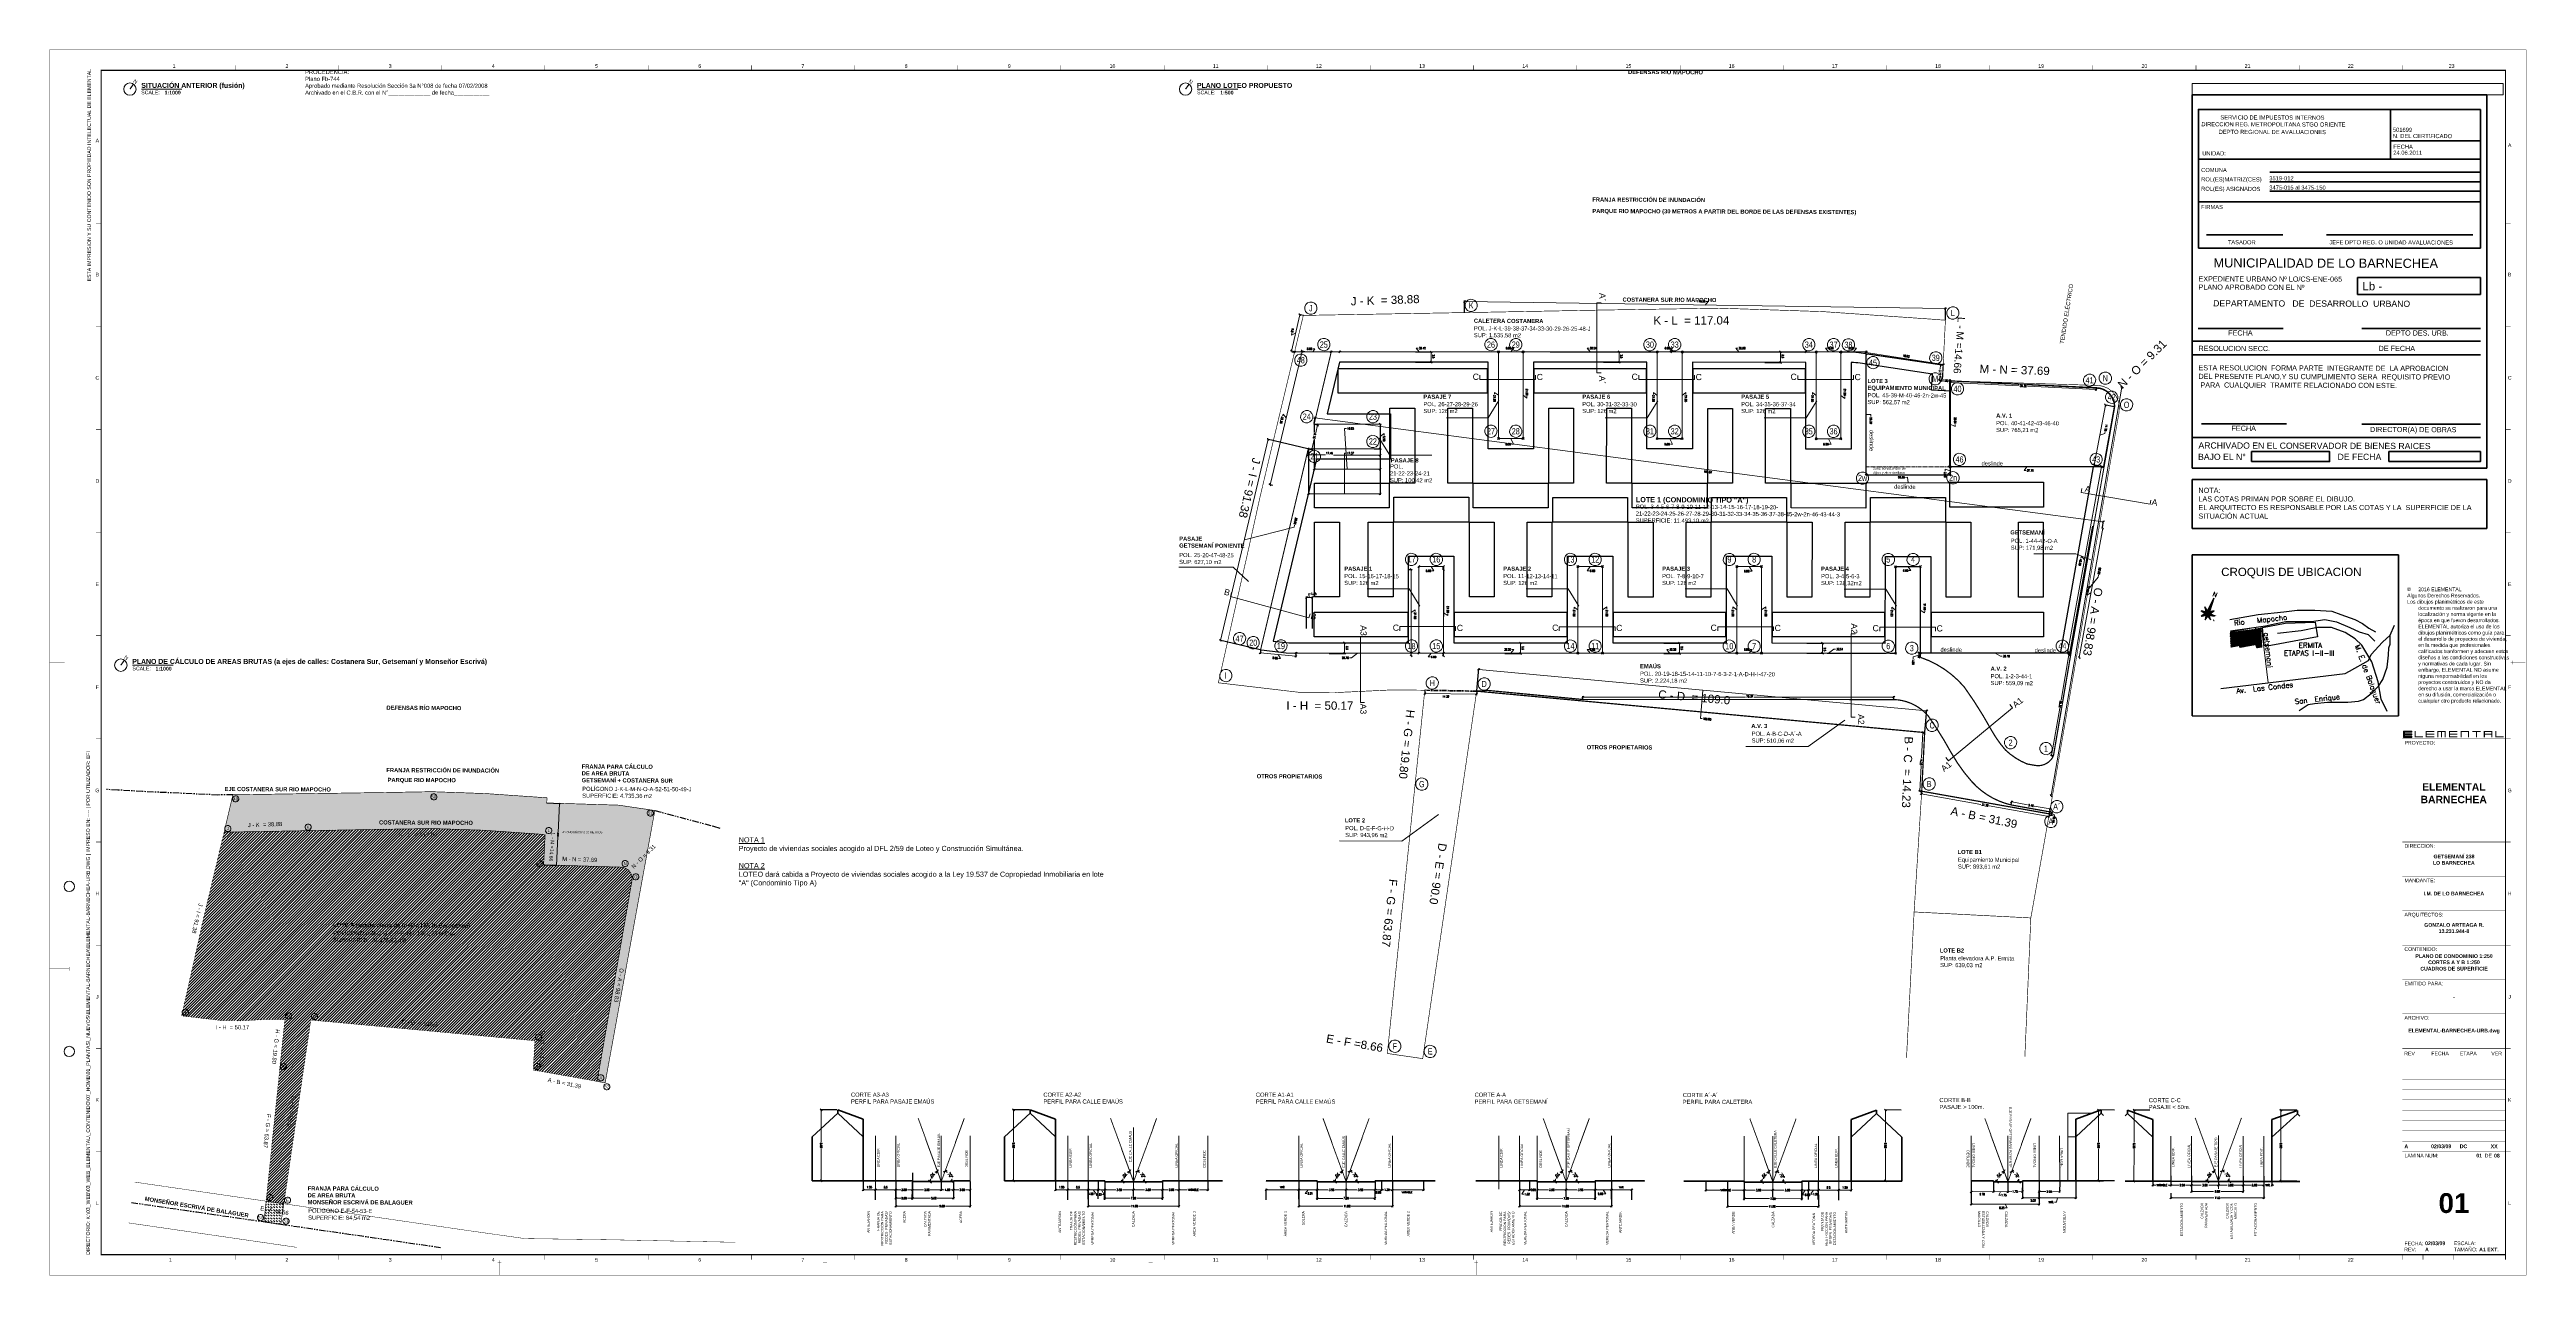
# Paper-space layout 'LOTEO' of a CAD drawing. Header units: metres. Extents: x 1062 to 2262, y 0 to 594.
# The model-space entities are those that its viewports show. They can reach past a viewport. Long polylines and large blocks are cut down to what shows.
import ezdxf
from ezdxf.enums import TextEntityAlignment as Align

# ---------------------------------------------------------------- set-up
doc = ezdxf.new("R2010")
doc.units = ezdxf.units.M
doc.header["$LTSCALE"] = 5
doc.header["$MEASUREMENT"] = 0
for name, pattern in [('CENTER', [2, 1.25, -0.25, 0.25, -0.25]), ('CENTER2', [1.125, 0.75, -0.125, 0.125, -0.125]), ('HIDDEN', [0.375, 0.25, -0.125]), ('PHANTOM2', [1.25, 0.625, -0.125, 0.125, -0.125, 0.125, -0.125])]:
    doc.linetypes.add(name, pattern=pattern)
doc.layers.get('0').update_dxf_attribs({"color": 30})
doc.layers.get('DEFPOINTS').update_dxf_attribs({"color": 210})
for name, color, linetype, lineweight in [('_AUX', 210, 'Continuous', 18), ('A-ANNO-DIMS', 3, 'Continuous', 18), ('A-ANNO-SYMB', 3, 'Continuous', 18), ('A-ANNO-TEXT', 3, 'Continuous', 18), ('A-DOOR-FULL', 4, 'Continuous', 25), ('A-ELEV-MBE1', 7, 'Continuous', 35), ('A-ELEV-MBE2', 4, 'Continuous', 25), ('A-ELEV-OVHD', 3, 'HIDDEN', 18), ('A-FLOR-PATT', 8, 'Continuous', 18), ('A-FLOR-STRS', 4, 'Continuous', 25), ('A-FLOR-WDWK', 4, 'Continuous', 25), ('A-FURN', 8, 'Continuous', 18), ('A-SECT-MCUT', 7, 'Continuous', 35), ('A-WALL-FULL', 7, 'Continuous', 35), ('A-WALL-PATT', 8, 'Continuous', 18), ('G-ANNO-LOGO', 3, 'Continuous', 18), ('G-ANNO-NOTE', 7, 'Continuous', 35), ('G-ANNO-SYMB', 3, 'Continuous', 18), ('G-ANNO-TEXT', 3, 'Continuous', 18), ('G-ANNO-TTLB', 3, 'Continuous', 18), ('G-PLAN-OTLN', 7, 'Continuous', 35), ('U-ANNO-PATT', 8, 'Continuous', 18), ('U-ANNO-SYMB', 3, 'Continuous', 18), ('U-BLDG-TYPE', 7, 'Continuous', 35), ('U-CURB', 4, 'Continuous', 25), ('U-PARK-MNR', 255, 'Continuous', 13), ('U-PROP-NEW', 1, 'PHANTOM2', 50)]:
    doc.layers.add(name, color=color, linetype=linetype, lineweight=lineweight)
doc.layers.add('A-ANNO-NPLT', color=210, linetype='Continuous', lineweight=18, plot=False)
doc.layers.add('G-ANNO-NPLT', color=210, linetype='Continuous', lineweight=18, plot=False)
for name, color, linetype in [('U-BLDG', 7, 'Continuous'), ('U-LIMT', 6, 'PHANTOM2'), ('U-OTHR', 8, 'Continuous'), ('U-PROP', 1, 'Continuous'), ('U-SDWK', 4, 'Continuous'), ('U-STRT', 4, 'Continuous'), ('U-VEGE', 70, 'Continuous')]:
    doc.layers.add(name, color=color, linetype=linetype)
doc.layers.get('DEFPOINTS').off()
doc.styles.add('E-ARIAL', font='arial.ttf')
doc.styles.add('E-ARIAL-BOLD', font='')
doc.styles.add('E-ROMANS', font='romans.shx', dxfattribs={"width": 0.8})
doc.styles.get("Standard").update_dxf_attribs({"font": 'arial.ttf'})
doc.styles.get('E-ARIAL-BOLD').set_extended_font_data('Arial', bold=True)
doc.dimstyles.new('E-0200_TICK_12', dxfattribs={"dimscale": 0.001, "dimtxt": 240, "dimasz": 240, "dimexe": 120, "dimexo": 80, "dimgap": 120, "dimtad": 0, "dimzin": 0, "dimdsep": 46, "dimtxsty": 'E-ROMANS', "dimblk": 'OBLIQUE', "dimcen": 120, "dimclrd": 256, "dimclre": 256, "dimclrt": 256, "dimadec": 0, "dimazin": 0, "dimtfac": 1, "dimtmove": 1, "dimatfit": 3, "dimldrblk": 'OPEN90', "dimfxl": 1, "dimtfill": 1, "dimtolj": 1, "dimtzin": 0, "dimlwd": -1, "dimarcsym": 0})
doc.dimstyles.new('E-0200_TICK_18', dxfattribs={"dimscale": 0.001, "dimtxt": 360, "dimasz": 360, "dimexe": 180, "dimexo": 120, "dimgap": 180, "dimtad": 0, "dimzin": 0, "dimdsep": 46, "dimtxsty": 'E-ROMANS', "dimblk": 'OBLIQUE', "dimcen": 180, "dimclrd": 256, "dimclre": 256, "dimclrt": 256, "dimadec": 0, "dimazin": 0, "dimtfac": 1, "dimtmove": 1, "dimatfit": 3, "dimldrblk": 'OPEN90', "dimfxl": 1, "dimtfill": 1, "dimtolj": 1, "dimtzin": 0, "dimarcsym": 0})
doc.dimstyles.new('E-0200_TICK_24', dxfattribs={"dimscale": 0.001, "dimtxt": 480, "dimasz": 480, "dimexe": 240, "dimexo": 120, "dimgap": 240, "dimtad": 0, "dimzin": 0, "dimdsep": 46, "dimtxsty": 'E-ROMANS', "dimblk": 'OBLIQUE', "dimcen": 240, "dimclrd": 256, "dimclre": 256, "dimclrt": 256, "dimadec": 0, "dimazin": 0, "dimtfac": 1, "dimtmove": 1, "dimatfit": 3, "dimldrblk": 'OPEN90', "dimfxl": 1, "dimtfill": 1, "dimtolj": 1, "dimtzin": 0, "dimlwd": -1, "dimarcsym": 0})
doc.dimstyles.get("Standard").update_dxf_attribs({"dimtxt": 0.18, "dimasz": 0.18, "dimexe": 0.18, "dimexo": 0.0625, "dimgap": 0.09, "dimtad": 0, "dimtih": 1, "dimtoh": 1, "dimdec": 4, "dimzin": 0, "dimdsep": 46, "dimtxsty": 'Standard', "dimcen": 0.09, "dimclrd": 210, "dimclre": 210, "dimclrt": 210, "dimadec": 0, "dimazin": 0, "dimtfac": 1, "dimtdec": 4, "dimtofl": 0, "dimtmove": 0, "dimatfit": 3, "dimfxl": 1, "dimtolj": 1, "dimtzin": 0, "dimarcsym": 0})
pattern_1 = [(170.41278, (-2e-13, 0), (-1.0978344, -0.780559), [0.9525, -0.9525])]
pattern_2 = [(35.412781, (201.82205, 533.24843), (-0.02729924, 0.175375895), [0, -0.15875])]
pattern_3 = [(72.91278, (-361.98575, 509.12287), (-0.29663709, 0.38959949), [0, -0.38608, 0, -0.4318, 0, -0.41275]), (42.91278, (-361.98575, 509.1229), (-0.0490128, 0.84469353), [0, -0.20828, 0, -0.34798, 0, -0.13335]), (2.91278, (-362.24037, 508.94183), (0.64382484, 0.45952211), [0, -0.127, 0, -0.4572, 0, -0.5969]), (352.91278, (-362.2404, 508.9418), (0.4931181, 0.6241398), [0, -0.0635, 0, -0.29972, 0, -0.3429])]

# ---------------------------------------------------------------- blocks, each defined once
blk = doc.blocks.new('*U32')
at = {"layer": 'G-ANNO-TTLB', "const_width": 0.18}
for points in [[(0, -2.5), (0, 0)], [(10, 0), (10, -2.5)], [(25, 0), (25, -2.5)]]:
    blk.add_lwpolyline(points, dxfattribs=at)
at = {"layer": 'G-ANNO-TTLB'}
blk.add_lwpolyline([(50, 0, 0.48, 0.48, 0), (50, -2.5, 0.48, 0.48, 0)], format="xyseb", dxfattribs=at)
blk = doc.blocks.new('*U29')
at = {"layer": 'A-ANNO-SYMB'}
blk.add_line((25.6, 0), (6, 0), dxfattribs=at)
at = {"layer": 'A-ANNO-SYMB', "style": 'E-ARIAL'}
blk.add_text('SCALE:', height=1.8, dxfattribs=at).set_placement((5.9, -2.5))
at = {"layer": 'A-ANNO-SYMB', "style": 'E-ARIAL-BOLD'}
blk.add_attdef('SHEET', text='', height=6, dxfattribs=at).set_placement((5, 0.3), align=Align.MIDDLE_RIGHT)
blk.add_attdef('TITLE', (5.9, 0.6), '', height=2.4, dxfattribs=at)
blk.add_attdef('SCALE', text='', height=1.8, dxfattribs=at).set_placement((17.1, -0.7), align=Align.TOP_LEFT)
blk = doc.blocks.new('*U26')
at = {"layer": 'G-ANNO-LOGO'}
for points in [[(0, -1), (0, 0), (1.33, 0), (1.33, -0.17), (0.17, -0.17), (0.17, -0.42), (1.33, -0.42), (1.33, -0.58), (0.17, -0.58), (0.17, -0.83), (1.33, -0.83), (1.33, -1)], [(1.74, -1), (1.74, 0), (1.91, 0), (1.91, -0.83), (3.07, -0.83), (3.07, -1)], [(3.48, -1), (3.48, 0), (4.81, 0), (4.81, -0.17), (3.65, -0.17), (3.65, -0.42), (4.81, -0.42), (4.81, -0.58), (3.65, -0.58), (3.65, -0.83), (4.81, -0.83), (4.81, -1)], [(6.47, -1), (6.47, -0.17), (6.05, -0.17), (6.05, -1), (5.88, -1), (5.88, -0.17), (5.47, -0.17), (5.47, -1), (5.3, -1), (5.3, 0), (6.63, 0), (6.63, -1)], [(7.12, -1), (7.12, 0), (8.45, 0), (8.45, -0.17), (7.29, -0.17), (7.29, -0.42), (8.45, -0.42), (8.45, -0.58), (7.29, -0.58), (7.29, -0.83), (8.45, -0.83), (8.45, -1)], [(10.11, -1), (10.11, -0.17), (9.11, -0.17), (9.11, -1), (8.94, -1), (8.94, 0), (10.27, 0), (10.27, -1)], [(11.51, -0.17), (11.51, -1), (11.34, -1), (11.34, -0.17), (10.76, -0.17), (10.76, 0), (12.09, 0), (12.09, -0.17)], [(14.36, -1), (14.36, 0), (14.52, 0), (14.52, -0.83), (15.69, -0.83), (15.69, -1)]]:
    blk.add_hatch(color=256, dxfattribs=at).paths.add_polyline_path(points)
h = blk.add_hatch(color=256, dxfattribs=at)
edge = h.paths.add_edge_path()
edge.add_spline(control_points=[(13.74, -0.42), (13.74, -0.42), (12.74, -0.42), (12.74, -0.42), (12.74, -0.42), (12.74, -0.17), (12.74, -0.17), (12.74, -0.17), (13.74, -0.17), (13.74, -0.17), (13.74, -0.17), (13.74, -0.42), (13.74, -0.42)], knot_values=[0, 0, 0, 0, 1, 1, 1, 2, 2, 2, 3, 3, 3, 4, 4, 4, 4], degree=3, periodic=0)
edge = h.paths.add_edge_path(flags=16)
edge.add_spline(control_points=[(12.57, 0), (12.57, 0), (12.57, -1), (12.57, -1), (12.57, -1), (12.74, -1), (12.74, -1), (12.74, -1), (12.74, -0.58), (12.74, -0.58), (12.74, -0.58), (13.74, -0.58), (13.74, -0.58), (13.74, -0.58), (13.74, -1), (13.74, -1), (13.74, -1), (13.91, -1), (13.91, -1), (13.91, -1), (13.91, 0), (13.91, 0), (13.91, 0), (12.57, 0), (12.57, 0)], knot_values=[0, 0, 0, 0, 1, 1, 1, 2, 2, 2, 3, 3, 3, 4, 4, 4, 5, 5, 5, 6, 6, 6, 7, 7, 7, 8, 8, 8, 8], degree=3, periodic=0)
blk.add_lwpolyline([(0, 0), (0, -1)])
at = {"layer": 'A-ANNO-NPLT'}
blk.add_lwpolyline([(0, -1), (0, 0), (1.33, 0), (1.33, -0.17), (0.17, -0.17), (0.17, -0.42), (1.33, -0.42), (1.33, -0.58), (0.17, -0.58), (0.17, -0.83), (1.33, -0.83), (1.33, -1), (0, -1)], close=True, dxfattribs=at)
blk = doc.blocks.new('B-FOLD_MARK')
at = {"layer": 'A-ANNO-SYMB', "const_width": 0.13, "flags": 128}
for points in [[(1518.1, -686.7), (1519.9, -686.7)], [(1519, -685.8), (1519, -693)]]:
    blk.add_lwpolyline(points, dxfattribs=at)
blk = doc.blocks.new('B-HOLE_PUNCHER')
at = {"const_width": 0.18, "flags": 128}
for points in [[(3.6, 144.5), (13.1, 144.5)], [(13.1, 145.4), (13.1, 143.6)]]:
    blk.add_lwpolyline(points, dxfattribs=at)
blk = doc.blocks.new('*U28')
at = {"layer": 'G-ANNO-TTLB', "const_width": 0.18}
for points in [[(0, -2), (0, 0)], [(10, 0), (10, -2)], [(25, 0), (25, -2)]]:
    blk.add_lwpolyline(points, dxfattribs=at)
at = {"layer": 'G-ANNO-TTLB'}
blk.add_lwpolyline([(50, 0, 0.48, 0.48, 0), (50, -2, 0.48, 0.48, 0)], format="xyseb", dxfattribs=at)
at = {"layer": 'G-ANNO-TEXT', "style": 'E-ARIAL'}
blk.add_text('0', height=1.8, dxfattribs=at).set_placement((1, -1), align=Align.TOP_CENTER)
for s, p in [('10mm', (10, -2)), ('25mm', (26, -2))]:
    blk.add_text(s, height=1.8, dxfattribs=at).set_placement(p)
blk.add_text('50mm', height=1.8, dxfattribs=at).set_placement((50, -2), align=Align.RIGHT)
blk = doc.blocks.new('B-LAM_A1_ext1')
at = {"layer": 'G-ANNO-NPLT', "const_width": 0.18}
for points in [[(0, 594), (-1200, 594)], [(-1200, 0), (-1200, 594)], [(0, 0), (0, 594)], [(0, 0), (-1200, 0)]]:
    blk.add_lwpolyline(points, dxfattribs=at)
at = {"layer": 'G-ANNO-TTLB', "const_width": 0.18, "flags": 128}
for points in [[(-1200, 578.5), (-1200, 576)], [(-1110, 586.5), (-1110, 584)], [(-1060, 586.5), (-1060, 584)], [(-1010, 586.5), (-1010, 584)], [(-960, 586.5), (-960, 584)], [(-910, 586.5), (-910, 584)], [(-860, 586.5), (-860, 584)], [(-810, 586.5), (-810, 584)], [(-760, 586.5), (-760, 584)], [(-710, 586.5), (-710, 584)], [(-660, 586.5), (-660, 584)], [(-610, 586.5), (-610, 584)], [(-560, 586.5), (-560, 584)], [(-510, 586.5), (-510, 584)], [(-460, 586.5), (-460, 584)], [(-410, 586.5), (-410, 584)], [(-360, 586.5), (-360, 584)], [(-310, 586.5), (-310, 584)], [(-260, 586.5), (-260, 584)], [(-210, 586.5), (-210, 584)], [(-160, 586.5), (-160, 584)], [(-110, 586.5), (-110, 584)], [(-60, 586.5), (-60, 584)], [(-1175, 510), (-1177.5, 510)], [(-7.5, 510), (-10, 510)], [(-1175, 460), (-1177.5, 460)], [(-7.5, 460), (-10, 460)], [(-1175, 410), (-1177.5, 410)], [(-7.5, 410), (-10, 410)], [(-1175, 360), (-1177.5, 360)], [(-7.5, 360), (-10, 360)], [(-1175, 310), (-1177.5, 310)], [(-7.5, 310), (-10, 310)], [(-1175, 260), (-1177.5, 260)], [(-7.5, 260), (-10, 260)], [(-7.5, 260), (-10, 260)], [(-1175, 210), (-1177.5, 210)], [(-7.5, 210), (-10, 210)], [(-1175, 160), (-1177.5, 160)], [(-7.5, 160), (-10, 160)], [(-1175, 110), (-1177.5, 110)], [(-7.5, 110), (-10, 110)], [(-1175, 60), (-1177.5, 60)], [(-7.5, 60), (-10, 60)], [(-1110, 10), (-1110, 7.5)], [(-1060, 10), (-1060, 7.5)], [(-1010, 10), (-1010, 7.5)], [(-960, 10), (-960, 7.5)], [(-910, 10), (-910, 7.5)], [(-860, 10), (-860, 7.5)], [(-810, 10), (-810, 7.5)], [(-760, 10), (-760, 7.5)], [(-710, 10), (-710, 7.5)], [(-660, 10), (-660, 7.5)], [(-610, 10), (-610, 7.5)], [(-560, 10), (-560, 7.5)], [(-510, 10), (-510, 7.5)], [(-460, 10), (-460, 7.5)], [(-410, 10), (-410, 7.5)], [(-360, 10), (-360, 7.5)], [(-310, 10), (-310, 7.5)], [(-260, 10), (-260, 7.5)], [(-210, 10), (-210, 7.5)], [(-160, 10), (-160, 7.5)], [(-110, 10), (-110, 7.5)], [(-60, 10), (-60, 7.5)]]:
    blk.add_lwpolyline(points, dxfattribs=at)
at = {"layer": 'G-ANNO-TTLB', "const_width": 0.5, "flags": 128}
blk.add_lwpolyline([(-1175, 584), (-1175, 10), (-10, 10), (-10, 584)], close=True, dxfattribs=at)
at = {"layer": 'G-ANNO-TTLB'}
for points, const_width in [([(-10, 260), (-60, 260)], 0.18), ([(-10, 210), (-60, 210)], 0.18), ([(-10, 193.3), (-60, 193.3)], 0.18), ([(-10, 176.7), (-60, 176.7)], 0.18), ([(-60, 176.7), (-10, 176.7)], 0.18), ([(-60, 160), (-10, 160)], 0.18), ([(-60, 160), (-10, 160)], 0.18), ([(-60, 160), (-10, 160)], 0.18), ([(-60, 160), (-10, 160)], 0.18), ([(-60, 143.3), (-10, 143.3)], 0.18), ([(-60, 126.7), (-10, 126.7)], 0.18), ([(-60, 126.7), (-10, 126.7)], 0.18), ([(-60, 110), (-10, 110)], 0.18), ([(-60, 105), (-10, 105)], 0.12), ([(-60, 100), (-10, 100)], 0.12), ([(-60, 95), (-10, 95)], 0.12), ([(-60, 90), (-10, 90)], 0.12), ([(-60, 85), (-10, 85)], 0.12), ([(-60, 80), (-10, 80)], 0.12), ([(-60, 75), (-10, 75)], 0.12), ([(-60, 70), (-10, 70)], 0.12), ([(-60, 65), (-10, 65)], 0.12), ([(-60, 60), (-10, 60)], 0.18), ([(-60, 60), (-10, 60)], 0.18), ([(-483.5, 10), (-64.5, 10)], 0.18)]:
    blk.add_lwpolyline(points, dxfattribs=dict(at, const_width=const_width))
for centre in [(-1190.5, 188.5), (-1190.5, 108.5)]:
    blk.add_circle(centre, 2.5, dxfattribs=at)
at = {"layer": 'G-ANNO-LOGO', "xscale": 3.1, "yscale": 3.1, "zscale": 3.1}
blk.add_blockref('*U26', (-59.5, 263.8), dxfattribs=at)
at = {"layer": 'G-ANNO-TTLB', "xscale": -1, "rotation": 270}
blk.add_blockref('B-FOLD_MARK', (-507, -1222), dxfattribs=at)
at = {"layer": 'G-ANNO-TTLB', "rotation": 90}
blk.add_blockref('B-FOLD_MARK', (-693.4, -1222), dxfattribs=at)
at = {"layer": 'G-ANNO-TTLB'}
for name, p in [('B-HOLE_PUNCHER', (-1203.6, 4)), ('B-FOLD_MARK', (-2501, 693)), ('B-FOLD_MARK', (-2343.3, 693)), ('B-FOLD_MARK', (-2185.5, 693)), ('B-FOLD_MARK', (-2027.8, 693))]:
    blk.add_blockref(name, p, dxfattribs=at)
at = {"layer": 'G-ANNO-TTLB', "xscale": 0.01, "yscale": 0.01, "zscale": 0.01}
blk.add_blockref('*U28', (-60, 10), dxfattribs=at)
at = {"layer": 'G-ANNO-TEXT', "style": 'E-ARIAL'}
for s, p in [('1', (-1139.7, 586.1)), ('2', (-1085, 586.1)), ('3', (-1035, 586.1)), ('4', (-985, 586.1)), ('5', (-935, 586.1)), ('6', (-885, 586.1)), ('7', (-835, 586.1)), ('8', (-785, 586.1)), ('9', (-735, 586.1)), ('10', (-685, 586.1)), ('11', (-635, 586.1)), ('12', (-585, 586.1)), ('13', (-535, 586.1)), ('14', (-485, 586.1)), ('15', (-435, 586.1)), ('16', (-385, 586.1)), ('17', (-335, 586.1)), ('18', (-285, 586.1)), ('19', (-235, 586.1)), ('20', (-185, 586.1)), ('21', (-135, 586.1)), ('22', (-85, 586.1)), ('23', (-36.1, 586.1)), ('A', (-1176.9, 550)), ('A', (-8, 547.7)), ('B', (-1176.9, 485)), ('B', (-8, 485)), ('C', (-1176.9, 435)), ('C', (-8, 435)), ('D', (-1176.9, 385)), ('D', (-8, 385)), ('E', (-1176.9, 335)), ('E', (-8, 335)), ('F', (-1176.9, 285)), ('F', (-8, 285)), ('G', (-1176.9, 235)), ('G', (-8, 235)), ('H', (-1176.9, 185)), ('H', (-8, 185)), ('J', (-1176.9, 135)), ('J', (-8, 135)), ('K', (-1176.9, 85)), ('K', (-8, 85)), ('L', (-1176.9, 35)), ('L', (-8, 35)), ('1', (-1141.5, 7.5)), ('2', (-1085, 7.5)), ('3', (-1035, 7.5)), ('4', (-985, 7.5)), ('5', (-935, 7.5)), ('6', (-885, 7.5)), ('7', (-835, 7.5)), ('8', (-785, 7.5)), ('9', (-735, 7.5)), ('10', (-685, 7.5)), ('11', (-635, 7.5)), ('12', (-585, 7.5)), ('13', (-535, 7.5)), ('14', (-485, 7.5)), ('15', (-435, 7.5)), ('16', (-385, 7.5)), ('17', (-335, 7.5)), ('18', (-285, 7.5)), ('19', (-235, 7.5)), ('20', (-185, 7.5)), ('21', (-135, 7.5)), ('22', (-85, 7.5))]:
    blk.add_text(s, height=1.8, dxfattribs=at).set_placement(p, align=Align.MIDDLE_CENTER)
for s, p in [('PROYECTO:', (-59, 259)), ('DIRECCION:', (-59, 209)), ('MANDANTE:', (-59, 192.3)), ('ARQUITECTOS:', (-59, 175.7)), ('CONTENIDO:', (-59, 159)), ('EMITIDO PARA:', (-59, 142.3)), ('ARCHIVO:', (-59, 125.7)), ('LAMINA NUM:', (-59, 58.9))]:
    blk.add_text(s, height=1.8, dxfattribs=at).set_placement(p, align=Align.TOP_LEFT)
at = {"layer": 'G-ANNO-TEXT'}
for s, style, p in [('REV', 'E-ARIAL', (-59.1, 107.5)), ('FECHA', 'E-ARIAL', (-46, 107.5)), ('ETAPA', 'E-ARIAL', (-32.2, 107.5)), ('VER', 'E-ARIAL', (-16.9, 107.5)), ('DE', 'E-ARIAL', (-20.1, 58)), ('REV:', 'E-ARIAL', (-59.1, 12.5)), ('FECHA:', 'E-ARIAL', (-59, 15.4)), ('TAMAÑO:', 'E-ARIAL', (-35.1, 12.5)), ('ESCALA:', 'E-ARIAL', (-35.1, 15.5)), ('A1 EXT.', 'E-ARIAL-BOLD', (-22.8, 12.5))]:
    blk.add_text(s, height=1.8, dxfattribs=dict(at, style=style)).set_placement(p, align=Align.MIDDLE_LEFT)
at = {"layer": 'G-ANNO-TEXT', "insert": (-1181.8, 584.7), "char_height": 1.8, "width": 119.923, "attachment_point": 3, "rotation": 90, "style": 'E-ARIAL'}
blk.add_mtext('ESTA IMPRESION Y SU CONTENIDO SON PROPIEDAD INTELECTUAL DE ELEMENTAL', dxfattribs=at)
at = {"layer": 'G-ANNO-TEXT', "insert": (-1182.3, 9.9), "char_height": 1.8, "attachment_point": 1, "rotation": 90, "style": 'E-ARIAL'}
blk.add_mtext_dynamic_manual_height_columns('DIRECTORIO: K:\\\\03_WEB\\\\03_WEB_ELEMENTAL\\\\_CONTENIDO\\\\07_HOME\\\\01_PLANTAS\\\\_NUEVOS\\\\ELEMENTAL-BARNECHEA\\\\ELEMENTAL-BARNECHEA-URB.DWG | IMPRESO EN: ---- | POR UTILIZADOR: EFI', width=325.407, gutter_width=9, heights=[0], dxfattribs=at)
at = {"layer": 'G-ANNO-TEXT', "style": 'E-ARIAL-BOLD'}
for tag, p, height in [('PROJECT_TITLE_001', (-55.3, 232.3), 3.6), ('SITE_001', (-37.8, 200.8), 1.8), ('CLIENT_001', (-39.6, 184.1), 1.8), ('ARCHITECTS_001', (-43.1, 168.9), 1.8), ('ARCHITECTS_002', (-43.2, 165.9), 1.8), ('DRAWING_TITLE_001', (-45.4, 151), 1.8), ('DESIGN_STAGE_001', (-44.9, 134.3), 1.8), ('FILENAME_001', (-57.2, 117.7), 1.8)]:
    blk.add_attdef(tag, p, '', height=height, dxfattribs=at)
for tag, p in [('VERSION_9', (-59, 102.5)), ('VERSION_8', (-59, 97.5)), ('DATE_9', (-46.1, 102.5)), ('DATE_8', (-46.1, 97.5)), ('STAGE_9', (-32.2, 102.5)), ('STAGE_8', (-32.2, 97.5)), ('CHECKED_BY_9', (-17.3, 102.5)), ('CHECKED_BY_8', (-17.3, 97.5)), ('VERSION_7', (-59, 92.5)), ('VERSION_6', (-59, 87.5)), ('DATE_7', (-46.1, 92.5)), ('DATE_6', (-46.1, 87.5)), ('STAGE_7', (-32.2, 92.5)), ('STAGE_6', (-32.2, 87.5)), ('CHECKED_BY_7', (-17.3, 92.5)), ('CHECKED_BY_6', (-17.3, 87.5)), ('VERSION_5', (-59, 82.5)), ('VERSION_4', (-59, 77.5)), ('VERSION_3', (-59, 72.5)), ('DATE_5', (-46.1, 82.5)), ('DATE_4', (-46.1, 77.5)), ('DATE_3', (-46.1, 72.5)), ('STAGE_5', (-32.2, 82.5)), ('STAGE_4', (-32.2, 77.5)), ('STAGE_3', (-32.2, 72.5)), ('CHECKED_BY_5', (-17.3, 82.5)), ('CHECKED_BY_4', (-17.3, 77.5)), ('CHECKED_BY_3', (-17.3, 72.5)), ('VERSION_2', (-59, 67.5)), ('VERSION_1', (-59, 62.5)), ('DATE_2', (-46.1, 67.5)), ('DATE_1', (-46.1, 62.5)), ('STAGE_2', (-32.2, 67.5)), ('STAGE_1', (-32.2, 62.5)), ('CHECKED_BY_2', (-17.3, 67.5)), ('CHECKED_BY_1', (-17.3, 62.5)), ('SHEET_TOTAL', (-15.7, 58)), ('DATE', (-49, 15.5)), ('REV', (-49, 12.5)), ('SCALE', (-22.8, 15.5))]:
    blk.add_attdef(tag, text='', height=1.8, dxfattribs=at).set_placement(p, align=Align.MIDDLE_LEFT)
blk.add_attdef('SHEET_COPY', text='', height=1.8, dxfattribs=at).set_placement((-21.4, 58), align=Align.MIDDLE_RIGHT)
blk.add_attdef('SHEET', text='', height=9.6, dxfattribs=at).set_placement((-35, 35), align=Align.MIDDLE_CENTER)
blk = doc.blocks.new('B-NORTH')
at = {"layer": 'A-ANNO-SYMB', "const_width": 0.6}
blk.add_lwpolyline([(0, 0), (0, 0), (0, 3)], dxfattribs=at)
at = {"layer": 'A-ANNO-SYMB'}
blk.add_circle((0, 0), 3, dxfattribs=at)
at = {"layer": 'A-ANNO-TEXT', "style": 'E-ARIAL'}
blk.add_text('N', height=1.8, dxfattribs=at).set_placement((0, 3), align=Align.BOTTOM_CENTER)
blk = doc.blocks.new('arbolito')
at = {"linetype": 'ByBlock'}
for p, q in [((-436.76, -27.53), (-435.85, -27.28)), ((-435.86, -27.28), (-436.76, -27.53)), ((-436.63, -26.65), (-435.86, -27.28)), ((-435.85, -27.24), (-436.63, -26.65)), ((-436.29, -26.92), (-436.54, -26.91)), ((-436.2, -27.38), (-436.54, -27.24)), ((-436.25, -26.41), (-435.85, -26.87)), ((-435.89, -26.9), (-436.25, -26.41)), ((-435.85, -26.87), (-436.15, -26.75)), ((-435.85, -27.28), (-436.1, -27.6)), ((-436.04, -27.59), (-435.84, -27.29)), ((-435.99, -27.54), (-435.76, -27.29)), ((-435.84, -27.29), (-435.99, -27.54)), ((-435.93, -26.33), (-435.85, -27.24)), ((-435.83, -27.17), (-435.91, -26.37)), ((-435.91, -26.37), (-435.89, -26.9)), ((-435.63, -26.74), (-435.83, -27.17)), ((-435.81, -27.22), (-435.07, -26.71)), ((-434.97, -27.16), (-435.81, -27.22)), ((-435.07, -26.71), (-435.8, -27.17)), ((-435.8, -27.17), (-435.63, -26.74)), ((-435.76, -27.29), (-435.47, -28.08)), ((-435.75, -27.25), (-435.57, -27.75)), ((-435.47, -28.08), (-435.75, -27.25)), ((-435.73, -27.24), (-434.97, -27.16)), ((-435.61, -27.69), (-435.73, -27.24)), ((-435.39, -26.9), (-435.31, -26.63)), ((-435.34, -27.2), (-435.04, -27.48)), ((-436.1, -27.6), (-436.58, -27.8)), ((-436.58, -27.8), (-436.09, -27.62)), ((-436.18, -28.07), (-436.04, -27.59)), ((-436.09, -27.62), (-436.18, -28.07)), ((-435.17, -27.95), (-435.61, -27.69)), ((-435.57, -27.75), (-435.17, -27.95))]:
    blk.add_line(p, q, dxfattribs=at)
for centre, radius, start, end in [((-436.02, -26.14), 0.215, 149.4737, 231.7586), ((-436.34, -26.2), 0.215, 329.4737, 51.7586), ((-435.87, -26), 0.21, 192.306, 259.6849), ((-436.12, -26.25), 0.21, 12.306, 79.6849), ((-435.67, -26.09), 0.135, 125.4093, 202.7101), ((-435.87, -26.03), 0.135, 305.4093, 22.7101), ((-435.35, -26.2), 0.293, 133.8117, 194.3077), ((-435.83, -26.06), 0.293, 313.8117, 14.3077), ((-435.14, -26.14), 0.294, 163.4642, 212.7906), ((-435.67, -26.22), 0.294, 343.4642, 32.7906), ((-437.02, -27.34), 0.162, 44.2577, 108.5927), ((-436.96, -27.07), 0.162, 224.2577, 288.5927), ((-436.97, -27.18), 0.206, 30.9482, 110.5784), ((-436.87, -26.88), 0.206, 210.9482, 290.5784), ((-436.84, -27.02), 0.218, 69.7201, 135.6489), ((-436.92, -26.66), 0.218, 249.7201, 315.6489), ((-436.78, -26.59), 0.0949, 163.4933, 274.4697), ((-436.87, -26.66), 0.0949, 343.4933, 94.4697), ((-436.75, -27.41), 0.18, 60.5095, 129.292), ((-436.77, -27.12), 0.18, 240.5095, 309.292), ((-436.54, -26.39), 0.211, 183.3189, 263.1904), ((-436.78, -26.61), 0.211, 3.3189, 83.1904), ((-436.58, -26.68), 0.163, 202.5723, 278.3335), ((-436.71, -26.9), 0.163, 22.5723, 98.3335), ((-436.57, -26.48), 0.15, 25.4537, 116.6852), ((-436.5, -26.28), 0.15, 205.4537, 296.6852), ((-436.3, -26.18), 0.116, 146.8151, 244.0193), ((-436.44, -26.22), 0.116, 326.8151, 64.0193), ((-436.22, -26.39), 0.143, 168.8066, 257.6391), ((-436.39, -26.5), 0.143, 348.8066, 77.6391), ((-435.7, -26.3), 0.171, 145.5248, 220.8327), ((-435.97, -26.31), 0.171, 325.5248, 40.8327), ((-435.28, -26.46), 0.148, 103.8914, 198.9039), ((-435.45, -26.37), 0.148, 283.8914, 18.9039), ((-435.08, -26.35), 0.173, 104.1004, 168.465), ((-435.29, -26.15), 0.173, 284.1004, 348.465), ((-434.89, -26.58), 0.303, 100.3005, 160.4476), ((-435.23, -26.18), 0.303, 280.3005, 340.4476), ((-434.92, -26.88), 0.171, 86.0282, 161.3698), ((-435.07, -26.65), 0.171, 266.0282, 341.3698), ((-434.82, -26.55), 0.165, 122.5817, 207.18), ((-435.06, -26.49), 0.165, 302.5817, 27.18), ((-434.86, -27.36), 0.167, 58.8748, 131.2135), ((-434.88, -27.1), 0.167, 238.8748, 311.2135), ((-434.69, -27.06), 0.236, 64.7353, 140.5781), ((-434.78, -26.7), 0.236, 244.7353, 320.5781), ((-434.74, -26.75), 0.115, 59.9815, 155.6676), ((-434.78, -26.61), 0.115, 239.9815, 335.6676), ((-434.61, -27.15), 0.17, 90.2529, 173.5221), ((-434.78, -26.96), 0.17, 270.2529, 353.5221), ((-434.64, -27.36), 0.115, 28.1981, 112.1918), ((-434.58, -27.2), 0.115, 208.1981, 292.1918), ((-437.07, -27.29), 0.238, 280.8762, 345.4479), ((-436.79, -27.58), 0.238, 100.8762, 165.4479), ((-436.86, -27.75), 0.187, 54.9745, 151.3792), ((-436.92, -27.51), 0.187, 234.9745, 331.3792), ((-436.83, -27.93), 0.15, 71.8192, 140.0818), ((-436.9, -27.69), 0.15, 251.8192, 320.0818), ((-436.58, -28.02), 0.167, 113.4753, 203.456), ((-436.8, -27.93), 0.167, 293.4753, 23.456), ((-436.7, -27.62), 0.161, 267.1724, 337.2365), ((-436.56, -27.85), 0.161, 87.1724, 157.2365), ((-436.68, -27.98), 0.229, 271.6328, 352.0268), ((-436.44, -28.24), 0.229, 91.6328, 172.0268), ((-436.47, -28.22), 0.106, 256.5419, 13.4774), ((-436.39, -28.3), 0.106, 76.5419, 193.4774), ((-436.43, -27.99), 0.206, 302.8873, 6.7253), ((-436.11, -28.14), 0.206, 122.8873, 186.7253), ((-436.05, -28.27), 0.195, 159.117, 230.3606), ((-436.36, -28.35), 0.195, 339.117, 50.3606), ((-435.85, -28.41), 0.233, 122.117, 201.7275), ((-436.19, -28.3), 0.233, 302.117, 21.7275), ((-435.75, -28.45), 0.134, 129.7475, 206.0709), ((-435.95, -28.4), 0.134, 309.7475, 26.0709), ((-435.66, -28.17), 0.162, 148.7877, 221.5977), ((-435.92, -28.2), 0.162, 328.7877, 41.5977), ((-435.72, -28.47), 0.181, 5.3196, 80.419), ((-435.51, -28.27), 0.181, 185.3196, 260.419), ((-435.17, -28.26), 0.317, 165.2071, 218.3217), ((-435.72, -28.38), 0.317, 345.2071, 38.3217), ((-435.42, -28.12), 0.151, 353.65, 74.6514), ((-435.23, -27.99), 0.151, 173.65, 254.6514), ((-435.14, -28.26), 0.138, 156.7754, 231.288), ((-435.36, -28.31), 0.138, 336.7754, 51.288), ((-435.14, -28.29), 0.207, 38.6962, 106.2415), ((-435.03, -27.96), 0.207, 218.6962, 286.2415), ((-435.04, -27.83), 0.166, 28.8072, 103.9199), ((-434.93, -27.59), 0.166, 208.8072, 283.9199), ((-435.1, -28.12), 0.249, 6.5487, 76.8911), ((-434.79, -27.85), 0.249, 186.5487, 256.8911), ((-434.71, -27.79), 0.194, 71.3712, 141.7535), ((-434.8, -27.49), 0.194, 251.3712, 321.7535), ((-434.86, -27.92), 0.109, 359.2557, 87.6287), ((-434.74, -27.81), 0.109, 179.2557, 267.6287), ((-434.75, -27.61), 0.209, 29.1952, 106.7189), ((-434.63, -27.31), 0.209, 209.1952, 286.7189)]:
    blk.add_arc(centre, radius, start, end, dxfattribs=at)
blk = doc.blocks.new('_Oblique')
at = {"color": 0, "linetype": 'ByBlock', "lineweight": -2}
blk.add_line((-0.5, -0.5), (0.5, 0.5), dxfattribs=at)
blk = doc.blocks.new('*D48')
at = {"layer": 'A-ANNO-DIMS', "lineweight": -2, "ltscale": 5, "transparency": 16777216}
for p, q in [((525.94, -242.29), (526.43, -242.98)), ((528.38, -240.55), (528.88, -241.24))]:
    blk.add_line(p, q, dxfattribs=at)
at = {"layer": 'A-ANNO-DIMS', "ltscale": 5, "transparency": 16777216}
blk.add_line((526.29, -242.79), (528.74, -241.05), dxfattribs=at)
at = {"layer": 'A-ANNO-DIMS', "ltscale": 5, "transparency": 16777216, "insert": (527.67, -242.46), "char_height": 0.48, "attachment_point": 5, "rotation": 35.4128, "style": 'E-ROMANS', "bg_fill": 3, "box_fill_scale": 1.25, "bg_fill_color": 256, "bg_fill_true_color": 13158600, "bg_fill_transparency": 0}
blk.add_mtext('\\A1;3.00', dxfattribs=at)
at = {"layer": 'A-ANNO-DIMS', "ltscale": 5, "transparency": 16777216, "xscale": 0.48, "yscale": 0.48, "zscale": 0.48}
for p, rotation in [((526.29, -242.79), 215.4127811875897), ((528.74, -241.05), 35.41278118758976)]:
    blk.add_blockref('_Oblique', p, dxfattribs=dict(at, rotation=rotation))
blk = doc.blocks.new('_Open90')
at = {"color": 0, "linetype": 'ByBlock', "lineweight": -2}
for p, q in [((0, 0), (-1, 0)), ((-0.5, 0.5), (0, 0)), ((0, 0), (-0.5, -0.5))]:
    blk.add_line(p, q, dxfattribs=at)
blk = doc.blocks.new('*D49')
at = {"layer": 'A-ANNO-DIMS', "ltscale": 5, "transparency": 16777216}
for p, q in [((528.74, -241.05), (531.18, -239.31)), ((529.96, -240.18), (529.84, -241.23)), ((529.84, -241.23), (530.24, -240.96))]:
    blk.add_line(p, q, dxfattribs=at)
at = {"layer": 'A-ANNO-DIMS', "lineweight": -2, "ltscale": 5, "transparency": 16777216}
for p, q in [((531.15, -239.27), (531.04, -239.12)), ((528.38, -240.55), (528.88, -241.24))]:
    blk.add_line(p, q, dxfattribs=at)
at = {"layer": 'A-ANNO-DIMS', "ltscale": 5, "transparency": 16777216, "insert": (530.91, -240.48), "char_height": 0.48, "attachment_point": 5, "rotation": 35.4128, "style": 'E-ROMANS', "bg_fill": 3, "box_fill_scale": 1.25, "bg_fill_color": 256, "bg_fill_true_color": 13158600, "bg_fill_transparency": 0}
blk.add_mtext('\\A1;3.00', dxfattribs=at)
at = {"layer": 'A-ANNO-DIMS', "ltscale": 5, "transparency": 16777216, "xscale": 0.48, "yscale": 0.48, "zscale": 0.48}
for p, rotation in [((531.18, -239.31), 35.41278118758976), ((528.74, -241.05), 215.4127811875897)]:
    blk.add_blockref('_Oblique', p, dxfattribs=dict(at, rotation=rotation))
blk = doc.blocks.new('*D50')
at = {"layer": 'A-ANNO-DIMS', "ltscale": 5, "transparency": 16777216}
for p, q in [((546.29, -250.08), (540.44, -254.24)), ((532.99, -259.54), (538.84, -255.38))]:
    blk.add_line(p, q, dxfattribs=at)
at = {"layer": 'A-ANNO-DIMS', "lineweight": -2, "ltscale": 5, "transparency": 16777216}
for p, q in [((546.36, -250.18), (546.43, -250.28)), ((532.69, -259.12), (533.13, -259.74))]:
    blk.add_line(p, q, dxfattribs=at)
at = {"layer": 'A-ANNO-DIMS', "ltscale": 5, "transparency": 16777216, "xscale": 0.48, "yscale": 0.48, "zscale": 0.48}
for p, rotation in [((546.29, -250.08), 35.41278118758976), ((532.99, -259.54), 215.4127811875897)]:
    blk.add_blockref('_Oblique', p, dxfattribs=dict(at, rotation=rotation))
at = {"layer": 'A-ANNO-DIMS', "ltscale": 5, "transparency": 16777216, "insert": (539.87, -255.13), "char_height": 0.48, "attachment_point": 5, "rotation": 35.4128, "style": 'E-ROMANS', "bg_fill": 3, "box_fill_scale": 1.25, "bg_fill_color": 256, "bg_fill_true_color": 13158600, "bg_fill_transparency": 0}
blk.add_mtext('\\A1;16.33', dxfattribs=at)
blk = doc.blocks.new('*D52')
at = {"layer": 'A-ANNO-DIMS', "ltscale": 5, "transparency": 16777216}
for p, q in [((545.72, -249.28), (539.12, -253.97)), ((530.79, -259.9), (537.53, -255.1))]:
    blk.add_line(p, q, dxfattribs=at)
at = {"layer": 'A-ANNO-DIMS', "lineweight": -2, "ltscale": 5, "transparency": 16777216}
for p, q in [((545.81, -249.4), (545.58, -249.08)), ((530.88, -260.02), (530.65, -259.7))]:
    blk.add_line(p, q, dxfattribs=at)
at = {"layer": 'A-ANNO-DIMS', "ltscale": 5, "transparency": 16777216, "xscale": 0.48, "yscale": 0.48, "zscale": 0.48}
for p, rotation in [((545.72, -249.28), 35.41278118758976), ((530.79, -259.9), 215.4127811875897)]:
    blk.add_blockref('_Oblique', p, dxfattribs=dict(at, rotation=rotation))
at = {"layer": 'A-ANNO-DIMS', "ltscale": 5, "transparency": 16777216, "insert": (538.33, -254.55), "char_height": 0.48, "attachment_point": 5, "rotation": 35.4128, "style": 'E-ROMANS', "bg_fill": 3, "box_fill_scale": 1.25, "bg_fill_color": 256, "bg_fill_true_color": 13158600, "bg_fill_transparency": 0}
blk.add_mtext('\\A1;18.33', dxfattribs=at)
blk = doc.blocks.new('*D54')
at = {"layer": 'A-ANNO-DIMS', "lineweight": -2, "ltscale": 5, "transparency": 16777216}
for p, q in [((514.69, -256.04), (515.75, -255.28)), ((517.08, -258.94), (517.93, -258.34))]:
    blk.add_line(p, q, dxfattribs=at)
at = {"layer": 'A-ANNO-DIMS', "ltscale": 5, "transparency": 16777216}
blk.add_line((517.73, -258.48), (515.56, -255.42), dxfattribs=at)
at = {"layer": 'A-ANNO-DIMS', "ltscale": 5, "transparency": 16777216, "insert": (517.19, -256.56), "char_height": 0.48, "attachment_point": 5, "rotation": 305.4128, "style": 'E-ROMANS', "bg_fill": 3, "box_fill_scale": 1.25, "bg_fill_color": 256, "bg_fill_true_color": 13158600, "bg_fill_transparency": 0}
blk.add_mtext('\\A1;3.74', dxfattribs=at)
at = {"layer": 'A-ANNO-DIMS', "ltscale": 5, "transparency": 16777216, "xscale": 0.48, "yscale": 0.48, "zscale": 0.48}
for p, rotation in [((515.56, -255.42), 125.4127811874746), ((517.73, -258.48), 305.4127811874746)]:
    blk.add_blockref('_Oblique', p, dxfattribs=dict(at, rotation=rotation))
blk = doc.blocks.new('*D57')
at = {"layer": 'A-ANNO-DIMS', "lineweight": -2, "ltscale": 5, "transparency": 16777216}
for p, q in [((531.15, -239.27), (531.04, -239.12)), ((534.6, -239.81), (533.08, -237.67))]:
    blk.add_line(p, q, dxfattribs=at)
at = {"layer": 'A-ANNO-DIMS', "ltscale": 5, "transparency": 16777216}
for p, q in [((531.18, -239.31), (533.22, -237.86)), ((532.2, -238.59), (532.15, -239.62)), ((532.15, -239.62), (532.55, -239.34))]:
    blk.add_line(p, q, dxfattribs=at)
at = {"layer": 'A-ANNO-DIMS', "ltscale": 5, "transparency": 16777216, "insert": (533.22, -238.86), "char_height": 0.48, "attachment_point": 5, "rotation": 35.4128, "style": 'E-ROMANS', "bg_fill": 3, "box_fill_scale": 1.25, "bg_fill_color": 256, "bg_fill_true_color": 13158600, "bg_fill_transparency": 0}
blk.add_mtext('\\A1;2.50', dxfattribs=at)
at = {"layer": 'A-ANNO-DIMS', "ltscale": 5, "transparency": 16777216, "xscale": 0.48, "yscale": 0.48, "zscale": 0.48}
for p, rotation in [((531.18, -239.31), 215.4127811875897), ((533.22, -237.86), 35.41278118758976)]:
    blk.add_blockref('_Oblique', p, dxfattribs=dict(at, rotation=rotation))
blk = doc.blocks.new('*D58')
at = {"layer": 'A-ANNO-DIMS', "ltscale": 5, "transparency": 16777216}
blk.add_line((526.29, -242.79), (524.26, -244.23), dxfattribs=at)
at = {"layer": 'A-ANNO-DIMS', "lineweight": -2, "ltscale": 5, "transparency": 16777216}
for p, q in [((525.94, -242.29), (526.43, -242.98)), ((524.93, -245.19), (524.12, -244.04))]:
    blk.add_line(p, q, dxfattribs=at)
at = {"layer": 'A-ANNO-DIMS', "ltscale": 5, "transparency": 16777216, "insert": (525.48, -244.07), "char_height": 0.48, "attachment_point": 5, "rotation": 35.4128, "style": 'E-ROMANS', "bg_fill": 3, "box_fill_scale": 1.25, "bg_fill_color": 256, "bg_fill_true_color": 13158600, "bg_fill_transparency": 0}
blk.add_mtext('\\A1;2.50', dxfattribs=at)
at = {"layer": 'A-ANNO-DIMS', "ltscale": 5, "transparency": 16777216, "xscale": 0.48, "yscale": 0.48, "zscale": 0.48}
for p, rotation in [((526.29, -242.79), 35.41278118758976), ((524.26, -244.23), 215.4127811875897)]:
    blk.add_blockref('_Oblique', p, dxfattribs=dict(at, rotation=rotation))
blk = doc.blocks.new('*D59')
at = {"layer": 'A-ANNO-DIMS', "ltscale": 5, "transparency": 16777216}
for p, q in [((534.52, -239.7), (531.51, -241.84)), ((525.56, -246.07), (529.91, -242.97))]:
    blk.add_line(p, q, dxfattribs=at)
at = {"layer": 'A-ANNO-DIMS', "lineweight": -2, "ltscale": 5, "transparency": 16777216}
for p, q in [((533.83, -238.73), (534.66, -239.89)), ((526.55, -247.46), (525.42, -245.87))]:
    blk.add_line(p, q, dxfattribs=at)
at = {"layer": 'A-ANNO-DIMS', "ltscale": 5, "transparency": 16777216, "xscale": 0.48, "yscale": 0.48, "zscale": 0.48}
for p, rotation in [((534.52, -239.7), 35.41278118758976), ((525.56, -246.07), 215.4127811875897)]:
    blk.add_blockref('_Oblique', p, dxfattribs=dict(at, rotation=rotation))
at = {"layer": 'A-ANNO-DIMS', "ltscale": 5, "transparency": 16777216, "insert": (530.71, -242.4), "char_height": 0.48, "attachment_point": 5, "rotation": 35.4128, "style": 'E-ROMANS', "bg_fill": 3, "box_fill_scale": 1.25, "bg_fill_color": 256, "bg_fill_true_color": 13158600, "bg_fill_transparency": 0}
blk.add_mtext('\\A1;11.00', dxfattribs=at)
blk = doc.blocks.new('*D105')
at = {"layer": 'A-ANNO-DIMS', "lineweight": -2, "transparency": 16777216}
for p, q in [((502.95, -241.12), (501.96, -241.82)), ((507.73, -248.76), (507.18, -249.15))]:
    blk.add_line(p, q, dxfattribs=at)
at = {"layer": 'A-ANNO-DIMS', "transparency": 16777216}
for p, q in [((502.15, -241.68), (504.28, -244.67)), ((507.37, -249.01), (505.24, -246.02))]:
    blk.add_line(p, q, dxfattribs=at)
at = {"layer": 'A-ANNO-DIMS', "transparency": 16777216, "xscale": 0.48, "yscale": 0.48, "zscale": 0.48}
for p, rotation in [((502.15, -241.68), 125.4464638063347), ((507.37, -249.01), 305.4464638063347)]:
    blk.add_blockref('_Oblique', p, dxfattribs=dict(at, rotation=rotation))
at = {"layer": 'A-ANNO-DIMS', "transparency": 16777216, "insert": (504.51, -245.53), "char_height": 0.48, "attachment_point": 5, "rotation": 305.4465, "style": 'E-ROMANS', "bg_fill": 3, "box_fill_scale": 1.25, "bg_fill_color": 256, "bg_fill_true_color": 13158600, "bg_fill_transparency": 0}
blk.add_mtext('\\A1;9.00', dxfattribs=at)
blk = doc.blocks.new('*D104')
at = {"layer": 'A-ANNO-DIMS', "lineweight": -2, "transparency": 16777216}
for p, q in [((508.44, -246.78), (507.37, -247.54)), ((509.14, -247.76), (508.07, -248.52))]:
    blk.add_line(p, q, dxfattribs=at)
at = {"layer": 'A-ANNO-DIMS', "transparency": 16777216}
blk.add_line((508.26, -248.38), (507.57, -247.4), dxfattribs=at)
at = {"layer": 'A-ANNO-DIMS', "transparency": 16777216, "insert": (507.66, -248.07), "char_height": 0.48, "attachment_point": 5, "rotation": 305.4465, "style": 'E-ROMANS', "bg_fill": 3, "box_fill_scale": 1.25, "bg_fill_color": 256, "bg_fill_true_color": 13158600, "bg_fill_transparency": 0}
blk.add_mtext('\\A1;1.20', dxfattribs=at)
at = {"layer": 'A-ANNO-DIMS', "transparency": 16777216, "xscale": 0.48, "yscale": 0.48, "zscale": 0.48}
for p, rotation in [((507.57, -247.4), 125.4464638063347), ((508.26, -248.38), 305.4464638063347)]:
    blk.add_blockref('_Oblique', p, dxfattribs=dict(at, rotation=rotation))
blk = doc.blocks.new('*D107')
at = {"layer": 'A-ANNO-DIMS', "lineweight": -2, "transparency": 16777216}
for p, q in [((509.14, -247.76), (508.07, -248.52)), ((510.65, -249.71), (509.5, -250.53))]:
    blk.add_line(p, q, dxfattribs=at)
at = {"layer": 'A-ANNO-DIMS', "transparency": 16777216}
for p, q in [((508.26, -248.38), (508.61, -248.86)), ((509.69, -250.39), (509.35, -249.91))]:
    blk.add_line(p, q, dxfattribs=at)
at = {"layer": 'A-ANNO-DIMS', "transparency": 16777216, "insert": (508.72, -249.56), "char_height": 0.48, "attachment_point": 5, "rotation": 305.4465, "style": 'E-ROMANS', "bg_fill": 3, "box_fill_scale": 1.25, "bg_fill_color": 256, "bg_fill_true_color": 13158600, "bg_fill_transparency": 0}
blk.add_mtext('\\A1;2.5', dxfattribs=at)
at = {"layer": 'A-ANNO-DIMS', "transparency": 16777216, "xscale": 0.48, "yscale": 0.48, "zscale": 0.48}
for p, rotation in [((508.26, -248.38), 125.4464638063347), ((509.69, -250.39), 305.4464638063347)]:
    blk.add_blockref('_Oblique', p, dxfattribs=dict(at, rotation=rotation))
blk = doc.blocks.new('*D106')
at = {"layer": 'A-ANNO-DIMS', "lineweight": -2, "transparency": 16777216}
for p, q in [((510.24, -250), (509.5, -250.53)), ((511.1, -251.23), (510.37, -251.75))]:
    blk.add_line(p, q, dxfattribs=at)
at = {"layer": 'A-ANNO-DIMS', "transparency": 16777216}
blk.add_line((509.69, -250.39), (510.56, -251.61), dxfattribs=at)
at = {"layer": 'A-ANNO-DIMS', "transparency": 16777216, "insert": (509.87, -251.18), "char_height": 0.48, "attachment_point": 5, "rotation": 305.4465, "style": 'E-ROMANS', "bg_fill": 3, "box_fill_scale": 1.25, "bg_fill_color": 256, "bg_fill_true_color": 13158600, "bg_fill_transparency": 0}
blk.add_mtext('\\A1;1.50', dxfattribs=at)
at = {"layer": 'A-ANNO-DIMS', "transparency": 16777216, "xscale": 0.48, "yscale": 0.48, "zscale": 0.48}
for p, rotation in [((509.69, -250.39), 125.4464638063347), ((510.56, -251.61), 305.4464638063347)]:
    blk.add_blockref('_Oblique', p, dxfattribs=dict(at, rotation=rotation))
blk = doc.blocks.new('*D108')
at = {"layer": 'A-ANNO-DIMS', "lineweight": -2, "transparency": 16777216}
for p, q in [((506.03, -243.22), (504.88, -244.04)), ((508.06, -246.07), (506.91, -246.89))]:
    blk.add_line(p, q, dxfattribs=at)
at = {"layer": 'A-ANNO-DIMS', "transparency": 16777216}
for p, q in [((505.07, -243.9), (505.61, -244.65)), ((507.1, -246.75), (506.57, -245.99))]:
    blk.add_line(p, q, dxfattribs=at)
at = {"layer": 'A-ANNO-DIMS', "transparency": 16777216, "insert": (505.83, -245.5), "char_height": 0.48, "attachment_point": 5, "rotation": 305.4465, "style": 'E-ROMANS', "bg_fill": 3, "box_fill_scale": 1.25, "bg_fill_color": 256, "bg_fill_true_color": 13158600, "bg_fill_transparency": 0}
blk.add_mtext('\\A1;3.50', dxfattribs=at)
at = {"layer": 'A-ANNO-DIMS', "transparency": 16777216, "xscale": 0.48, "yscale": 0.48, "zscale": 0.48}
for p, rotation in [((505.07, -243.9), 125.4464638063347), ((507.1, -246.75), 305.4464638063347)]:
    blk.add_blockref('_Oblique', p, dxfattribs=dict(at, rotation=rotation))
blk = doc.blocks.new('*D109')
at = {"layer": 'A-ANNO-DIMS', "lineweight": -2, "transparency": 16777216}
for p, q in [((504, -240.36), (502.85, -241.18)), ((506.03, -243.22), (504.88, -244.04))]:
    blk.add_line(p, q, dxfattribs=at)
at = {"layer": 'A-ANNO-DIMS', "transparency": 16777216}
for p, q in [((503.04, -241.04), (503.58, -241.8)), ((505.07, -243.9), (504.54, -243.14))]:
    blk.add_line(p, q, dxfattribs=at)
at = {"layer": 'A-ANNO-DIMS', "transparency": 16777216, "insert": (503.8, -242.65), "char_height": 0.48, "attachment_point": 5, "rotation": 305.4465, "style": 'E-ROMANS', "bg_fill": 3, "box_fill_scale": 1.25, "bg_fill_color": 256, "bg_fill_true_color": 13158600, "bg_fill_transparency": 0}
blk.add_mtext('\\A1;3.50', dxfattribs=at)
at = {"layer": 'A-ANNO-DIMS', "transparency": 16777216, "xscale": 0.48, "yscale": 0.48, "zscale": 0.48}
for p, rotation in [((503.04, -241.04), 125.4464638063347), ((505.07, -243.9), 305.4464638063347)]:
    blk.add_blockref('_Oblique', p, dxfattribs=dict(at, rotation=rotation))
blk = doc.blocks.new('*D112')
at = {"layer": 'A-ANNO-DIMS', "lineweight": -2, "transparency": 16777216}
for p, q in [((507.84, -246.22), (506.91, -246.89)), ((508.44, -246.78), (507.37, -247.54))]:
    blk.add_line(p, q, dxfattribs=at)
at = {"layer": 'A-ANNO-DIMS', "transparency": 16777216}
blk.add_line((507.57, -247.4), (507.1, -246.75), dxfattribs=at)
at = {"layer": 'A-ANNO-DIMS', "transparency": 16777216, "insert": (507.08, -247.26), "char_height": 0.48, "attachment_point": 5, "rotation": 305.4465, "style": 'E-ROMANS', "bg_fill": 3, "box_fill_scale": 1.25, "bg_fill_color": 256, "bg_fill_true_color": 13158600, "bg_fill_transparency": 0}
blk.add_mtext('\\A1;0.80', dxfattribs=at)
at = {"layer": 'A-ANNO-DIMS', "transparency": 16777216, "xscale": 0.48, "yscale": 0.48, "zscale": 0.48}
for p, rotation in [((507.1, -246.75), 125.4464638063347), ((507.57, -247.4), 305.4464638063347)]:
    blk.add_blockref('_Oblique', p, dxfattribs=dict(at, rotation=rotation))
blk = doc.blocks.new('*D110')
at = {"layer": 'A-ANNO-DIMS', "lineweight": -2, "transparency": 16777216}
for p, q in [((503.17, -239.24), (502.04, -240.05)), ((504, -240.36), (502.85, -241.18))]:
    blk.add_line(p, q, dxfattribs=at)
at = {"layer": 'A-ANNO-DIMS', "transparency": 16777216}
blk.add_line((503.04, -241.04), (502.23, -239.91), dxfattribs=at)
at = {"layer": 'A-ANNO-DIMS', "transparency": 16777216, "insert": (502.38, -240.66), "char_height": 0.48, "attachment_point": 5, "rotation": 305.4465, "style": 'E-ROMANS', "bg_fill": 3, "box_fill_scale": 1.25, "bg_fill_color": 256, "bg_fill_true_color": 13158600, "bg_fill_transparency": 0}
blk.add_mtext('\\A1;VAR.', dxfattribs=at)
at = {"layer": 'A-ANNO-DIMS', "transparency": 16777216, "xscale": 0.48, "yscale": 0.48, "zscale": 0.48}
for p, rotation in [((502.23, -239.91), 125.4464638063347), ((503.04, -241.04), 305.4464638063347)]:
    blk.add_blockref('_Oblique', p, dxfattribs=dict(at, rotation=rotation))
blk = doc.blocks.new('*D111')
at = {"layer": 'A-ANNO-DIMS', "lineweight": -2, "transparency": 16777216}
for p, q in [((504.7, -239.86), (503.69, -240.59)), ((508.3, -245.9), (507.75, -246.29))]:
    blk.add_line(p, q, dxfattribs=at)
at = {"layer": 'A-ANNO-DIMS', "transparency": 16777216}
for p, q in [((503.88, -240.45), (505.43, -242.63)), ((507.94, -246.15), (506.39, -243.97))]:
    blk.add_line(p, q, dxfattribs=at)
at = {"layer": 'A-ANNO-DIMS', "transparency": 16777216, "xscale": 0.48, "yscale": 0.48, "zscale": 0.48}
for p, rotation in [((503.88, -240.45), 125.4464638063347), ((507.94, -246.15), 305.4464638063347)]:
    blk.add_blockref('_Oblique', p, dxfattribs=dict(at, rotation=rotation))
at = {"layer": 'A-ANNO-DIMS', "transparency": 16777216, "insert": (505.66, -243.48), "char_height": 0.48, "attachment_point": 5, "rotation": 305.4465, "style": 'E-ROMANS', "bg_fill": 3, "box_fill_scale": 1.25, "bg_fill_color": 256, "bg_fill_true_color": 13158600, "bg_fill_transparency": 0}
blk.add_mtext('\\A1;7.00', dxfattribs=at)
blk = doc.blocks.new('*D230')
at = {"layer": 'A-ANNO-DIMS', "transparency": 16777216}
for p, q in [((540.84, -244.27), (539.45, -245.26)), ((536.76, -247.16), (538.1, -246.21))]:
    blk.add_line(p, q, dxfattribs=at)
at = {"layer": 'A-ANNO-DIMS', "lineweight": -2, "transparency": 16777216}
for p, q in [((540.75, -244.15), (540.98, -244.46)), ((536.68, -247.04), (536.9, -247.36))]:
    blk.add_line(p, q, dxfattribs=at)
at = {"layer": 'A-ANNO-DIMS', "transparency": 16777216, "insert": (538.77, -245.73), "char_height": 0.48, "attachment_point": 5, "rotation": 35.4128, "style": 'E-ROMANS', "bg_fill": 3, "box_fill_scale": 1.25, "bg_fill_color": 256, "bg_fill_true_color": 13158600, "bg_fill_transparency": 0}
blk.add_mtext('\\A1;5.00', dxfattribs=at)
at = {"layer": 'A-ANNO-DIMS', "transparency": 16777216, "xscale": 0.48, "yscale": 0.48, "zscale": 0.48}
for p, rotation in [((540.84, -244.27), 35.41278118758976), ((536.76, -247.16), 215.4127811875897)]:
    blk.add_blockref('_Oblique', p, dxfattribs=dict(at, rotation=rotation))
blk = doc.blocks.new('*D86')
at = {"layer": 'A-ANNO-DIMS', "lineweight": -2, "transparency": 16777216}
for start, end in [(90.9055, 105.4128), (35.4128, 49.9201)]:
    blk.add_arc((206.87, -200.55), 1.34, start, end, dxfattribs=at)
at = {"layer": 'A-ANNO-DIMS', "lineweight": -2, "transparency": 16777216, "xscale": 0.36, "yscale": 0.36, "zscale": 0.36}
for p, rotation in [((206.52, -199.26), 195.4127811842271), ((207.96, -199.77), 305.4127808622746)]:
    blk.add_blockref('_Oblique', p, dxfattribs=dict(at, rotation=rotation))
at = {"layer": 'A-ANNO-DIMS', "transparency": 16777216, "insert": (207.32, -199.29), "char_height": 0.36, "attachment_point": 5, "rotation": 340.4128, "style": 'E-ROMANS', "bg_fill": 3, "box_fill_scale": 1.25, "bg_fill_color": 256, "bg_fill_true_color": 13158600, "bg_fill_transparency": 0}
blk.add_mtext('\\A1;70°', dxfattribs=at)
blk = doc.blocks.new('*D87')
at = {"layer": 'A-ANNO-DIMS', "lineweight": -2, "transparency": 16777216}
for start, end in [(145.4128, 159.9201), (200.9055, 215.4128)]:
    blk.add_arc((206.87, -200.55), 1.34, start, end, dxfattribs=at)
at = {"layer": 'A-ANNO-DIMS', "lineweight": -2, "transparency": 16777216, "xscale": 0.36, "yscale": 0.36, "zscale": 0.36}
for p, rotation in [((205.77, -199.79), 55.41278118020406), ((205.78, -201.32), 305.4127809537499)]:
    blk.add_blockref('_Oblique', p, dxfattribs=dict(at, rotation=rotation))
at = {"layer": 'A-ANNO-DIMS', "transparency": 16777216, "insert": (205.53, -200.56), "char_height": 0.36, "attachment_point": 5, "rotation": 270.4128, "style": 'E-ROMANS', "bg_fill": 3, "box_fill_scale": 1.25, "bg_fill_color": 256, "bg_fill_true_color": 13158600, "bg_fill_transparency": 0}
blk.add_mtext('\\A1;70°', dxfattribs=at)
blk = doc.blocks.new('*D89')
at = {"layer": 'A-ANNO-DIMS', "lineweight": -2, "transparency": 16777216}
for p, q in [((206.49, -200.02), (207.21, -201.02)), ((208.94, -198.28), (209.65, -199.28))]:
    blk.add_line(p, q, dxfattribs=at)
at = {"layer": 'A-ANNO-DIMS', "transparency": 16777216}
for p, q in [((207.14, -200.92), (208.02, -200.29)), ((209.58, -199.18), (208.7, -199.81))]:
    blk.add_line(p, q, dxfattribs=at)
at = {"layer": 'A-ANNO-DIMS', "transparency": 16777216, "insert": (208.36, -200.05), "char_height": 0.24, "attachment_point": 5, "rotation": 35.4128, "style": 'E-ROMANS', "bg_fill": 3, "box_fill_scale": 1.25, "bg_fill_color": 256, "bg_fill_true_color": 13158600, "bg_fill_transparency": 0}
blk.add_mtext('\\A1;3.00', dxfattribs=at)
at = {"layer": 'A-ANNO-DIMS', "transparency": 16777216, "xscale": 0.24, "yscale": 0.24, "zscale": 0.24}
for p, rotation in [((207.14, -200.92), 215.4127811875897), ((209.58, -199.18), 35.41278118758976)]:
    blk.add_blockref('_Oblique', p, dxfattribs=dict(at, rotation=rotation))
blk = doc.blocks.new('*D88')
at = {"layer": 'A-ANNO-DIMS', "transparency": 16777216}
for p, q in [((210.02, -199.8), (207.81, -201.38)), ((204.93, -203.43), (207.14, -201.85))]:
    blk.add_line(p, q, dxfattribs=at)
at = {"layer": 'A-ANNO-DIMS', "lineweight": -2, "transparency": 16777216}
for p, q in [((209.46, -199.01), (210.09, -199.9)), ((204.39, -202.66), (205, -203.52))]:
    blk.add_line(p, q, dxfattribs=at)
at = {"layer": 'A-ANNO-DIMS', "transparency": 16777216, "xscale": 0.24, "yscale": 0.24, "zscale": 0.24}
for p, rotation in [((210.02, -199.8), 35.41278118758976), ((204.93, -203.43), 215.4127811875897)]:
    blk.add_blockref('_Oblique', p, dxfattribs=dict(at, rotation=rotation))
at = {"layer": 'A-ANNO-DIMS', "transparency": 16777216, "insert": (207.48, -201.61), "char_height": 0.24, "attachment_point": 5, "rotation": 35.4128, "style": 'E-ROMANS', "bg_fill": 3, "box_fill_scale": 1.25, "bg_fill_color": 256, "bg_fill_true_color": 13158600, "bg_fill_transparency": 0}
blk.add_mtext('\\A1;6.00 ', dxfattribs=at)
blk = doc.blocks.new('*D91')
at = {"layer": 'A-ANNO-DIMS', "transparency": 16777216}
for p, q in [((207.14, -200.92), (206.15, -201.63)), ((204.49, -202.81), (205.48, -202.1))]:
    blk.add_line(p, q, dxfattribs=at)
at = {"layer": 'A-ANNO-DIMS', "lineweight": -2, "transparency": 16777216}
for p, q in [((206.49, -200.02), (207.21, -201.02)), ((203.84, -201.9), (204.56, -202.9))]:
    blk.add_line(p, q, dxfattribs=at)
at = {"layer": 'A-ANNO-DIMS', "transparency": 16777216, "insert": (205.81, -201.86), "char_height": 0.24, "attachment_point": 5, "rotation": 35.4128, "style": 'E-ROMANS', "bg_fill": 3, "box_fill_scale": 1.25, "bg_fill_color": 256, "bg_fill_true_color": 13158600, "bg_fill_transparency": 0}
blk.add_mtext('\\A1;3.00 ', dxfattribs=at)
at = {"layer": 'A-ANNO-DIMS', "transparency": 16777216, "xscale": 0.24, "yscale": 0.24, "zscale": 0.24}
for p, rotation in [((207.14, -200.92), 35.41278118758976), ((204.49, -202.81), 215.4127811875897)]:
    blk.add_blockref('_Oblique', p, dxfattribs=dict(at, rotation=rotation))
blk = doc.blocks.new('*D90')
at = {"layer": 'A-ANNO-DIMS', "lineweight": -2, "transparency": 16777216}
for p, q in [((210.98, -196.83), (211.69, -197.83)), ((208.94, -198.28), (209.65, -199.28))]:
    blk.add_line(p, q, dxfattribs=at)
at = {"layer": 'A-ANNO-DIMS', "transparency": 16777216}
for p, q in [((211.62, -197.74), (211.04, -198.15)), ((209.58, -199.18), (210.37, -198.63))]:
    blk.add_line(p, q, dxfattribs=at)
at = {"layer": 'A-ANNO-DIMS', "transparency": 16777216, "insert": (210.7, -198.39), "char_height": 0.24, "attachment_point": 5, "rotation": 35.4128, "style": 'E-ROMANS', "bg_fill": 3, "box_fill_scale": 1.25, "bg_fill_color": 256, "bg_fill_true_color": 13158600, "bg_fill_transparency": 0}
blk.add_mtext('\\A1;2.50', dxfattribs=at)
at = {"layer": 'A-ANNO-DIMS', "transparency": 16777216, "xscale": 0.24, "yscale": 0.24, "zscale": 0.24}
for p, rotation in [((211.62, -197.74), 35.41278118758976), ((209.58, -199.18), 215.4127811875897)]:
    blk.add_blockref('_Oblique', p, dxfattribs=dict(at, rotation=rotation))
blk = doc.blocks.new('*D92')
at = {"layer": 'A-ANNO-DIMS', "lineweight": -2, "transparency": 16777216}
for start, end in [(145.4128, 159.9201), (200.9055, 215.4128)]:
    blk.add_arc((162.95, -231.89), 1.34, start, end, dxfattribs=at)
at = {"layer": 'A-ANNO-DIMS', "lineweight": -2, "transparency": 16777216, "xscale": 0.36, "yscale": 0.36, "zscale": 0.36}
for p, rotation in [((161.85, -231.13), 55.41278119080494), ((161.86, -232.66), 305.4127814502164)]:
    blk.add_blockref('_Oblique', p, dxfattribs=dict(at, rotation=rotation))
at = {"layer": 'A-ANNO-DIMS', "transparency": 16777216, "insert": (161.61, -231.89), "char_height": 0.36, "attachment_point": 5, "rotation": 270.4128, "style": 'E-ROMANS', "bg_fill": 3, "box_fill_scale": 1.25, "bg_fill_color": 256, "bg_fill_true_color": 13158600, "bg_fill_transparency": 0}
blk.add_mtext('\\A1;70°', dxfattribs=at)
blk = doc.blocks.new('*D93')
at = {"layer": 'A-ANNO-DIMS', "lineweight": -2, "transparency": 16777216}
for start, end in [(90.9055, 105.4128), (35.4128, 49.9201)]:
    blk.add_arc((162.95, -231.89), 1.34, start, end, dxfattribs=at)
for p, xscale, yscale, zscale, rotation in [((162.6, -230.6), 0.36, 0.36, 0.36, 195.4127811948351), ((164.04, -231.11), 0.3599999999999999, 0.3599999999999999, 0.3599999999999999, 305.4127813763244)]:
    blk.add_blockref('_Oblique', p, dxfattribs=dict(at, xscale=xscale, yscale=yscale, zscale=zscale, rotation=rotation))
at = {"layer": 'A-ANNO-DIMS', "transparency": 16777216, "insert": (163.4, -230.63), "char_height": 0.36, "attachment_point": 5, "rotation": 340.4128, "style": 'E-ROMANS', "bg_fill": 3, "box_fill_scale": 1.25, "bg_fill_color": 256, "bg_fill_true_color": 13158600, "bg_fill_transparency": 0}
blk.add_mtext('\\A1;70°', dxfattribs=at)
blk = doc.blocks.new('*D94')
at = {"layer": 'A-ANNO-DIMS', "lineweight": -2, "transparency": 16777216}
for p, q in [((201.8, -203.34), (202.52, -204.35)), ((203.85, -201.9), (204.56, -202.9))]:
    blk.add_line(p, q, dxfattribs=at)
at = {"layer": 'A-ANNO-DIMS', "transparency": 16777216}
for p, q in [((202.45, -204.26), (203.24, -203.7)), ((204.49, -202.81), (203.91, -203.22))]:
    blk.add_line(p, q, dxfattribs=at)
at = {"layer": 'A-ANNO-DIMS', "transparency": 16777216, "insert": (203.57, -203.45), "char_height": 0.24, "attachment_point": 5, "rotation": 35.4128, "style": 'E-ROMANS', "bg_fill": 3, "box_fill_scale": 1.25, "bg_fill_color": 256, "bg_fill_true_color": 13158600, "bg_fill_transparency": 0}
blk.add_mtext('\\A1;2.50', dxfattribs=at)
at = {"layer": 'A-ANNO-DIMS', "transparency": 16777216, "xscale": 0.24, "yscale": 0.24, "zscale": 0.24}
for p, rotation in [((204.49, -202.81), 35.41278118758976), ((202.45, -204.26), 215.4127811875897)]:
    blk.add_blockref('_Oblique', p, dxfattribs=dict(at, rotation=rotation))
blk = doc.blocks.new('*D95')
at = {"layer": 'A-ANNO-DIMS', "lineweight": -2, "transparency": 16777216}
for p, q in [((211.4, -197.42), (212.58, -199.09)), ((203.01, -205.04), (203.41, -205.61))]:
    blk.add_line(p, q, dxfattribs=at)
at = {"layer": 'A-ANNO-DIMS', "transparency": 16777216}
for p, q in [((212.51, -198.99), (208.25, -202.02)), ((203.34, -205.51), (207.6, -202.48))]:
    blk.add_line(p, q, dxfattribs=at)
at = {"layer": 'A-ANNO-DIMS', "transparency": 16777216, "xscale": 0.24, "yscale": 0.24, "zscale": 0.24}
for p, rotation in [((212.51, -198.99), 35.42962249693299), ((203.34, -205.51), 215.429622496933)]:
    blk.add_blockref('_Oblique', p, dxfattribs=dict(at, rotation=rotation))
at = {"layer": 'A-ANNO-DIMS', "transparency": 16777216, "insert": (207.93, -202.25), "char_height": 0.24, "attachment_point": 5, "rotation": 35.4296, "style": 'E-ROMANS', "bg_fill": 3, "box_fill_scale": 1.25, "bg_fill_color": 256, "bg_fill_true_color": 13158600, "bg_fill_transparency": 0}
blk.add_mtext('\\A1;11.0', dxfattribs=at)
blk = doc.blocks.new('*D123')
at = {"layer": 'A-ANNO-DIMS', "lineweight": -2, "transparency": 16777216}
for p, q in [((166.44, -229.38), (167.1, -230.3)), ((167.42, -228.68), (168.07, -229.6))]:
    blk.add_line(p, q, dxfattribs=at)
at = {"layer": 'A-ANNO-DIMS', "transparency": 16777216}
for p, q in [((168, -229.5), (167.03, -230.2)), ((167.52, -229.85), (167.51, -230.46)), ((167.51, -230.46), (167.7, -230.32))]:
    blk.add_line(p, q, dxfattribs=at)
at = {"layer": 'A-ANNO-DIMS', "transparency": 16777216, "insert": (168.03, -230.09), "char_height": 0.24, "attachment_point": 5, "rotation": 35.3791, "style": 'E-ROMANS', "bg_fill": 3, "box_fill_scale": 1.25, "bg_fill_color": 256, "bg_fill_true_color": 13158600, "bg_fill_transparency": 0}
blk.add_mtext('\\A1;1.20', dxfattribs=at)
at = {"layer": 'A-ANNO-DIMS', "transparency": 16777216, "xscale": 0.24, "yscale": 0.24, "zscale": 0.24}
for p, rotation in [((167.03, -230.2), 215.3790985686432), ((168, -229.5), 35.37909856864329)]:
    blk.add_blockref('_Oblique', p, dxfattribs=dict(at, rotation=rotation))
blk = doc.blocks.new('*D124')
at = {"layer": 'A-ANNO-DIMS', "lineweight": -2, "transparency": 16777216}
for p, q in [((167.42, -228.68), (169.22, -231.21)), ((158.46, -235.06), (160.25, -237.58))]:
    blk.add_line(p, q, dxfattribs=at)
at = {"layer": 'A-ANNO-DIMS', "transparency": 16777216}
for p, q in [((169.15, -231.11), (164.98, -234.07)), ((160.18, -237.48), (164.18, -234.64))]:
    blk.add_line(p, q, dxfattribs=at)
at = {"layer": 'A-ANNO-DIMS', "transparency": 16777216, "xscale": 0.24, "yscale": 0.24, "zscale": 0.24}
for p, rotation in [((169.15, -231.11), 35.37909856864329), ((160.18, -237.48), 215.3790985686432)]:
    blk.add_blockref('_Oblique', p, dxfattribs=dict(at, rotation=rotation))
at = {"layer": 'A-ANNO-DIMS', "transparency": 16777216, "insert": (164.58, -234.35), "char_height": 0.24, "attachment_point": 5, "rotation": 35.3791, "style": 'E-ROMANS', "bg_fill": 3, "box_fill_scale": 1.25, "bg_fill_color": 256, "bg_fill_true_color": 13158600, "bg_fill_transparency": 0}
blk.add_mtext('\\A1;11.00', dxfattribs=at)
blk = doc.blocks.new('*D125')
at = {"layer": 'A-ANNO-DIMS', "lineweight": -2, "transparency": 16777216}
for p, q in [((170.43, -228.65), (169.95, -227.97)), ((170.66, -226.38), (171.31, -227.3))]:
    blk.add_line(p, q, dxfattribs=at)
at = {"layer": 'A-ANNO-DIMS', "transparency": 16777216}
blk.add_line((170.02, -228.07), (171.24, -227.2), dxfattribs=at)
at = {"layer": 'A-ANNO-DIMS', "transparency": 16777216, "insert": (170.45, -227.38), "char_height": 0.24, "attachment_point": 5, "rotation": 35.3791, "style": 'E-ROMANS', "bg_fill": 3, "box_fill_scale": 1.25, "bg_fill_color": 256, "bg_fill_true_color": 13158600, "bg_fill_transparency": 0}
blk.add_mtext('\\A1;1.50', dxfattribs=at)
at = {"layer": 'A-ANNO-DIMS', "transparency": 16777216, "xscale": 0.24, "yscale": 0.24, "zscale": 0.24}
for p, rotation in [((170.02, -228.07), 215.3790985686433), ((171.24, -227.2), 35.37909856864332)]:
    blk.add_blockref('_Oblique', p, dxfattribs=dict(at, rotation=rotation))
blk = doc.blocks.new('*D127')
at = {"layer": 'A-ANNO-DIMS', "transparency": 16777216}
for p, q in [((166.37, -230.66), (165.28, -231.43)), ((163.52, -232.69), (164.61, -231.91))]:
    blk.add_line(p, q, dxfattribs=at)
at = {"layer": 'A-ANNO-DIMS', "lineweight": -2, "transparency": 16777216}
for p, q in [((167.08, -231.65), (166.3, -230.56)), ((164.22, -233.68), (163.45, -232.59))]:
    blk.add_line(p, q, dxfattribs=at)
at = {"layer": 'A-ANNO-DIMS', "transparency": 16777216, "insert": (164.95, -231.67), "char_height": 0.24, "attachment_point": 5, "rotation": 35.3791, "style": 'E-ROMANS', "bg_fill": 3, "box_fill_scale": 1.25, "bg_fill_color": 256, "bg_fill_true_color": 13158600, "bg_fill_transparency": 0}
blk.add_mtext('\\A1;3.50', dxfattribs=at)
at = {"layer": 'A-ANNO-DIMS', "transparency": 16777216, "xscale": 0.24, "yscale": 0.24, "zscale": 0.24}
for p, rotation in [((166.37, -230.66), 35.37909856864329), ((163.52, -232.69), 215.3790985686432)]:
    blk.add_blockref('_Oblique', p, dxfattribs=dict(at, rotation=rotation))
blk = doc.blocks.new('*D126')
at = {"layer": 'A-ANNO-DIMS', "lineweight": -2, "transparency": 16777216}
for p, q in [((170.72, -229.06), (169.95, -227.97)), ((168.65, -230.41), (167.94, -229.4))]:
    blk.add_line(p, q, dxfattribs=at)
at = {"layer": 'A-ANNO-DIMS', "transparency": 16777216}
blk.add_line((168.01, -229.5), (170.02, -228.07), dxfattribs=at)
at = {"layer": 'A-ANNO-DIMS', "transparency": 16777216, "insert": (168.83, -228.53), "char_height": 0.24, "attachment_point": 5, "rotation": 35.3791, "style": 'E-ROMANS', "bg_fill": 3, "box_fill_scale": 1.25, "bg_fill_color": 256, "bg_fill_true_color": 13158600, "bg_fill_transparency": 0}
blk.add_mtext('\\A1;2.5', dxfattribs=at)
at = {"layer": 'A-ANNO-DIMS', "transparency": 16777216, "xscale": 0.24, "yscale": 0.24, "zscale": 0.24}
for p, rotation in [((170.02, -228.07), 35.37909856864332), ((168.01, -229.5), 215.3790985686433)]:
    blk.add_blockref('_Oblique', p, dxfattribs=dict(at, rotation=rotation))
blk = doc.blocks.new('*D128')
at = {"layer": 'A-ANNO-DIMS', "transparency": 16777216}
for p, q in [((160.67, -234.71), (161.76, -233.94)), ((163.52, -232.69), (162.43, -233.46))]:
    blk.add_line(p, q, dxfattribs=at)
at = {"layer": 'A-ANNO-DIMS', "lineweight": -2, "transparency": 16777216}
for p, q in [((164.22, -233.68), (163.45, -232.59)), ((161.37, -235.7), (160.6, -234.62))]:
    blk.add_line(p, q, dxfattribs=at)
at = {"layer": 'A-ANNO-DIMS', "transparency": 16777216, "insert": (162.09, -233.7), "char_height": 0.24, "attachment_point": 5, "rotation": 35.3791, "style": 'E-ROMANS', "bg_fill": 3, "box_fill_scale": 1.25, "bg_fill_color": 256, "bg_fill_true_color": 13158600, "bg_fill_transparency": 0}
blk.add_mtext('\\A1;3.50', dxfattribs=at)
at = {"layer": 'A-ANNO-DIMS', "transparency": 16777216, "xscale": 0.24, "yscale": 0.24, "zscale": 0.24}
for p, rotation in [((163.52, -232.69), 35.37909856864329), ((160.67, -234.71), 215.3790985686432)]:
    blk.add_blockref('_Oblique', p, dxfattribs=dict(at, rotation=rotation))
blk = doc.blocks.new('*D129')
at = {"layer": 'A-ANNO-DIMS', "lineweight": -2, "transparency": 16777216}
for p, q in [((156.31, -236.58), (156.96, -237.5)), ((161.37, -235.7), (160.6, -234.62))]:
    blk.add_line(p, q, dxfattribs=at)
at = {"layer": 'A-ANNO-DIMS', "transparency": 16777216}
for p, q in [((156.89, -237.4), (158.26, -236.42)), ((160.67, -234.71), (159.48, -235.56))]:
    blk.add_line(p, q, dxfattribs=at)
at = {"layer": 'A-ANNO-DIMS', "transparency": 16777216, "insert": (158.87, -235.99), "char_height": 0.24, "attachment_point": 5, "rotation": 35.3791, "style": 'E-ROMANS', "bg_fill": 3, "box_fill_scale": 1.25, "bg_fill_color": 256, "bg_fill_true_color": 13158600, "bg_fill_transparency": 0}
blk.add_mtext('\\A1;VARIABLE', dxfattribs=at)
at = {"layer": 'A-ANNO-DIMS', "transparency": 16777216, "xscale": 0.24, "yscale": 0.24, "zscale": 0.24}
for p, rotation in [((160.67, -234.71), 35.37909856864329), ((156.89, -237.4), 215.3790985686432)]:
    blk.add_blockref('_Oblique', p, dxfattribs=dict(at, rotation=rotation))
blk = doc.blocks.new('*D130')
at = {"layer": 'A-ANNO-DIMS', "lineweight": -2, "transparency": 16777216}
for p, q in [((165.79, -229.84), (167.04, -231.6)), ((160.09, -233.9), (161.33, -235.65))]:
    blk.add_line(p, q, dxfattribs=at)
at = {"layer": 'A-ANNO-DIMS', "transparency": 16777216}
for p, q in [((161.26, -235.55), (163.78, -233.76)), ((166.97, -231.5), (164.45, -233.29))]:
    blk.add_line(p, q, dxfattribs=at)
at = {"layer": 'A-ANNO-DIMS', "transparency": 16777216, "xscale": 0.24, "yscale": 0.24, "zscale": 0.24}
for p, rotation in [((166.97, -231.5), 35.37909856864329), ((161.26, -235.55), 215.3790985686432)]:
    blk.add_blockref('_Oblique', p, dxfattribs=dict(at, rotation=rotation))
at = {"layer": 'A-ANNO-DIMS', "transparency": 16777216, "insert": (164.12, -233.53), "char_height": 0.24, "attachment_point": 5, "rotation": 35.3791, "style": 'E-ROMANS', "bg_fill": 3, "box_fill_scale": 1.25, "bg_fill_color": 256, "bg_fill_true_color": 13158600, "bg_fill_transparency": 0}
blk.add_mtext('\\A1;7.00', dxfattribs=at)
blk = doc.blocks.new('*D131')
at = {"layer": 'A-ANNO-DIMS', "lineweight": -2, "transparency": 16777216}
for p, q in [((166.92, -231.43), (166.3, -230.56)), ((167.67, -231.1), (166.96, -230.1))]:
    blk.add_line(p, q, dxfattribs=at)
at = {"layer": 'A-ANNO-DIMS', "transparency": 16777216}
for p, q in [((167.03, -230.2), (166.37, -230.66)), ((166.7, -230.43), (166.73, -231.1)), ((166.73, -231.1), (166.93, -230.96))]:
    blk.add_line(p, q, dxfattribs=at)
at = {"layer": 'A-ANNO-DIMS', "transparency": 16777216, "insert": (167.27, -230.72), "char_height": 0.24, "attachment_point": 5, "rotation": 35.3791, "style": 'E-ROMANS', "bg_fill": 3, "box_fill_scale": 1.25, "bg_fill_color": 256, "bg_fill_true_color": 13158600, "bg_fill_transparency": 0}
blk.add_mtext('\\A1;0.80', dxfattribs=at)
at = {"layer": 'A-ANNO-DIMS', "transparency": 16777216, "xscale": 0.24, "yscale": 0.24, "zscale": 0.24}
for p, rotation in [((166.37, -230.66), 215.3790985686432), ((167.03, -230.2), 35.37909856864329)]:
    blk.add_blockref('_Oblique', p, dxfattribs=dict(at, rotation=rotation))
blk = doc.blocks.new('*D214')
at = {"layer": 'A-ANNO-DIMS', "lineweight": -2, "transparency": 16777216}
for start, end in [(145.4465, 158.6898), (202.215, 215.4584)]:
    blk.add_arc((186.13, -215.36), 1.34, start, end, dxfattribs=at)
at = {"layer": 'A-ANNO-DIMS', "lineweight": -2, "transparency": 16777216, "xscale": 0.36, "yscale": 0.36, "zscale": 0.36}
for p, rotation in [((185.03, -214.61), 55.44646380963869), ((185.04, -216.14), 305.4583934213486)]:
    blk.add_blockref('_Oblique', p, dxfattribs=dict(at, rotation=rotation))
at = {"layer": 'A-ANNO-DIMS', "transparency": 16777216, "insert": (184.79, -215.37), "char_height": 0.36, "attachment_point": 5, "rotation": 270.4524, "style": 'E-ROMANS', "bg_fill": 3, "box_fill_scale": 1.25, "bg_fill_color": 256, "bg_fill_true_color": 13158600, "bg_fill_transparency": 0}
blk.add_mtext('\\A1;70º', dxfattribs=at)
blk = doc.blocks.new('*D215')
at = {"layer": 'A-ANNO-DIMS', "lineweight": -2, "transparency": 16777216}
for start, end in [(92.2126, 105.4465), (35.4584, 48.6923)]:
    blk.add_arc((186.13, -215.36), 1.34, start, end, dxfattribs=at)
at = {"layer": 'A-ANNO-DIMS', "lineweight": -2, "transparency": 16777216, "xscale": 0.36, "yscale": 0.36, "zscale": 0.36}
for p, rotation in [((185.77, -214.08), 195.4464638136691), ((187.22, -214.59), 305.4583933212868)]:
    blk.add_blockref('_Oblique', p, dxfattribs=dict(at, rotation=rotation))
at = {"layer": 'A-ANNO-DIMS', "transparency": 16777216, "insert": (186.58, -214.1), "char_height": 0.36, "attachment_point": 5, "rotation": 340.4524, "style": 'E-ROMANS', "bg_fill": 3, "box_fill_scale": 1.25, "bg_fill_color": 256, "bg_fill_true_color": 13158600, "bg_fill_transparency": 0}
blk.add_mtext('\\A1;70º', dxfattribs=at)
blk = doc.blocks.new('*D216')
at = {"layer": 'A-ANNO-DIMS', "lineweight": -2, "transparency": 16777216}
for p, q in [((186.17, -215.43), (186.89, -216.44)), ((184.75, -216.45), (185.46, -217.45))]:
    blk.add_line(p, q, dxfattribs=at)
at = {"layer": 'A-ANNO-DIMS', "transparency": 16777216}
for p, q in [((186.82, -216.34), (185.39, -217.35)), ((186.11, -216.85), (186.17, -217.34)), ((186.17, -217.34), (186.37, -217.2))]:
    blk.add_line(p, q, dxfattribs=at)
at = {"layer": 'A-ANNO-DIMS', "transparency": 16777216, "insert": (186.69, -216.97), "char_height": 0.24, "attachment_point": 5, "rotation": 35.4465, "style": 'E-ROMANS', "bg_fill": 3, "box_fill_scale": 1.25, "bg_fill_color": 256, "bg_fill_true_color": 13158600, "bg_fill_transparency": 0}
blk.add_mtext('\\A1;1.75', dxfattribs=at)
at = {"layer": 'A-ANNO-DIMS', "transparency": 16777216, "xscale": 0.24, "yscale": 0.24, "zscale": 0.24}
for p, rotation in [((185.39, -217.35), 215.4464638064074), ((186.82, -216.34), 35.44646380640736)]:
    blk.add_blockref('_Oblique', p, dxfattribs=dict(at, rotation=rotation))
blk = doc.blocks.new('*D217')
at = {"layer": 'A-ANNO-DIMS', "transparency": 16777216}
for p, q in [((190.77, -215.39), (184.08, -220.15)), ((187.43, -217.77), (187.88, -217.98)), ((187.88, -217.98), (187.69, -218.12))]:
    blk.add_line(p, q, dxfattribs=at)
at = {"layer": 'A-ANNO-DIMS', "lineweight": -2, "transparency": 16777216}
for p, q in [((189.94, -214.21), (190.84, -215.48)), ((183.24, -218.98), (184.15, -220.25))]:
    blk.add_line(p, q, dxfattribs=at)
at = {"layer": 'A-ANNO-DIMS', "transparency": 16777216, "xscale": 0.24, "yscale": 0.24, "zscale": 0.24}
for p, rotation in [((190.77, -215.39), 35.44646380640736), ((184.08, -220.15), 215.4464638064074)]:
    blk.add_blockref('_Oblique', p, dxfattribs=dict(at, rotation=rotation))
at = {"layer": 'A-ANNO-DIMS', "transparency": 16777216, "insert": (187.35, -218.36), "char_height": 0.24, "attachment_point": 5, "rotation": 35.4465, "style": 'E-ROMANS', "bg_fill": 3, "box_fill_scale": 1.25, "bg_fill_color": 256, "bg_fill_true_color": 13158600, "bg_fill_transparency": 0}
blk.add_mtext('\\A1;8.25', dxfattribs=at)
blk = doc.blocks.new('*D218')
at = {"layer": 'A-ANNO-DIMS', "lineweight": -2, "transparency": 16777216}
for p, q in [((187.54, -214.33), (188.76, -216.04)), ((189.19, -213.16), (190.4, -214.87))]:
    blk.add_line(p, q, dxfattribs=at)
at = {"layer": 'A-ANNO-DIMS', "transparency": 16777216}
blk.add_line((188.69, -215.94), (190.33, -214.77), dxfattribs=at)
at = {"layer": 'A-ANNO-DIMS', "transparency": 16777216, "insert": (189.93, -215.44), "char_height": 0.24, "attachment_point": 5, "rotation": 35.4465, "style": 'E-ROMANS', "bg_fill": 3, "box_fill_scale": 1.25, "bg_fill_color": 256, "bg_fill_true_color": 13158600, "bg_fill_transparency": 0}
blk.add_mtext('\\A1;2.02', dxfattribs=at)
at = {"layer": 'A-ANNO-DIMS', "transparency": 16777216, "xscale": 0.24, "yscale": 0.24, "zscale": 0.24}
for p, rotation in [((188.69, -215.94), 215.4464638064074), ((190.33, -214.77), 35.44646380640744)]:
    blk.add_blockref('_Oblique', p, dxfattribs=dict(at, rotation=rotation))
blk = doc.blocks.new('*D219')
at = {"layer": 'A-ANNO-DIMS', "transparency": 16777216}
for p, q in [((190.33, -214.77), (193.95, -212.19)), ((192.14, -213.48), (192.35, -213.96)), ((192.35, -213.96), (192.15, -214.1))]:
    blk.add_line(p, q, dxfattribs=at)
at = {"layer": 'A-ANNO-DIMS', "lineweight": -2, "transparency": 16777216}
for p, q in [((192.81, -210.59), (194.02, -212.29)), ((190.09, -214.42), (190.4, -214.87))]:
    blk.add_line(p, q, dxfattribs=at)
at = {"layer": 'A-ANNO-DIMS', "transparency": 16777216, "xscale": 0.24, "yscale": 0.24, "zscale": 0.24, "rotation": 35.44646380640744}
blk.add_blockref('_Oblique', (193.95, -212.19), dxfattribs=at)
at = {"layer": 'A-ANNO-DIMS', "transparency": 16777216, "insert": (191.82, -214.33), "char_height": 0.24, "attachment_point": 5, "rotation": 35.4465, "style": 'E-ROMANS', "bg_fill": 3, "box_fill_scale": 1.25, "bg_fill_color": 256, "bg_fill_true_color": 13158600, "bg_fill_transparency": 0}
blk.add_mtext('\\A1;VAR.', dxfattribs=at)
at = {"layer": 'A-ANNO-DIMS', "transparency": 16777216, "xscale": 0.24, "yscale": 0.24, "zscale": 0.24, "rotation": 215.4464638064074}
blk.add_blockref('_Oblique', (190.33, -214.77), dxfattribs=at)
blk = doc.blocks.new('*D220')
at = {"layer": 'A-ANNO-DIMS', "lineweight": -2, "transparency": 16777216}
for p, q in [((182.49, -217.93), (183.27, -219.01)), ((184.69, -216.36), (185.46, -217.45))]:
    blk.add_line(p, q, dxfattribs=at)
at = {"layer": 'A-ANNO-DIMS', "transparency": 16777216}
blk.add_line((183.2, -218.92), (185.39, -217.35), dxfattribs=at)
at = {"layer": 'A-ANNO-DIMS', "transparency": 16777216, "insert": (184.47, -218.4), "char_height": 0.24, "attachment_point": 5, "rotation": 35.4465, "style": 'E-ROMANS', "bg_fill": 3, "box_fill_scale": 1.25, "bg_fill_color": 256, "bg_fill_true_color": 13158600, "bg_fill_transparency": 0}
blk.add_mtext('\\A1;2.70', dxfattribs=at)
at = {"layer": 'A-ANNO-DIMS', "transparency": 16777216, "xscale": 0.24, "yscale": 0.24, "zscale": 0.24}
for p, rotation in [((183.2, -218.92), 215.4464638064074), ((185.39, -217.35), 35.44646380640737)]:
    blk.add_blockref('_Oblique', p, dxfattribs=dict(at, rotation=rotation))
blk = doc.blocks.new('LB-SUP PATIOS$0$CASATIPO')
at = {"layer": 'A-FLOR-PATT'}
h = blk.add_hatch(dxfattribs=at)
h.set_pattern_fill('LINE', color=256, scale=0.1, angle=45, style=0)
h.set_pattern_definition([(45, (-6e-14, 0), (-0.224506, 0.224506), [])])
h.paths.add_polyline_path([(-0.08, 6.15), (4.57, 6.15), (4.57, 0), (-0.08, 0)])
at = {"layer": 'A-WALL-FULL'}
blk.add_hatch(color=254, dxfattribs=at).paths.add_polyline_path([(1.25, -0.34), (1.55, -0.87), (0.95, -0.87)])
at = {"layer": 'A-WALL-PATT'}
h = blk.add_hatch(color=256, dxfattribs=at)
h.paths.add_polyline_path([(0.82, 6.15), (-0.08, 6.15), (-0.08, 0), (0.82, 0), (0.82, 0.15), (0.07, 0.15), (0.07, 6), (0.82, 6)])
h.paths.add_polyline_path([(2.52, 0.15), (1.67, 0.15), (1.67, 0), (2.52, 0)])
h.paths.add_polyline_path([(4.57, 6.15), (3.32, 6.15), (3.32, 6), (4.42, 6), (4.42, 0.15), (3.32, 0.15), (3.32, 0), (4.57, 0)])
h.paths.add_polyline_path([(2.52, 6.15), (1.67, 6.15), (1.67, 6), (2.52, 6)])
at = {"layer": 'A-DOOR-FULL'}
for p, q in [((1.67, 6.15), (0.82, 6.15)), ((0.9, 6.07), (0.85, 6.07)), ((0.85, 6.07), (0.85, 5.27)), ((0.9, 5.27), (0.9, 6.07)), ((0.85, 5.27), (0.9, 5.27)), ((0.85, 0.88), (0.9, 0.88)), ((0.85, 0.08), (0.85, 0.88)), ((0.9, 0.08), (0.85, 0.08)), ((0.9, 0.88), (0.9, 0.08))]:
    blk.add_line(p, q, dxfattribs=at)
at = {"layer": 'A-DOOR-FULL', "color": 1}
blk.add_line((1.67, 0), (0.82, 0), dxfattribs=at)
at = {"layer": 'A-DOOR-FULL'}
for centre, start, end in [((0.85, 6.07), 273.7768, 359.9185), ((0.85, 0.08), 0.0815, 86.2232)]:
    blk.add_arc(centre, 0.803, start, end, dxfattribs=at)
at = {"layer": 'A-FLOR-STRS'}
for p, q in [((0.07, 3.02), (0.83, 3.02)), ((0.13, 2.9), (0.78, 2.9)), ((0.13, 2.7), (0.78, 2.7)), ((0.13, 2.5), (0.78, 2.5)), ((0.13, 2.3), (0.78, 2.3)), ((0.13, 2.1), (0.78, 2.1)), ((0.13, 1.9), (0.78, 1.9)), ((0.13, 1.7), (0.48, 1.7)), ((0.13, 1.5), (0.78, 1.5)), ((0.13, 1.3), (0.78, 1.3)), ((0.13, 1.1), (0.78, 1.1)), ((0.13, 0.9), (0.83, 0.9)), ((0.48, 1.7), (0.78, 1.7)), ((0.78, 0.9), (0.78, 0.15))]:
    blk.add_line(p, q, dxfattribs=at)
for points in [[(0.13, 0.15), (0.13, 3.02)], [(0.78, 3.02), (0.78, 1.87)], [(0.83, 1.9), (0.83, 3.02)], [(0.78, 1.87), (0.78, 0.9), (0.83, 0.9), (0.83, 1.9)]]:
    blk.add_lwpolyline(points, dxfattribs=at)
at = {"layer": 'A-FLOR-WDWK'}
for points in [[(2.52, 6.15), (3.32, 6.15)], [(2.52, 6), (3.32, 6)], [(2.52, 0.15), (3.32, 0.15)], [(2.52, 0), (3.32, 0)]]:
    blk.add_lwpolyline(points, dxfattribs=at)
at = {"layer": 'A-FURN'}
for p, q in [((0.07, 5.38), (0.69, 5.38)), ((0.07, 3.88), (0.69, 3.88)), ((0.14, 4.68), (0.14, 3.88)), ((0.64, 4.68), (0.14, 4.68)), ((0.64, 3.88), (0.64, 4.68)), ((0.69, 5.38), (0.69, 6))]:
    blk.add_line(p, q, dxfattribs=at)
blk.add_lwpolyline([(0.69, 3.88), (0.69, 5.38)], dxfattribs=at)
for centre, radius in [((0.24, 5.83), 0.0778), ((0.24, 5.53), 0.0778), ((0.19, 4.32), 0.019), ((0.19, 4.32), 0.019), ((0.39, 4.21), 0.0275), ((0.39, 4.21), 0.0275), ((0.51, 5.83), 0.0778), ((0.51, 5.53), 0.0778)]:
    blk.add_circle(centre, radius, dxfattribs=at)
for centre, radius, start, end in [((0.94, 4.13), 0.75, 172.77, 180), ((0.94, 4.13), 0.75, 172.77, 180), ((1.75, 4.13), 1.56, 179.9987, 185.0083), ((1.75, 4.13), 1.56, 179.9987, 185.0083), ((0.27, 4.22), 0.075, 100.3812, 172.77), ((0.27, 4.22), 0.075, 100.3812, 172.77), ((0.27, 4.01), 0.075, 187.23, 259.6188), ((0.27, 4.01), 0.075, 187.23, 259.6188), ((0.39, 3.55), 0.75, 90, 100.3812), ((0.39, 3.55), 0.75, 90, 100.3812), ((0.39, 4.67), 0.75, 259.6188, 270), ((0.39, 4.67), 0.75, 259.6188, 270), ((0.39, 3.55), 0.75, 79.6188, 90), ((0.39, 3.55), 0.75, 79.6188, 90), ((0.39, 4.67), 0.75, 270, 280.3812), ((0.39, 4.67), 0.75, 270, 280.3812), ((0.52, 4.22), 0.075, 7.23, 79.6188), ((0.52, 4.22), 0.075, 7.23, 79.6188), ((0.52, 4.01), 0.075, 280.3812, 352.77), ((0.52, 4.01), 0.075, 280.3812, 352.77), ((-0.15, 4.13), 0.75, 360, 7.23), ((-0.15, 4.13), 0.75, 360, 7.23), ((-0.96, 4.13), 1.56, 354.9917, 0.0013), ((-0.96, 4.13), 1.56, 354.9917, 0.0013)]:
    blk.add_arc(centre, radius, start, end, dxfattribs=at)
at = {"layer": 'A-WALL-FULL'}
for p, q in [((-0.08, 6.15), (-0.08, 0)), ((-0.08, 6.15), (0.82, 6.15)), ((0.82, 6.15), (0.82, 6)), ((0.07, 0.15), (0.07, 6)), ((0.82, 6), (0.07, 6)), ((0.07, 0.15), (0.82, 0.15)), ((0.82, 0.15), (0.82, 0)), ((0.82, 0), (-0.08, 0))]:
    blk.add_line(p, q, dxfattribs=at)
for points in [[(1.67, 6), (1.67, 6.15)], [(1.67, 6.15), (2.52, 6.15)], [(2.52, 6), (2.52, 6.15)], [(3.32, 6.15), (4.57, 6.15), (4.57, 0), (3.32, 0)], [(3.32, 6), (3.32, 6.15)], [(1.67, 6), (2.52, 6)], [(4.42, 6), (4.42, 0.15), (3.32, 0.15)], [(4.42, 6), (3.32, 6)], [(1.67, 0.15), (2.52, 0.15)], [(1.67, 0.15), (1.67, 0)], [(2.52, 0.15), (2.52, 0)], [(3.32, 0.15), (3.32, 0)], [(1.67, 0), (2.52, 0)]]:
    blk.add_lwpolyline(points, dxfattribs=at)
blk.add_lwpolyline([(1.25, -0.34), (1.55, -0.87), (0.95, -0.87)], close=True, dxfattribs=at)
blk = doc.blocks.new('NOMBRES')
at = {"width": 21.6264, "attachment_point": 1, "style": 'E-ARIAL'}
for s, insert, char_height, rotation in [('{\\fArial|b0|i0|c0|p34;N - O = 9.31}', (-569.3, -408.45), 2, 80.2657), ('{\\fArial|b0|i0|c0|p34;L - M =14.66}', (-608.58, -416.63), 1.75, 300.7993), ('{\\fArial|b0|i0|c0|p34;M - N = 37.69}', (-599.04, -423.96), 2, 33.5), ('{\\fArial|b0|i0|c0|p34;K - L  = 117.04}', (-670.33, -460.11), 2, 35.3703), ('{\\fArial|b0|i0|c0|p34;O - A = 98.83}', (-543.36, -450.98), 2, 295.5), ('{\\fArial|b0|i0|c0|p34;J - K  = 38.88}', (-732.87, -498.74), 2, 37.3224), ('{\\fArial|b0|i0|c0|p34;B - C  = 14.23}', (-557.14, -497.72), 2, 303.0966), ('{\\fArial|b0|i0|c0|p34;A - B = 31.39}', (-542.66, -515.27), 2, 23.6317), ('{\\fArial|b0|i0|c0|p34;C - D  = 109.0}', (-616.92, -533.27), 2, 30.3703), ('{\\fArial|b0|i0|c0|p34;J - I = 91.38}', (-727.94, -543.35), 2, 292.0505), ('{\\fArial|b0|i0|c0|p34;H - G = 19.80}', (-662.33, -571.43), 2, 298.975), ('{\\fArial|b0|i0|c0|p34;I - H  = 50.17}', (-688.92, -587.67), 2, 35.3224), ('{\\fArial|b0|i0|c0|p34;D - E = 90.0}', (-637.23, -593.35), 2, 296.5), ('{\\fArial|b0|i0|c0|p34;E - F =8.66}', (-620.38, -646.62), 2, 25.46)]:
    blk.add_mtext(s, dxfattribs=dict(at, insert=insert, char_height=char_height, rotation=rotation))
blk = doc.blocks.new('*D304')
at = {"layer": 'A-ANNO-DIMS', "transparency": 16777216}
for p, q in [((427.44, -71.22), (399.79, -90.88)), ((366.01, -114.9), (398.15, -92.05))]:
    blk.add_line(p, q, dxfattribs=at)
at = {"layer": 'A-ANNO-DIMS', "lineweight": -2, "transparency": 16777216}
for p, q in [((427.72, -71.62), (427.3, -71.03)), ((366.29, -115.29), (365.87, -114.7))]:
    blk.add_line(p, q, dxfattribs=at)
at = {"layer": 'A-ANNO-DIMS', "transparency": 16777216, "xscale": 0.48, "yscale": 0.48, "zscale": 0.48}
for p, rotation in [((427.44, -71.22), 35.41278118758976), ((366.01, -114.9), 215.4127811875897)]:
    blk.add_blockref('_Oblique', p, dxfattribs=dict(at, rotation=rotation))
at = {"layer": 'A-ANNO-DIMS', "transparency": 16777216, "insert": (398.87, -91.33), "char_height": 0.48, "attachment_point": 5, "rotation": 35.4128, "style": 'E-ROMANS', "bg_fill": 3, "box_fill_scale": 1.25, "bg_fill_color": 256, "bg_fill_true_color": 13158600, "bg_fill_transparency": 0}
blk.add_mtext('\\A1;75.37', dxfattribs=at)
blk = doc.blocks.new('*D305')
at = {"layer": 'A-ANNO-DIMS', "ltscale": 5, "transparency": 16777216}
for p, q in [((346.7, -89.86), (351.59, -86.38)), ((349.14, -88.12), (349.16, -89.38)), ((349.16, -89.38), (349.55, -89.1))]:
    blk.add_line(p, q, dxfattribs=at)
at = {"layer": 'A-ANNO-DIMS', "lineweight": -2, "ltscale": 5, "transparency": 16777216}
for p, q in [((351.52, -86.28), (351.45, -86.19)), ((346.77, -89.95), (346.84, -90.05))]:
    blk.add_line(p, q, dxfattribs=at)
at = {"layer": 'A-ANNO-DIMS', "ltscale": 5, "transparency": 16777216, "xscale": 0.48, "yscale": 0.48, "zscale": 0.48, "rotation": 215.4217694366444}
blk.add_blockref('_Oblique', (346.7, -89.86), dxfattribs=at)
at = {"layer": 'A-ANNO-DIMS', "ltscale": 5, "transparency": 16777216, "insert": (350.21, -88.63), "char_height": 0.48, "attachment_point": 5, "rotation": 35.4218, "style": 'E-ROMANS', "bg_fill": 3, "box_fill_scale": 1.25, "bg_fill_color": 256, "bg_fill_true_color": 13158600, "bg_fill_transparency": 0}
blk.add_mtext('\\A1;6.00', dxfattribs=at)
at = {"layer": 'A-ANNO-DIMS', "ltscale": 5, "transparency": 16777216, "xscale": 0.48, "yscale": 0.48, "zscale": 0.48, "rotation": 35.42176943664437}
blk.add_blockref('_Oblique', (351.59, -86.38), dxfattribs=at)
blk = doc.blocks.new('*D306')
at = {"layer": 'A-ANNO-DIMS', "ltscale": 5, "transparency": 16777216}
for p, q in [((378.08, -67.55), (382.96, -64.07)), ((380.52, -65.81), (381.75, -66.29)), ((381.75, -66.29), (381.36, -66.57))]:
    blk.add_line(p, q, dxfattribs=at)
at = {"layer": 'A-ANNO-DIMS', "lineweight": -2, "ltscale": 5, "transparency": 16777216}
for p, q in [((382.89, -63.97), (382.82, -63.88)), ((378.15, -67.64), (378.22, -67.74))]:
    blk.add_line(p, q, dxfattribs=at)
at = {"layer": 'A-ANNO-DIMS', "ltscale": 5, "transparency": 16777216, "xscale": 0.48, "yscale": 0.48, "zscale": 0.48}
for p, rotation in [((382.96, -64.07), 35.42176943664437), ((378.08, -67.55), 215.4217694366444)]:
    blk.add_blockref('_Oblique', p, dxfattribs=dict(at, rotation=rotation))
at = {"layer": 'A-ANNO-DIMS', "ltscale": 5, "transparency": 16777216, "insert": (380.69, -67.04), "char_height": 0.48, "attachment_point": 5, "rotation": 35.4218, "style": 'E-ROMANS', "bg_fill": 3, "box_fill_scale": 1.25, "bg_fill_color": 256, "bg_fill_true_color": 13158600, "bg_fill_transparency": 0}
blk.add_mtext('\\A1;6.00', dxfattribs=at)
blk = doc.blocks.new('*D307')
at = {"layer": 'A-ANNO-DIMS', "ltscale": 5, "transparency": 16777216}
for p, q in [((315.33, -112.17), (320.21, -108.7)), ((317.77, -110.43), (318.86, -110.92)), ((318.86, -110.92), (318.46, -111.2))]:
    blk.add_line(p, q, dxfattribs=at)
at = {"layer": 'A-ANNO-DIMS', "lineweight": -2, "ltscale": 5, "transparency": 16777216}
for p, q in [((320.28, -108.79), (320.35, -108.89)), ((315.4, -112.27), (315.47, -112.37))]:
    blk.add_line(p, q, dxfattribs=at)
at = {"layer": 'A-ANNO-DIMS', "ltscale": 5, "transparency": 16777216, "xscale": 0.48, "yscale": 0.48, "zscale": 0.48, "rotation": 35.42176943664437}
blk.add_blockref('_Oblique', (320.21, -108.7), dxfattribs=at)
at = {"layer": 'A-ANNO-DIMS', "ltscale": 5, "transparency": 16777216, "insert": (317.8, -111.67), "char_height": 0.48, "attachment_point": 5, "rotation": 35.4218, "style": 'E-ROMANS', "bg_fill": 3, "box_fill_scale": 1.25, "bg_fill_color": 256, "bg_fill_true_color": 13158600, "bg_fill_transparency": 0}
blk.add_mtext('\\A1;6.00', dxfattribs=at)
at = {"layer": 'A-ANNO-DIMS', "ltscale": 5, "transparency": 16777216, "xscale": 0.48, "yscale": 0.48, "zscale": 0.48, "rotation": 215.4217694366444}
blk.add_blockref('_Oblique', (315.33, -112.17), dxfattribs=at)
blk = doc.blocks.new('*D308')
at = {"layer": 'A-ANNO-DIMS', "ltscale": 5, "transparency": 16777216}
for p, q in [((409.46, -45.24), (414.34, -41.76)), ((411.9, -43.5), (413.03, -43.86)), ((413.03, -43.86), (412.63, -44.14))]:
    blk.add_line(p, q, dxfattribs=at)
at = {"layer": 'A-ANNO-DIMS', "lineweight": -2, "ltscale": 5, "transparency": 16777216}
for p, q in [((414.27, -41.67), (414.2, -41.57)), ((409.39, -45.14), (409.32, -45.04))]:
    blk.add_line(p, q, dxfattribs=at)
at = {"layer": 'A-ANNO-DIMS', "ltscale": 5, "transparency": 16777216, "xscale": 0.48, "yscale": 0.48, "zscale": 0.48, "rotation": 35.42176943664437}
blk.add_blockref('_Oblique', (414.34, -41.76), dxfattribs=at)
at = {"layer": 'A-ANNO-DIMS', "ltscale": 5, "transparency": 16777216, "insert": (411.97, -44.61), "char_height": 0.48, "attachment_point": 5, "rotation": 35.4218, "style": 'E-ROMANS', "bg_fill": 3, "box_fill_scale": 1.25, "bg_fill_color": 256, "bg_fill_true_color": 13158600, "bg_fill_transparency": 0}
blk.add_mtext('\\A1;6.00', dxfattribs=at)
at = {"layer": 'A-ANNO-DIMS', "ltscale": 5, "transparency": 16777216, "xscale": 0.48, "yscale": 0.48, "zscale": 0.48, "rotation": 215.4217694366444}
blk.add_blockref('_Oblique', (409.46, -45.24), dxfattribs=at)
blk = doc.blocks.new('*D309')
at = {"layer": 'A-ANNO-DIMS', "ltscale": 5, "transparency": 16777216}
for p, q in [((313.04, -75.74), (317.93, -72.26)), ((315.49, -74), (316.8, -74.73)), ((316.8, -74.73), (316.41, -75.01))]:
    blk.add_line(p, q, dxfattribs=at)
at = {"layer": 'A-ANNO-DIMS', "lineweight": -2, "ltscale": 5, "transparency": 16777216}
for p, q in [((317.86, -72.17), (317.79, -72.07)), ((313.11, -75.84), (313.18, -75.93))]:
    blk.add_line(p, q, dxfattribs=at)
at = {"layer": 'A-ANNO-DIMS', "ltscale": 5, "transparency": 16777216, "xscale": 0.48, "yscale": 0.48, "zscale": 0.48}
for p, rotation in [((317.93, -72.26), 35.42176943664437), ((313.04, -75.74), 215.4217694366444)]:
    blk.add_blockref('_Oblique', p, dxfattribs=dict(at, rotation=rotation))
at = {"layer": 'A-ANNO-DIMS', "ltscale": 5, "transparency": 16777216, "insert": (315.75, -75.48), "char_height": 0.48, "attachment_point": 5, "rotation": 35.4218, "style": 'E-ROMANS', "bg_fill": 3, "box_fill_scale": 1.25, "bg_fill_color": 256, "bg_fill_true_color": 13158600, "bg_fill_transparency": 0}
blk.add_mtext('\\A1;6.00', dxfattribs=at)
blk = doc.blocks.new('*D310')
at = {"layer": 'A-ANNO-DIMS', "ltscale": 5, "transparency": 16777216}
for p, q in [((344.42, -53.43), (349.31, -49.95)), ((346.87, -51.69), (348.18, -52.42)), ((348.18, -52.42), (347.79, -52.7))]:
    blk.add_line(p, q, dxfattribs=at)
at = {"layer": 'A-ANNO-DIMS', "lineweight": -2, "ltscale": 5, "transparency": 16777216}
for p, q in [((349.24, -49.85), (349.17, -49.76)), ((344.49, -53.52), (344.56, -53.62))]:
    blk.add_line(p, q, dxfattribs=at)
at = {"layer": 'A-ANNO-DIMS', "ltscale": 5, "transparency": 16777216, "xscale": 0.48, "yscale": 0.48, "zscale": 0.48}
for p, rotation in [((349.31, -49.95), 35.42176943664437), ((344.42, -53.43), 215.4217694366444)]:
    blk.add_blockref('_Oblique', p, dxfattribs=dict(at, rotation=rotation))
at = {"layer": 'A-ANNO-DIMS', "ltscale": 5, "transparency": 16777216, "insert": (347.13, -53.17), "char_height": 0.48, "attachment_point": 5, "rotation": 35.4218, "style": 'E-ROMANS', "bg_fill": 3, "box_fill_scale": 1.25, "bg_fill_color": 256, "bg_fill_true_color": 13158600, "bg_fill_transparency": 0}
blk.add_mtext('\\A1;6.00', dxfattribs=at)
blk = doc.blocks.new('*D311')
at = {"layer": 'A-ANNO-DIMS', "ltscale": 5, "transparency": 16777216}
for p, q in [((375.8, -31.12), (380.68, -27.64)), ((378.24, -29.38), (379.56, -30.11)), ((379.56, -30.11), (379.17, -30.39))]:
    blk.add_line(p, q, dxfattribs=at)
at = {"layer": 'A-ANNO-DIMS', "lineweight": -2, "ltscale": 5, "transparency": 16777216}
for p, q in [((380.61, -27.55), (380.54, -27.45)), ((375.87, -31.22), (375.94, -31.31))]:
    blk.add_line(p, q, dxfattribs=at)
at = {"layer": 'A-ANNO-DIMS', "ltscale": 5, "transparency": 16777216, "xscale": 0.48, "yscale": 0.48, "zscale": 0.48}
for p, rotation in [((380.68, -27.64), 35.42176943664437), ((375.8, -31.12), 215.4217694366444)]:
    blk.add_blockref('_Oblique', p, dxfattribs=dict(at, rotation=rotation))
at = {"layer": 'A-ANNO-DIMS', "ltscale": 5, "transparency": 16777216, "insert": (378.5, -30.86), "char_height": 0.48, "attachment_point": 5, "rotation": 35.4218, "style": 'E-ROMANS', "bg_fill": 3, "box_fill_scale": 1.25, "bg_fill_color": 256, "bg_fill_true_color": 13158600, "bg_fill_transparency": 0}
blk.add_mtext('\\A1;6.00', dxfattribs=at)
blk = doc.blocks.new('*D312')
at = {"layer": 'A-ANNO-DIMS', "lineweight": -2, "transparency": 16777216}
for p, q in [((408.37, -20.97), (408.3, -20.87)), ((391.92, -32.96), (391.99, -33.06))]:
    blk.add_line(p, q, dxfattribs=at)
at = {"layer": 'A-ANNO-DIMS', "transparency": 16777216}
for p, q in [((391.85, -32.86), (408.43, -21.07)), ((399.25, -25.93), (398.86, -26.21)), ((400.14, -26.97), (399.25, -25.93))]:
    blk.add_line(p, q, dxfattribs=at)
at = {"layer": 'A-ANNO-DIMS', "transparency": 16777216, "xscale": 0.48, "yscale": 0.48, "zscale": 0.48}
for p, rotation in [((408.43, -21.07), 35.42176943664437), ((391.85, -32.86), 215.4217694366444)]:
    blk.add_blockref('_Oblique', p, dxfattribs=dict(at, rotation=rotation))
at = {"layer": 'A-ANNO-DIMS', "transparency": 16777216, "insert": (398.04, -26.79), "char_height": 0.48, "attachment_point": 5, "rotation": 35.4218, "style": 'E-ROMANS', "bg_fill": 3, "box_fill_scale": 1.25, "bg_fill_color": 256, "bg_fill_true_color": 13158600, "bg_fill_transparency": 0}
blk.add_mtext('\\A1;20.35', dxfattribs=at)
blk = doc.blocks.new('*D313')
at = {"layer": 'A-ANNO-DIMS', "ltscale": 5, "transparency": 16777216}
for p, q in [((406.16, -17.87), (436.46, 3.68)), ((421.31, -7.09), (421.29, -8.18)), ((421.29, -8.18), (421.68, -7.9))]:
    blk.add_line(p, q, dxfattribs=at)
at = {"layer": 'A-ANNO-DIMS', "lineweight": -2, "ltscale": 5, "transparency": 16777216}
for p, q in [((436.4, 3.78), (436.32, 3.88)), ((405.51, -16.95), (406.3, -18.07))]:
    blk.add_line(p, q, dxfattribs=at)
at = {"layer": 'A-ANNO-DIMS', "ltscale": 5, "transparency": 16777216, "xscale": 0.48, "yscale": 0.48, "zscale": 0.48}
for p, rotation in [((436.46, 3.68), 35.42176943664437), ((406.16, -17.87), 215.4217694366444)]:
    blk.add_blockref('_Oblique', p, dxfattribs=dict(at, rotation=rotation))
at = {"layer": 'A-ANNO-DIMS', "ltscale": 5, "transparency": 16777216, "insert": (422.5, -7.32), "char_height": 0.48, "attachment_point": 5, "rotation": 35.4218, "style": 'E-ROMANS', "bg_fill": 3, "box_fill_scale": 1.25, "bg_fill_color": 256, "bg_fill_true_color": 13158600, "bg_fill_transparency": 0}
blk.add_mtext('\\A1;37.19', dxfattribs=at)
blk = doc.blocks.new('*D314')
at = {"layer": 'A-ANNO-DIMS', "lineweight": -2, "transparency": 16777216}
for p, q in [((287.75, -89.54), (294.15, -98.55)), ((274.68, -98.83), (281.09, -107.84))]:
    blk.add_line(p, q, dxfattribs=at)
at = {"layer": 'A-ANNO-DIMS', "transparency": 16777216}
for p, q in [((281.24, -95.34), (281.63, -95.06)), ((287.48, -103), (281.24, -95.34)), ((280.95, -107.64), (294.01, -98.35))]:
    blk.add_line(p, q, dxfattribs=at)
at = {"layer": 'A-ANNO-DIMS', "transparency": 16777216, "xscale": 0.48, "yscale": 0.48, "zscale": 0.48}
for p, rotation in [((294.01, -98.35), 35.42510156300243), ((280.95, -107.64), 215.4251015630024)]:
    blk.add_blockref('_Oblique', p, dxfattribs=dict(at, rotation=rotation))
at = {"layer": 'A-ANNO-DIMS', "transparency": 16777216, "insert": (282.43, -94.49), "char_height": 0.48, "attachment_point": 5, "rotation": 35.4251, "style": 'E-ROMANS', "bg_fill": 3, "box_fill_scale": 1.25, "bg_fill_color": 256, "bg_fill_true_color": 13158600, "bg_fill_transparency": 0}
blk.add_mtext('\\A1;16.03', dxfattribs=at)
blk = doc.blocks.new('*D315')
at = {"layer": 'A-ANNO-DIMS', "transparency": 16777216}
for p, q in [((291.15, -94.33), (287.68, -89.45)), ((289.42, -91.89), (289.74, -90.78)), ((289.74, -90.78), (290.02, -91.17))]:
    blk.add_line(p, q, dxfattribs=at)
at = {"layer": 'A-ANNO-DIMS', "lineweight": -2, "transparency": 16777216}
for p, q in [((287.78, -89.38), (287.87, -89.31)), ((289.92, -95.21), (291.35, -94.19))]:
    blk.add_line(p, q, dxfattribs=at)
at = {"layer": 'A-ANNO-DIMS', "transparency": 16777216, "xscale": 0.48, "yscale": 0.48, "zscale": 0.48, "rotation": 125.4251015630024}
blk.add_blockref('_Oblique', (287.68, -89.45), dxfattribs=at)
at = {"layer": 'A-ANNO-DIMS', "transparency": 16777216, "insert": (290.49, -91.83), "char_height": 0.48, "attachment_point": 5, "rotation": 305.4251, "style": 'E-ROMANS', "bg_fill": 3, "box_fill_scale": 1.25, "bg_fill_color": 256, "bg_fill_true_color": 13158600, "bg_fill_transparency": 0}
blk.add_mtext('\\A1;5.99', dxfattribs=at)
at = {"layer": 'A-ANNO-DIMS', "transparency": 16777216, "xscale": 0.48, "yscale": 0.48, "zscale": 0.48, "rotation": 305.4251015630024}
blk.add_blockref('_Oblique', (291.15, -94.33), dxfattribs=at)
blk = doc.blocks.new('*D316')
at = {"layer": 'A-ANNO-DIMS', "lineweight": -2, "transparency": 16777216}
for p, q in [((305.37, -55.42), (305.95, -55.01)), ((317.54, -72.54), (318.12, -72.12))]:
    blk.add_line(p, q, dxfattribs=at)
at = {"layer": 'A-ANNO-DIMS', "transparency": 16777216}
for p, q in [((317.93, -72.26), (305.76, -55.15)), ((311.84, -63.71), (313, -63.77)), ((313, -63.77), (312.72, -63.37))]:
    blk.add_line(p, q, dxfattribs=at)
at = {"layer": 'A-ANNO-DIMS', "transparency": 16777216, "xscale": 0.48, "yscale": 0.48, "zscale": 0.48}
for p, rotation in [((305.76, -55.15), 125.4251015630024), ((317.93, -72.26), 305.4251015630024)]:
    blk.add_blockref('_Oblique', p, dxfattribs=dict(at, rotation=rotation))
at = {"layer": 'A-ANNO-DIMS', "transparency": 16777216, "insert": (312.14, -62.55), "char_height": 0.48, "attachment_point": 5, "rotation": 305.4251, "style": 'E-ROMANS', "bg_fill": 3, "box_fill_scale": 1.25, "bg_fill_color": 256, "bg_fill_true_color": 13158600, "bg_fill_transparency": 0}
blk.add_mtext('\\A1;21.00', dxfattribs=at)
blk = doc.blocks.new('*D317')
at = {"layer": 'A-ANNO-DIMS', "lineweight": -2, "transparency": 16777216}
for p, q in [((300.78, -58.69), (300.67, -58.76)), ((313.14, -75.67), (313.24, -75.6))]:
    blk.add_line(p, q, dxfattribs=at)
at = {"layer": 'A-ANNO-DIMS', "transparency": 16777216}
for p, q in [((300.87, -58.62), (313.04, -75.74)), ((306.96, -67.18), (305.8, -67.12)), ((305.8, -67.12), (306.08, -67.51))]:
    blk.add_line(p, q, dxfattribs=at)
at = {"layer": 'A-ANNO-DIMS', "transparency": 16777216, "xscale": 0.48, "yscale": 0.48, "zscale": 0.48}
for p, rotation in [((300.87, -58.62), 125.4251015630024), ((313.04, -75.74), 305.4251015630024)]:
    blk.add_blockref('_Oblique', p, dxfattribs=dict(at, rotation=rotation))
at = {"layer": 'A-ANNO-DIMS', "transparency": 16777216, "insert": (306.66, -68.33), "char_height": 0.48, "attachment_point": 5, "rotation": 305.4251, "style": 'E-ROMANS', "bg_fill": 3, "box_fill_scale": 1.25, "bg_fill_color": 256, "bg_fill_true_color": 13158600, "bg_fill_transparency": 0}
blk.add_mtext('\\A1;21.00', dxfattribs=at)
blk = doc.blocks.new('*D318')
at = {"layer": 'A-ANNO-DIMS', "lineweight": -2, "transparency": 16777216}
for p, q in [((337.04, -32.91), (336.94, -32.98)), ((348.92, -50.23), (349.5, -49.82))]:
    blk.add_line(p, q, dxfattribs=at)
at = {"layer": 'A-ANNO-DIMS', "transparency": 16777216}
for p, q in [((349.31, -49.95), (337.14, -32.84)), ((343.22, -41.4), (343.55, -40.29)), ((343.55, -40.29), (343.82, -40.68))]:
    blk.add_line(p, q, dxfattribs=at)
at = {"layer": 'A-ANNO-DIMS', "transparency": 16777216, "xscale": 0.48, "yscale": 0.48, "zscale": 0.48}
for p, rotation in [((337.14, -32.84), 125.4251015630024), ((349.31, -49.95), 305.4251015630024)]:
    blk.add_blockref('_Oblique', p, dxfattribs=dict(at, rotation=rotation))
at = {"layer": 'A-ANNO-DIMS', "transparency": 16777216, "insert": (344.41, -41.5), "char_height": 0.48, "attachment_point": 5, "rotation": 305.4251, "style": 'E-ROMANS', "bg_fill": 3, "box_fill_scale": 1.25, "bg_fill_color": 256, "bg_fill_true_color": 13158600, "bg_fill_transparency": 0}
blk.add_mtext('\\A1;21.00', dxfattribs=at)
blk = doc.blocks.new('*D319')
at = {"layer": 'A-ANNO-DIMS', "lineweight": -2, "transparency": 16777216}
for p, q in [((368.13, -10.8), (368.71, -10.39)), ((380.3, -27.92), (380.88, -27.51))]:
    blk.add_line(p, q, dxfattribs=at)
at = {"layer": 'A-ANNO-DIMS', "transparency": 16777216}
for p, q in [((380.68, -27.65), (368.51, -10.53)), ((374.6, -19.09), (375.76, -19.15)), ((375.76, -19.15), (375.48, -18.76))]:
    blk.add_line(p, q, dxfattribs=at)
at = {"layer": 'A-ANNO-DIMS', "transparency": 16777216, "xscale": 0.48, "yscale": 0.48, "zscale": 0.48}
for p, rotation in [((368.51, -10.53), 125.4251015630024), ((380.68, -27.65), 305.4251015630024)]:
    blk.add_blockref('_Oblique', p, dxfattribs=dict(at, rotation=rotation))
at = {"layer": 'A-ANNO-DIMS', "transparency": 16777216, "insert": (374.89, -17.93), "char_height": 0.48, "attachment_point": 5, "rotation": 305.4251, "style": 'E-ROMANS', "bg_fill": 3, "box_fill_scale": 1.25, "bg_fill_color": 256, "bg_fill_true_color": 13158600, "bg_fill_transparency": 0}
blk.add_mtext('\\A1;21.00', dxfattribs=at)
blk = doc.blocks.new('*D320')
at = {"layer": 'A-ANNO-DIMS', "transparency": 16777216}
for p, q in [((332.25, -36.31), (344.42, -53.43)), ((338.34, -44.87), (337.18, -44.81)), ((337.18, -44.81), (337.46, -45.2))]:
    blk.add_line(p, q, dxfattribs=at)
at = {"layer": 'A-ANNO-DIMS', "lineweight": -2, "transparency": 16777216}
for p, q in [((332.35, -36.24), (332.45, -36.17)), ((344.52, -53.36), (344.62, -53.29))]:
    blk.add_line(p, q, dxfattribs=at)
at = {"layer": 'A-ANNO-DIMS', "transparency": 16777216, "xscale": 0.48, "yscale": 0.48, "zscale": 0.48}
for p, rotation in [((332.25, -36.31), 125.4251015630024), ((344.42, -53.43), 305.4251015630024)]:
    blk.add_blockref('_Oblique', p, dxfattribs=dict(at, rotation=rotation))
at = {"layer": 'A-ANNO-DIMS', "transparency": 16777216, "insert": (338.04, -46.02), "char_height": 0.48, "attachment_point": 5, "rotation": 305.4251, "style": 'E-ROMANS', "bg_fill": 3, "box_fill_scale": 1.25, "bg_fill_color": 256, "bg_fill_true_color": 13158600, "bg_fill_transparency": 0}
blk.add_mtext('\\A1;21.00', dxfattribs=at)
blk = doc.blocks.new('*D321')
at = {"layer": 'A-ANNO-DIMS', "transparency": 16777216}
for p, q in [((373.71, -7.34), (390.74, -31.29)), ((382.23, -19.31), (383.2, -18.67)), ((383.2, -18.67), (383.48, -19.06))]:
    blk.add_line(p, q, dxfattribs=at)
at = {"layer": 'A-ANNO-DIMS', "lineweight": -2, "transparency": 16777216}
for p, q in [((373.81, -7.27), (373.91, -7.2)), ((390.83, -31.22), (390.94, -31.15))]:
    blk.add_line(p, q, dxfattribs=at)
at = {"layer": 'A-ANNO-DIMS', "transparency": 16777216, "xscale": 0.48, "yscale": 0.48, "zscale": 0.48}
for p, rotation in [((373.71, -7.34), 125.4251015630024), ((390.74, -31.29), 305.4251015630024)]:
    blk.add_blockref('_Oblique', p, dxfattribs=dict(at, rotation=rotation))
at = {"layer": 'A-ANNO-DIMS', "transparency": 16777216, "insert": (384.06, -19.87), "char_height": 0.48, "attachment_point": 5, "rotation": 305.4251, "style": 'E-ROMANS', "bg_fill": 3, "box_fill_scale": 1.25, "bg_fill_color": 256, "bg_fill_true_color": 13158600, "bg_fill_transparency": 0}
blk.add_mtext('\\A1;29.39', dxfattribs=at)
blk = doc.blocks.new('*D322')
at = {"layer": 'A-ANNO-DIMS', "lineweight": -2, "transparency": 16777216}
for p, q in [((363.53, -14.07), (363.43, -14.14)), ((375.7, -31.19), (375.6, -31.26))]:
    blk.add_line(p, q, dxfattribs=at)
at = {"layer": 'A-ANNO-DIMS', "transparency": 16777216}
for p, q in [((363.62, -14.01), (375.8, -31.12)), ((369.71, -22.56), (368.55, -22.5)), ((368.55, -22.5), (368.83, -22.89))]:
    blk.add_line(p, q, dxfattribs=at)
at = {"layer": 'A-ANNO-DIMS', "transparency": 16777216, "xscale": 0.48, "yscale": 0.48, "zscale": 0.48}
for p, rotation in [((363.62, -14.01), 125.4251015630024), ((375.8, -31.12), 305.4251015630024)]:
    blk.add_blockref('_Oblique', p, dxfattribs=dict(at, rotation=rotation))
at = {"layer": 'A-ANNO-DIMS', "transparency": 16777216, "insert": (369.41, -23.72), "char_height": 0.48, "attachment_point": 5, "rotation": 305.4251, "style": 'E-ROMANS', "bg_fill": 3, "box_fill_scale": 1.25, "bg_fill_color": 256, "bg_fill_true_color": 13158600, "bg_fill_transparency": 0}
blk.add_mtext('\\A1;21.00', dxfattribs=at)
blk = doc.blocks.new('*D323')
at = {"layer": 'A-ANNO-DIMS', "lineweight": -2, "transparency": 16777216}
for p, q in [((313.62, -114.2), (314.4, -113.64)), ((326.47, -130.82), (326.57, -130.75))]:
    blk.add_line(p, q, dxfattribs=at)
at = {"layer": 'A-ANNO-DIMS', "transparency": 16777216}
for p, q in [((314.2, -113.78), (326.37, -130.89)), ((320.29, -122.33), (320.61, -121.22)), ((320.61, -121.22), (320.89, -121.61))]:
    blk.add_line(p, q, dxfattribs=at)
at = {"layer": 'A-ANNO-DIMS', "transparency": 16777216, "xscale": 0.48, "yscale": 0.48, "zscale": 0.48}
for p, rotation in [((314.2, -113.78), 125.4251015630024), ((326.37, -130.89), 305.4251015630024)]:
    blk.add_blockref('_Oblique', p, dxfattribs=dict(at, rotation=rotation))
at = {"layer": 'A-ANNO-DIMS', "transparency": 16777216, "insert": (321.47, -122.43), "char_height": 0.48, "attachment_point": 5, "rotation": 305.4251, "style": 'E-ROMANS', "bg_fill": 3, "box_fill_scale": 1.25, "bg_fill_color": 256, "bg_fill_true_color": 13158600, "bg_fill_transparency": 0}
blk.add_mtext('\\A1;21.00', dxfattribs=at)
blk = doc.blocks.new('*D324')
at = {"layer": 'A-ANNO-DIMS', "lineweight": -2, "transparency": 16777216}
for p, q in [((320.46, -109.33), (320.36, -109.4)), ((332.63, -126.44), (332.53, -126.51))]:
    blk.add_line(p, q, dxfattribs=at)
at = {"layer": 'A-ANNO-DIMS', "transparency": 16777216}
for p, q in [((320.56, -109.26), (332.73, -126.37)), ((326.64, -117.82), (327.92, -117.79)), ((327.92, -117.79), (327.64, -117.4))]:
    blk.add_line(p, q, dxfattribs=at)
at = {"layer": 'A-ANNO-DIMS', "transparency": 16777216, "xscale": 0.48, "yscale": 0.48, "zscale": 0.48}
for p, rotation in [((320.56, -109.26), 125.4251015630024), ((332.73, -126.37), 305.4251015630024)]:
    blk.add_blockref('_Oblique', p, dxfattribs=dict(at, rotation=rotation))
at = {"layer": 'A-ANNO-DIMS', "transparency": 16777216, "insert": (327.05, -116.58), "char_height": 0.48, "attachment_point": 5, "rotation": 305.4251, "style": 'E-ROMANS', "bg_fill": 3, "box_fill_scale": 1.25, "bg_fill_color": 256, "bg_fill_true_color": 13158600, "bg_fill_transparency": 0}
blk.add_mtext('\\A1;21.00', dxfattribs=at)
blk = doc.blocks.new('*D325')
at = {"layer": 'A-ANNO-DIMS', "lineweight": -2, "ltscale": 5, "transparency": 16777216}
for p, q in [((377.98, -67.62), (377.88, -67.69)), ((390.15, -84.73), (390.05, -84.8))]:
    blk.add_line(p, q, dxfattribs=at)
at = {"layer": 'A-ANNO-DIMS', "ltscale": 5, "transparency": 16777216}
for p, q in [((378.07, -67.55), (390.24, -84.66)), ((384.16, -76.1), (383, -76.04)), ((383, -76.04), (383.28, -76.44))]:
    blk.add_line(p, q, dxfattribs=at)
at = {"layer": 'A-ANNO-DIMS', "ltscale": 5, "transparency": 16777216, "xscale": 0.48, "yscale": 0.48, "zscale": 0.48}
for p, rotation in [((378.07, -67.55), 125.4251015630024), ((390.24, -84.66), 305.4251015630024)]:
    blk.add_blockref('_Oblique', p, dxfattribs=dict(at, rotation=rotation))
at = {"layer": 'A-ANNO-DIMS', "ltscale": 5, "transparency": 16777216, "insert": (383.86, -77.26), "char_height": 0.48, "attachment_point": 5, "rotation": 305.4251, "style": 'E-ROMANS', "bg_fill": 3, "box_fill_scale": 1.25, "bg_fill_color": 256, "bg_fill_true_color": 13158600, "bg_fill_transparency": 0}
blk.add_mtext('\\A1;21.00', dxfattribs=at)
blk = doc.blocks.new('*D326')
at = {"layer": 'A-ANNO-DIMS', "lineweight": -2, "transparency": 16777216}
for p, q in [((346.61, -89.93), (346.5, -90)), ((358.97, -106.9), (359.07, -106.83))]:
    blk.add_line(p, q, dxfattribs=at)
at = {"layer": 'A-ANNO-DIMS', "transparency": 16777216}
for p, q in [((346.7, -89.86), (358.87, -106.97)), ((352.79, -98.42), (351.63, -98.36)), ((351.63, -98.36), (351.9, -98.75))]:
    blk.add_line(p, q, dxfattribs=at)
at = {"layer": 'A-ANNO-DIMS', "transparency": 16777216, "xscale": 0.48, "yscale": 0.48, "zscale": 0.48}
for p, rotation in [((346.7, -89.86), 125.4251015630024), ((358.87, -106.97), 305.4251015630024)]:
    blk.add_blockref('_Oblique', p, dxfattribs=dict(at, rotation=rotation))
at = {"layer": 'A-ANNO-DIMS', "transparency": 16777216, "insert": (352.49, -99.57), "char_height": 0.48, "attachment_point": 5, "rotation": 305.4251, "style": 'E-ROMANS', "bg_fill": 3, "box_fill_scale": 1.25, "bg_fill_color": 256, "bg_fill_true_color": 13158600, "bg_fill_transparency": 0}
blk.add_mtext('\\A1;21.00', dxfattribs=at)
blk = doc.blocks.new('*D327')
at = {"layer": 'A-ANNO-DIMS', "lineweight": -2, "transparency": 16777216}
for p, q in [((351.49, -86.46), (351.39, -86.53)), ((363.66, -103.57), (363.56, -103.64))]:
    blk.add_line(p, q, dxfattribs=at)
at = {"layer": 'A-ANNO-DIMS', "transparency": 16777216}
for p, q in [((351.59, -86.39), (363.76, -103.5)), ((357.67, -94.94), (358.11, -93.75)), ((358.11, -93.75), (358.39, -94.14))]:
    blk.add_line(p, q, dxfattribs=at)
at = {"layer": 'A-ANNO-DIMS', "transparency": 16777216, "xscale": 0.48, "yscale": 0.48, "zscale": 0.48}
for p, rotation in [((351.59, -86.39), 125.4251015630024), ((363.76, -103.5), 305.4251015630024)]:
    blk.add_blockref('_Oblique', p, dxfattribs=dict(at, rotation=rotation))
at = {"layer": 'A-ANNO-DIMS', "transparency": 16777216, "insert": (358.97, -94.96), "char_height": 0.48, "attachment_point": 5, "rotation": 305.4251, "style": 'E-ROMANS', "bg_fill": 3, "box_fill_scale": 1.25, "bg_fill_color": 256, "bg_fill_true_color": 13158600, "bg_fill_transparency": 0}
blk.add_mtext('\\A1;21.00', dxfattribs=at)
blk = doc.blocks.new('*D328')
at = {"layer": 'A-ANNO-DIMS', "lineweight": -2, "transparency": 16777216}
for p, q in [((409.35, -45.32), (409.25, -45.39)), ((421.71, -62.3), (421.81, -62.23))]:
    blk.add_line(p, q, dxfattribs=at)
at = {"layer": 'A-ANNO-DIMS', "transparency": 16777216}
for p, q in [((409.45, -45.26), (421.62, -62.36)), ((415.53, -53.81), (414.37, -53.75)), ((414.37, -53.75), (414.65, -54.14))]:
    blk.add_line(p, q, dxfattribs=at)
at = {"layer": 'A-ANNO-DIMS', "transparency": 16777216, "xscale": 0.48, "yscale": 0.48, "zscale": 0.48}
for p, rotation in [((409.45, -45.26), 125.4251015630024), ((421.62, -62.36), 305.4251015630024)]:
    blk.add_blockref('_Oblique', p, dxfattribs=dict(at, rotation=rotation))
at = {"layer": 'A-ANNO-DIMS', "transparency": 16777216, "insert": (415.24, -54.96), "char_height": 0.48, "attachment_point": 5, "rotation": 305.4251, "style": 'E-ROMANS', "bg_fill": 3, "box_fill_scale": 1.25, "bg_fill_color": 256, "bg_fill_true_color": 13158600, "bg_fill_transparency": 0}
blk.add_mtext('\\A1;21.00', dxfattribs=at)
blk = doc.blocks.new('*D329')
at = {"layer": 'A-ANNO-DIMS', "lineweight": -2, "ltscale": 5, "transparency": 16777216}
for p, q in [((382.87, -64.14), (382.76, -64.21)), ((395.03, -81.25), (394.93, -81.32))]:
    blk.add_line(p, q, dxfattribs=at)
at = {"layer": 'A-ANNO-DIMS', "ltscale": 5, "transparency": 16777216}
for p, q in [((382.96, -64.07), (395.13, -81.18)), ((389.05, -72.63), (389.49, -71.43)), ((389.49, -71.43), (389.76, -71.82))]:
    blk.add_line(p, q, dxfattribs=at)
at = {"layer": 'A-ANNO-DIMS', "ltscale": 5, "transparency": 16777216, "xscale": 0.48, "yscale": 0.48, "zscale": 0.48}
for p, rotation in [((382.96, -64.07), 125.4251015630024), ((395.13, -81.18), 305.4251015630024)]:
    blk.add_blockref('_Oblique', p, dxfattribs=dict(at, rotation=rotation))
at = {"layer": 'A-ANNO-DIMS', "ltscale": 5, "transparency": 16777216, "insert": (390.35, -72.64), "char_height": 0.48, "attachment_point": 5, "rotation": 305.4251, "style": 'E-ROMANS', "bg_fill": 3, "box_fill_scale": 1.25, "bg_fill_color": 256, "bg_fill_true_color": 13158600, "bg_fill_transparency": 0}
blk.add_mtext('\\A1;21.00', dxfattribs=at)
blk = doc.blocks.new('*D330')
at = {"layer": 'A-ANNO-DIMS', "lineweight": -2, "transparency": 16777216}
for p, q in [((414.24, -41.85), (414.14, -41.92)), ((426.6, -58.82), (426.7, -58.75))]:
    blk.add_line(p, q, dxfattribs=at)
at = {"layer": 'A-ANNO-DIMS', "transparency": 16777216}
for p, q in [((414.33, -41.78), (426.5, -58.89)), ((420.42, -50.34), (421.69, -50.31)), ((421.69, -50.31), (421.42, -49.92))]:
    blk.add_line(p, q, dxfattribs=at)
at = {"layer": 'A-ANNO-DIMS', "transparency": 16777216, "xscale": 0.48, "yscale": 0.48, "zscale": 0.48}
for p, rotation in [((414.33, -41.78), 125.4251015630024), ((426.5, -58.89), 305.4251015630024)]:
    blk.add_blockref('_Oblique', p, dxfattribs=dict(at, rotation=rotation))
at = {"layer": 'A-ANNO-DIMS', "transparency": 16777216, "insert": (420.83, -49.1), "char_height": 0.48, "attachment_point": 5, "rotation": 305.4251, "style": 'E-ROMANS', "bg_fill": 3, "box_fill_scale": 1.25, "bg_fill_color": 256, "bg_fill_true_color": 13158600, "bg_fill_transparency": 0}
blk.add_mtext('\\A1;21.00', dxfattribs=at)
blk = doc.blocks.new('*D331')
at = {"layer": 'A-ANNO-DIMS', "lineweight": -2, "transparency": 16777216}
for p, q in [((406.11, -17.91), (405.96, -18.01)), ((407.22, -19.57), (407.12, -19.64))]:
    blk.add_line(p, q, dxfattribs=at)
at = {"layer": 'A-ANNO-DIMS', "transparency": 16777216}
for p, q in [((406.16, -17.87), (407.32, -19.5)), ((406.74, -18.68), (405.56, -19.05)), ((405.56, -19.05), (405.84, -19.44))]:
    blk.add_line(p, q, dxfattribs=at)
at = {"layer": 'A-ANNO-DIMS', "transparency": 16777216, "insert": (406.32, -20.12), "char_height": 0.48, "attachment_point": 5, "rotation": 305.4251, "style": 'E-ROMANS', "bg_fill": 3, "box_fill_scale": 1.25, "bg_fill_color": 256, "bg_fill_true_color": 13158600, "bg_fill_transparency": 0}
blk.add_mtext('\\A1;2.00', dxfattribs=at)
at = {"layer": 'A-ANNO-DIMS', "transparency": 16777216, "xscale": 0.48, "yscale": 0.48, "zscale": 0.48}
for p, rotation in [((406.16, -17.87), 125.4251015630024), ((407.32, -19.5), 305.4251015630024)]:
    blk.add_blockref('_Oblique', p, dxfattribs=dict(at, rotation=rotation))
blk = doc.blocks.new('*D332')
at = {"layer": 'A-ANNO-DIMS', "transparency": 16777216}
for p, q in [((260.64, -87.24), (267.86, -82.1)), ((264.21, -83.74), (263.82, -84.02)), ((264.25, -84.67), (264.21, -83.74))]:
    blk.add_line(p, q, dxfattribs=at)
at = {"layer": 'A-ANNO-DIMS', "lineweight": -2, "transparency": 16777216}
for p, q in [((267.79, -82.01), (267.72, -81.91)), ((260.69, -87.31), (260.78, -87.43))]:
    blk.add_line(p, q, dxfattribs=at)
at = {"layer": 'A-ANNO-DIMS', "transparency": 16777216, "xscale": 0.48, "yscale": 0.48, "zscale": 0.48}
for p, rotation in [((267.86, -82.1), 35.42510156300243), ((260.64, -87.24), 215.4251015630024)]:
    blk.add_blockref('_Oblique', p, dxfattribs=dict(at, rotation=rotation))
at = {"layer": 'A-ANNO-DIMS', "transparency": 16777216, "insert": (263.15, -84.5), "char_height": 0.48, "attachment_point": 5, "rotation": 35.4251, "style": 'E-ROMANS', "bg_fill": 3, "box_fill_scale": 1.25, "bg_fill_color": 256, "bg_fill_true_color": 13158600, "bg_fill_transparency": 0}
blk.add_mtext('\\A1;8.86', dxfattribs=at)
blk = doc.blocks.new('*D333')
at = {"layer": 'A-ANNO-DIMS', "transparency": 16777216}
for p, q in [((300.87, -58.62), (305.75, -55.14)), ((303.37, -55.72), (302.98, -56)), ((303.31, -56.88), (303.37, -55.72))]:
    blk.add_line(p, q, dxfattribs=at)
at = {"layer": 'A-ANNO-DIMS', "lineweight": -2, "transparency": 16777216}
for p, q in [((305.69, -55.05), (305.62, -54.94)), ((300.8, -58.52), (300.73, -58.42))]:
    blk.add_line(p, q, dxfattribs=at)
at = {"layer": 'A-ANNO-DIMS', "transparency": 16777216, "xscale": 0.48, "yscale": 0.48, "zscale": 0.48, "rotation": 35.42510156300243}
blk.add_blockref('_Oblique', (305.75, -55.14), dxfattribs=at)
at = {"layer": 'A-ANNO-DIMS', "transparency": 16777216, "insert": (302.31, -56.47), "char_height": 0.48, "attachment_point": 5, "rotation": 35.4251, "style": 'E-ROMANS', "bg_fill": 3, "box_fill_scale": 1.25, "bg_fill_color": 256, "bg_fill_true_color": 13158600, "bg_fill_transparency": 0}
blk.add_mtext('\\A1;6.00', dxfattribs=at)
at = {"layer": 'A-ANNO-DIMS', "transparency": 16777216, "xscale": 0.48, "yscale": 0.48, "zscale": 0.48, "rotation": 215.4251015630024}
blk.add_blockref('_Oblique', (300.87, -58.62), dxfattribs=at)
blk = doc.blocks.new('*D334')
at = {"layer": 'A-ANNO-DIMS', "transparency": 16777216}
for p, q in [((269.56, -80.89), (300.87, -58.62)), ((284.1, -69.43), (284.49, -69.16)), ((285.21, -69.76), (284.1, -69.43))]:
    blk.add_line(p, q, dxfattribs=at)
at = {"layer": 'A-ANNO-DIMS', "lineweight": -2, "transparency": 16777216}
for p, q in [((300.8, -58.53), (300.73, -58.43)), ((269.49, -80.8), (269.42, -80.7))]:
    blk.add_line(p, q, dxfattribs=at)
at = {"layer": 'A-ANNO-DIMS', "transparency": 16777216, "xscale": 0.48, "yscale": 0.48, "zscale": 0.48}
for p, rotation in [((300.87, -58.62), 35.42510156300243), ((269.56, -80.89), 215.4251015630024)]:
    blk.add_blockref('_Oblique', p, dxfattribs=dict(at, rotation=rotation))
at = {"layer": 'A-ANNO-DIMS', "transparency": 16777216, "insert": (285.31, -68.57), "char_height": 0.48, "attachment_point": 5, "rotation": 35.4251, "style": 'E-ROMANS', "bg_fill": 3, "box_fill_scale": 1.25, "bg_fill_color": 256, "bg_fill_true_color": 13158600, "bg_fill_transparency": 0}
blk.add_mtext('\\A1;38.42', dxfattribs=at)
blk = doc.blocks.new('*D335')
at = {"layer": 'A-ANNO-DIMS', "transparency": 16777216}
for p, q in [((305.75, -55.15), (332.24, -36.3)), ((317.88, -45.4), (318.27, -45.12)), ((319, -45.73), (317.88, -45.4))]:
    blk.add_line(p, q, dxfattribs=at)
at = {"layer": 'A-ANNO-DIMS', "lineweight": -2, "transparency": 16777216}
for p, q in [((332.18, -36.21), (332.11, -36.11)), ((305.69, -55.06), (305.61, -54.95))]:
    blk.add_line(p, q, dxfattribs=at)
at = {"layer": 'A-ANNO-DIMS', "transparency": 16777216, "xscale": 0.48, "yscale": 0.48, "zscale": 0.48}
for p, rotation in [((332.24, -36.3), 35.42510156300243), ((305.75, -55.15), 215.4251015630024)]:
    blk.add_blockref('_Oblique', p, dxfattribs=dict(at, rotation=rotation))
at = {"layer": 'A-ANNO-DIMS', "transparency": 16777216, "insert": (319.05, -44.57), "char_height": 0.48, "attachment_point": 5, "rotation": 35.4251, "style": 'E-ROMANS', "bg_fill": 3, "box_fill_scale": 1.25, "bg_fill_color": 256, "bg_fill_true_color": 13158600, "bg_fill_transparency": 0}
blk.add_mtext('\\A1;32.51', dxfattribs=at)
blk = doc.blocks.new('*D336')
at = {"layer": 'A-ANNO-DIMS', "transparency": 16777216}
for p, q in [((332.24, -36.3), (337.13, -32.82)), ((334.74, -33.4), (334.35, -33.68)), ((334.68, -34.56), (334.74, -33.4))]:
    blk.add_line(p, q, dxfattribs=at)
at = {"layer": 'A-ANNO-DIMS', "lineweight": -2, "transparency": 16777216}
for p, q in [((337.07, -32.74), (336.99, -32.63)), ((332.18, -36.22), (332.1, -36.1))]:
    blk.add_line(p, q, dxfattribs=at)
at = {"layer": 'A-ANNO-DIMS', "transparency": 16777216, "xscale": 0.48, "yscale": 0.48, "zscale": 0.48, "rotation": 35.42510156300243}
blk.add_blockref('_Oblique', (337.13, -32.82), dxfattribs=at)
at = {"layer": 'A-ANNO-DIMS', "transparency": 16777216, "insert": (333.69, -34.15), "char_height": 0.48, "attachment_point": 5, "rotation": 35.4251, "style": 'E-ROMANS', "bg_fill": 3, "box_fill_scale": 1.25, "bg_fill_color": 256, "bg_fill_true_color": 13158600, "bg_fill_transparency": 0}
blk.add_mtext('\\A1;6.00', dxfattribs=at)
at = {"layer": 'A-ANNO-DIMS', "transparency": 16777216, "xscale": 0.48, "yscale": 0.48, "zscale": 0.48, "rotation": 215.4251015630024}
blk.add_blockref('_Oblique', (332.24, -36.3), dxfattribs=at)
blk = doc.blocks.new('*D337')
at = {"layer": 'A-ANNO-DIMS', "transparency": 16777216}
for p, q in [((335.09, -34.28), (361.58, -15.44)), ((347.22, -24.53), (347.61, -24.25)), ((348.34, -24.86), (347.22, -24.53))]:
    blk.add_line(p, q, dxfattribs=at)
at = {"layer": 'A-ANNO-DIMS', "lineweight": -2, "transparency": 16777216}
for p, q in [((361.52, -15.35), (361.44, -15.24)), ((335.03, -34.19), (334.95, -34.08))]:
    blk.add_line(p, q, dxfattribs=at)
at = {"layer": 'A-ANNO-DIMS', "transparency": 16777216, "xscale": 0.48, "yscale": 0.48, "zscale": 0.48}
for p, rotation in [((361.58, -15.44), 35.42510156300243), ((335.09, -34.28), 215.4251015630024)]:
    blk.add_blockref('_Oblique', p, dxfattribs=dict(at, rotation=rotation))
at = {"layer": 'A-ANNO-DIMS', "transparency": 16777216, "insert": (348.43, -23.67), "char_height": 0.48, "attachment_point": 5, "rotation": 35.4251, "style": 'E-ROMANS', "bg_fill": 3, "box_fill_scale": 1.25, "bg_fill_color": 256, "bg_fill_true_color": 13158600, "bg_fill_transparency": 0}
blk.add_mtext('\\A1;32.50', dxfattribs=at)
blk = doc.blocks.new('*D338')
at = {"layer": 'A-ANNO-DIMS', "transparency": 16777216}
for p, q in [((363.61, -13.98), (368.5, -10.51)), ((364.94, -11.92), (365.33, -11.64)), ((366.06, -12.25), (364.94, -11.92))]:
    blk.add_line(p, q, dxfattribs=at)
at = {"layer": 'A-ANNO-DIMS', "lineweight": -2, "transparency": 16777216}
for p, q in [((368.45, -10.43), (368.36, -10.31)), ((363.56, -13.91), (363.48, -13.79))]:
    blk.add_line(p, q, dxfattribs=at)
at = {"layer": 'A-ANNO-DIMS', "transparency": 16777216, "xscale": 0.48, "yscale": 0.48, "zscale": 0.48, "rotation": 215.4251015630024}
blk.add_blockref('_Oblique', (363.61, -13.98), dxfattribs=at)
at = {"layer": 'A-ANNO-DIMS', "transparency": 16777216, "insert": (366, -11.17), "char_height": 0.48, "attachment_point": 5, "rotation": 35.4251, "style": 'E-ROMANS', "bg_fill": 3, "box_fill_scale": 1.25, "bg_fill_color": 256, "bg_fill_true_color": 13158600, "bg_fill_transparency": 0}
blk.add_mtext('\\A1;6.00', dxfattribs=at)
at = {"layer": 'A-ANNO-DIMS', "transparency": 16777216, "xscale": 0.48, "yscale": 0.48, "zscale": 0.48, "rotation": 35.42510156300243}
blk.add_blockref('_Oblique', (368.5, -10.51), dxfattribs=at)
blk = doc.blocks.new('*D339')
at = {"layer": 'A-ANNO-DIMS', "transparency": 16777216}
for p, q in [((368.5, -10.51), (373.45, -6.99)), ((371.03, -7.59), (370.64, -7.87)), ((370.97, -8.75), (371.03, -7.59))]:
    blk.add_line(p, q, dxfattribs=at)
at = {"layer": 'A-ANNO-DIMS', "lineweight": -2, "transparency": 16777216}
for p, q in [((373.42, -6.94), (373.31, -6.79)), ((368.44, -10.43), (368.36, -10.32))]:
    blk.add_line(p, q, dxfattribs=at)
at = {"layer": 'A-ANNO-DIMS', "transparency": 16777216, "xscale": 0.48, "yscale": 0.48, "zscale": 0.48, "rotation": 35.42510156300243}
blk.add_blockref('_Oblique', (373.45, -6.99), dxfattribs=at)
at = {"layer": 'A-ANNO-DIMS', "transparency": 16777216, "insert": (369.98, -8.34), "char_height": 0.48, "attachment_point": 5, "rotation": 35.4251, "style": 'E-ROMANS', "bg_fill": 3, "box_fill_scale": 1.25, "bg_fill_color": 256, "bg_fill_true_color": 13158600, "bg_fill_transparency": 0}
blk.add_mtext('\\A1;6.08', dxfattribs=at)
at = {"layer": 'A-ANNO-DIMS', "transparency": 16777216, "xscale": 0.48, "yscale": 0.48, "zscale": 0.48, "rotation": 215.4251015630024}
blk.add_blockref('_Oblique', (368.5, -10.51), dxfattribs=at)
blk = doc.blocks.new('*D340')
at = {"layer": 'A-ANNO-DIMS', "transparency": 16777216}
blk.add_line((373.52, -7.07), (390.47, 1.37), dxfattribs=at)
at = {"layer": 'A-ANNO-DIMS', "lineweight": -2, "transparency": 16777216}
for p, q in [((390.48, 1.36), (390.36, 1.59)), ((373.53, -7.09), (373.42, -6.86))]:
    blk.add_line(p, q, dxfattribs=at)
at = {"layer": 'A-ANNO-DIMS', "transparency": 16777216, "xscale": 0.48, "yscale": 0.48, "zscale": 0.48}
for p, rotation in [((390.47, 1.37), 26.49298937409972), ((373.52, -7.07), 206.4929893740997)]:
    blk.add_blockref('_Oblique', p, dxfattribs=dict(at, rotation=rotation))
at = {"layer": 'A-ANNO-DIMS', "transparency": 16777216, "insert": (381.95, -2.17), "char_height": 0.48, "attachment_point": 5, "rotation": 26.493, "style": 'E-ROMANS', "bg_fill": 3, "box_fill_scale": 1.25, "bg_fill_color": 256, "bg_fill_true_color": 13158600, "bg_fill_transparency": 0}
blk.add_mtext('\\A1;18.93', dxfattribs=at)
blk = doc.blocks.new('*D341')
at = {"layer": 'A-ANNO-DIMS', "lineweight": -2, "transparency": 16777216}
for p, q in [((430.16, 17.04), (427.95, 16.02)), ((436.34, 3.61), (434.13, 2.6))]:
    blk.add_line(p, q, dxfattribs=at)
at = {"layer": 'A-ANNO-DIMS', "transparency": 16777216}
for p, q in [((428.17, 16.12), (434.35, 2.7)), ((431.26, 9.41), (432.07, 10.43)), ((432.07, 10.43), (431.87, 10.87))]:
    blk.add_line(p, q, dxfattribs=at)
at = {"layer": 'A-ANNO-DIMS', "transparency": 16777216, "xscale": 0.48, "yscale": 0.48, "zscale": 0.48}
for p, rotation in [((428.17, 16.12), 114.7313860613229), ((434.35, 2.7), 294.7313860613229)]:
    blk.add_blockref('_Oblique', p, dxfattribs=dict(at, rotation=rotation))
at = {"layer": 'A-ANNO-DIMS', "transparency": 16777216, "insert": (431.46, 11.76), "char_height": 0.48, "attachment_point": 5, "rotation": 294.7314, "style": 'E-ROMANS', "bg_fill": 3, "box_fill_scale": 1.25, "bg_fill_color": 256, "bg_fill_true_color": 13158600, "bg_fill_transparency": 0}
blk.add_mtext('\\A1;14.78', dxfattribs=at)
blk = doc.blocks.new('*D342')
at = {"layer": 'A-ANNO-DIMS', "lineweight": -2, "transparency": 16777216}
for p, q in [((444.81, -8.6), (444.7, -8.66)), ((458.6, -37.36), (458.71, -37.31))]:
    blk.add_line(p, q, dxfattribs=at)
at = {"layer": 'A-ANNO-DIMS', "transparency": 16777216}
for p, q in [((444.92, -8.55), (458.49, -37.41)), ((451.18, -24.02), (450.98, -23.59)), ((451.7, -22.98), (451.18, -24.02))]:
    blk.add_line(p, q, dxfattribs=at)
at = {"layer": 'A-ANNO-DIMS', "transparency": 16777216, "xscale": 0.48, "yscale": 0.48, "zscale": 0.48}
for p, rotation in [((444.92, -8.55), 115.1846288804742), ((458.49, -37.41), 295.1846288804742)]:
    blk.add_blockref('_Oblique', p, dxfattribs=dict(at, rotation=rotation))
at = {"layer": 'A-ANNO-DIMS', "transparency": 16777216, "insert": (450.56, -22.68), "char_height": 0.48, "attachment_point": 5, "rotation": 295.1846, "style": 'E-ROMANS', "bg_fill": 3, "box_fill_scale": 1.25, "bg_fill_color": 256, "bg_fill_true_color": 13158600, "bg_fill_transparency": 0}
blk.add_mtext('\\A1;31.89', dxfattribs=at)
blk = doc.blocks.new('*D343')
at = {"layer": 'A-ANNO-DIMS', "transparency": 16777216}
for p, q in [((327.49, -129.28), (332.37, -125.8)), ((329.93, -127.54), (329.87, -128.7)), ((329.87, -128.7), (330.26, -128.42))]:
    blk.add_line(p, q, dxfattribs=at)
at = {"layer": 'A-ANNO-DIMS', "lineweight": -2, "transparency": 16777216}
for p, q in [((332.31, -125.7), (332.24, -125.61)), ((327.42, -129.18), (327.35, -129.08))]:
    blk.add_line(p, q, dxfattribs=at)
at = {"layer": 'A-ANNO-DIMS', "transparency": 16777216, "xscale": 0.48, "yscale": 0.48, "zscale": 0.48, "rotation": 215.4251015630024}
blk.add_blockref('_Oblique', (327.49, -129.28), dxfattribs=at)
at = {"layer": 'A-ANNO-DIMS', "transparency": 16777216, "insert": (330.93, -127.95), "char_height": 0.48, "attachment_point": 5, "rotation": 35.4251, "style": 'E-ROMANS', "bg_fill": 3, "box_fill_scale": 1.25, "bg_fill_color": 256, "bg_fill_true_color": 13158600, "bg_fill_transparency": 0}
blk.add_mtext('\\A1;6.00', dxfattribs=at)
at = {"layer": 'A-ANNO-DIMS', "transparency": 16777216, "xscale": 0.48, "yscale": 0.48, "zscale": 0.48, "rotation": 35.42510156300243}
blk.add_blockref('_Oblique', (332.37, -125.8), dxfattribs=at)
blk = doc.blocks.new('*D344')
at = {"layer": 'A-ANNO-DIMS', "transparency": 16777216}
for p, q in [((303.24, -146.53), (327.49, -129.28)), ((315.37, -137.91), (314.81, -139.65)), ((314.81, -139.65), (314.42, -139.93))]:
    blk.add_line(p, q, dxfattribs=at)
at = {"layer": 'A-ANNO-DIMS', "lineweight": -2, "transparency": 16777216}
for p, q in [((327.43, -129.19), (327.35, -129.09)), ((303.17, -146.44), (303.1, -146.34))]:
    blk.add_line(p, q, dxfattribs=at)
at = {"layer": 'A-ANNO-DIMS', "transparency": 16777216, "xscale": 0.48, "yscale": 0.48, "zscale": 0.48}
for p, rotation in [((327.49, -129.28), 35.42510156300243), ((303.24, -146.53), 215.4251015630024)]:
    blk.add_blockref('_Oblique', p, dxfattribs=dict(at, rotation=rotation))
at = {"layer": 'A-ANNO-DIMS', "transparency": 16777216, "insert": (313.6, -140.51), "char_height": 0.48, "attachment_point": 5, "rotation": 35.4251, "style": 'E-ROMANS', "bg_fill": 3, "box_fill_scale": 1.25, "bg_fill_color": 256, "bg_fill_true_color": 13158600, "bg_fill_transparency": 0}
blk.add_mtext('\\A1;29.76', dxfattribs=at)
blk = doc.blocks.new('*D345')
at = {"layer": 'A-ANNO-DIMS', "transparency": 16777216}
for p, q in [((332.37, -125.8), (358.86, -106.96)), ((345.68, -115.22), (345.29, -115.5)), ((345.62, -116.38), (345.68, -115.22))]:
    blk.add_line(p, q, dxfattribs=at)
at = {"layer": 'A-ANNO-DIMS', "lineweight": -2, "transparency": 16777216}
for p, q in [((358.8, -106.87), (358.72, -106.76)), ((332.31, -125.7), (332.24, -125.61))]:
    blk.add_line(p, q, dxfattribs=at)
at = {"layer": 'A-ANNO-DIMS', "transparency": 16777216, "xscale": 0.48, "yscale": 0.48, "zscale": 0.48}
for p, rotation in [((358.86, -106.96), 35.42510156300243), ((332.37, -125.8), 215.4251015630024)]:
    blk.add_blockref('_Oblique', p, dxfattribs=dict(at, rotation=rotation))
at = {"layer": 'A-ANNO-DIMS', "transparency": 16777216, "insert": (344.46, -116.08), "char_height": 0.48, "attachment_point": 5, "rotation": 35.4251, "style": 'E-ROMANS', "bg_fill": 3, "box_fill_scale": 1.25, "bg_fill_color": 256, "bg_fill_true_color": 13158600, "bg_fill_transparency": 0}
blk.add_mtext('\\A1;32.50', dxfattribs=at)
blk = doc.blocks.new('*D346')
at = {"layer": 'A-ANNO-DIMS', "transparency": 16777216}
for p, q in [((358.86, -106.96), (363.75, -103.48)), ((360.19, -104.9), (360.58, -104.62)), ((361.3, -105.22), (360.19, -104.9))]:
    blk.add_line(p, q, dxfattribs=at)
at = {"layer": 'A-ANNO-DIMS', "lineweight": -2, "transparency": 16777216}
for p, q in [((363.68, -103.39), (363.61, -103.29)), ((358.8, -106.87), (358.72, -106.76))]:
    blk.add_line(p, q, dxfattribs=at)
at = {"layer": 'A-ANNO-DIMS', "transparency": 16777216, "xscale": 0.48, "yscale": 0.48, "zscale": 0.48, "rotation": 215.4251015630024}
blk.add_blockref('_Oblique', (358.86, -106.96), dxfattribs=at)
at = {"layer": 'A-ANNO-DIMS', "transparency": 16777216, "insert": (361.25, -104.15), "char_height": 0.48, "attachment_point": 5, "rotation": 35.4251, "style": 'E-ROMANS', "bg_fill": 3, "box_fill_scale": 1.25, "bg_fill_color": 256, "bg_fill_true_color": 13158600, "bg_fill_transparency": 0}
blk.add_mtext('\\A1;6.00', dxfattribs=at)
at = {"layer": 'A-ANNO-DIMS', "transparency": 16777216, "xscale": 0.48, "yscale": 0.48, "zscale": 0.48, "rotation": 35.42510156300243}
blk.add_blockref('_Oblique', (363.75, -103.48), dxfattribs=at)
blk = doc.blocks.new('*D347')
at = {"layer": 'A-ANNO-DIMS', "transparency": 16777216}
for p, q in [((363.75, -103.48), (390.23, -84.64)), ((375.88, -93.74), (376.27, -93.46)), ((376.99, -94.06), (375.88, -93.74))]:
    blk.add_line(p, q, dxfattribs=at)
at = {"layer": 'A-ANNO-DIMS', "lineweight": -2, "transparency": 16777216}
for p, q in [((390.17, -84.56), (390.1, -84.45)), ((363.68, -103.39), (363.61, -103.29))]:
    blk.add_line(p, q, dxfattribs=at)
at = {"layer": 'A-ANNO-DIMS', "transparency": 16777216, "xscale": 0.48, "yscale": 0.48, "zscale": 0.48}
for p, rotation in [((390.23, -84.64), 35.42510156300243), ((363.75, -103.48), 215.4251015630024)]:
    blk.add_blockref('_Oblique', p, dxfattribs=dict(at, rotation=rotation))
at = {"layer": 'A-ANNO-DIMS', "transparency": 16777216, "insert": (377.09, -92.88), "char_height": 0.48, "attachment_point": 5, "rotation": 35.4251, "style": 'E-ROMANS', "bg_fill": 3, "box_fill_scale": 1.25, "bg_fill_color": 256, "bg_fill_true_color": 13158600, "bg_fill_transparency": 0}
blk.add_mtext('\\A1;32.50', dxfattribs=at)
blk = doc.blocks.new('*D348')
at = {"layer": 'A-ANNO-DIMS', "lineweight": -2, "transparency": 16777216}
for p, q in [((395.06, -81.09), (394.98, -80.97)), ((390.17, -84.56), (390.1, -84.45))]:
    blk.add_line(p, q, dxfattribs=at)
at = {"layer": 'A-ANNO-DIMS', "transparency": 16777216}
for p, q in [((390.23, -84.64), (395.12, -81.17)), ((392.74, -81.75), (392.34, -82.03)), ((392.68, -82.91), (392.74, -81.75))]:
    blk.add_line(p, q, dxfattribs=at)
at = {"layer": 'A-ANNO-DIMS', "transparency": 16777216, "xscale": 0.48, "yscale": 0.48, "zscale": 0.48, "rotation": 35.42510156300243}
blk.add_blockref('_Oblique', (395.12, -81.17), dxfattribs=at)
at = {"layer": 'A-ANNO-DIMS', "transparency": 16777216, "insert": (391.68, -82.5), "char_height": 0.48, "attachment_point": 5, "rotation": 35.4251, "style": 'E-ROMANS', "bg_fill": 3, "box_fill_scale": 1.25, "bg_fill_color": 256, "bg_fill_true_color": 13158600, "bg_fill_transparency": 0}
blk.add_mtext('\\A1;6.00', dxfattribs=at)
at = {"layer": 'A-ANNO-DIMS', "transparency": 16777216, "xscale": 0.48, "yscale": 0.48, "zscale": 0.48, "rotation": 215.4251015630024}
blk.add_blockref('_Oblique', (390.23, -84.64), dxfattribs=at)
blk = doc.blocks.new('*D349')
at = {"layer": 'A-ANNO-DIMS', "lineweight": -2, "transparency": 16777216}
for p, q in [((409.52, -45.33), (421.76, -62.54)), ((395.2, -81.28), (395.27, -81.38))]:
    blk.add_line(p, q, dxfattribs=at)
at = {"layer": 'A-ANNO-DIMS', "transparency": 16777216}
for p, q in [((395.13, -81.19), (421.63, -62.35)), ((408.38, -71.77), (408.83, -70.21)), ((408.83, -70.21), (409.22, -69.93))]:
    blk.add_line(p, q, dxfattribs=at)
at = {"layer": 'A-ANNO-DIMS', "transparency": 16777216, "xscale": 0.48, "yscale": 0.48, "zscale": 0.48}
for p, rotation in [((421.63, -62.35), 35.42510156300243), ((395.13, -81.19), 215.4251015630024)]:
    blk.add_blockref('_Oblique', p, dxfattribs=dict(at, rotation=rotation))
at = {"layer": 'A-ANNO-DIMS', "transparency": 16777216, "insert": (409.99, -69.38), "char_height": 0.48, "attachment_point": 5, "rotation": 35.4251, "style": 'E-ROMANS', "bg_fill": 3, "box_fill_scale": 1.25, "bg_fill_color": 256, "bg_fill_true_color": 13158600, "bg_fill_transparency": 0}
blk.add_mtext('\\A1;32.51', dxfattribs=at)
blk = doc.blocks.new('*D350')
at = {"layer": 'A-ANNO-DIMS', "transparency": 16777216}
for p, q in [((426.49, -58.87), (455.98, -37.89)), ((442.71, -48.23), (443.1, -47.95)), ((441.23, -48.38), (442.71, -48.23))]:
    blk.add_line(p, q, dxfattribs=at)
at = {"layer": 'A-ANNO-DIMS', "lineweight": -2, "transparency": 16777216}
for p, q in [((455.96, -37.87), (455.84, -37.7)), ((427.02, -59.62), (426.35, -58.67))]:
    blk.add_line(p, q, dxfattribs=at)
at = {"layer": 'A-ANNO-DIMS', "transparency": 16777216, "xscale": 0.48, "yscale": 0.48, "zscale": 0.48}
for p, rotation in [((455.98, -37.89), 35.42510156300243), ((426.49, -58.87), 215.4251015630024)]:
    blk.add_blockref('_Oblique', p, dxfattribs=dict(at, rotation=rotation))
at = {"layer": 'A-ANNO-DIMS', "transparency": 16777216, "insert": (443.92, -47.37), "char_height": 0.48, "attachment_point": 5, "rotation": 35.4251, "style": 'E-ROMANS', "bg_fill": 3, "box_fill_scale": 1.25, "bg_fill_color": 256, "bg_fill_true_color": 13158600, "bg_fill_transparency": 0}
blk.add_mtext('\\A1;36.19', dxfattribs=at)
blk = doc.blocks.new('*D351')
at = {"layer": 'A-ANNO-DIMS', "lineweight": -2, "transparency": 16777216}
for p, q in [((257.25, -78.8), (256.21, -79.23)), ((260.63, -87.21), (259.71, -87.6))]:
    blk.add_line(p, q, dxfattribs=at)
at = {"layer": 'A-ANNO-DIMS', "transparency": 16777216}
for p, q in [((259.93, -87.5), (256.43, -79.14)), ((257.62, -84.34), (257.43, -83.89)), ((258.18, -83.32), (257.62, -84.34))]:
    blk.add_line(p, q, dxfattribs=at)
at = {"layer": 'A-ANNO-DIMS', "transparency": 16777216, "xscale": 0.48, "yscale": 0.48, "zscale": 0.48}
for p, rotation in [((256.43, -79.14), 112.7165799442189), ((259.93, -87.5), 292.7165799442189)]:
    blk.add_blockref('_Oblique', p, dxfattribs=dict(at, rotation=rotation))
at = {"layer": 'A-ANNO-DIMS', "transparency": 16777216, "insert": (257.18, -83.3), "char_height": 0.48, "attachment_point": 5, "rotation": 292.7166, "style": 'E-ROMANS', "bg_fill": 3, "box_fill_scale": 1.25, "bg_fill_color": 256, "bg_fill_true_color": 13158600, "bg_fill_transparency": 0}
blk.add_mtext('\\A1;9.0', dxfattribs=at)
blk = doc.blocks.new('*D352')
at = {"layer": 'A-ANNO-DIMS', "transparency": 16777216}
for p, q in [((287.1, -53.41), (383.08, 12.73)), ((335.16, -19.18), (334.77, -19.46)), ((335.09, -20.34), (335.16, -19.18))]:
    blk.add_line(p, q, dxfattribs=at)
at = {"layer": 'A-ANNO-DIMS', "lineweight": -2, "transparency": 16777216}
for p, q in [((384.6, 10.51), (382.94, 12.93)), ((288.63, -55.62), (286.97, -53.21))]:
    blk.add_line(p, q, dxfattribs=at)
at = {"layer": 'A-ANNO-DIMS', "transparency": 16777216, "xscale": 0.48, "yscale": 0.48, "zscale": 0.48}
for p, rotation in [((383.08, 12.73), 34.57187136097332), ((287.1, -53.41), 214.5718713609733)]:
    blk.add_blockref('_Oblique', p, dxfattribs=dict(at, rotation=rotation))
at = {"layer": 'A-ANNO-DIMS', "transparency": 16777216, "insert": (333.81, -20.12), "char_height": 0.48, "attachment_point": 5, "rotation": 34.5719, "style": 'E-ROMANS', "bg_fill": 3, "box_fill_scale": 1.25, "bg_fill_color": 256, "bg_fill_true_color": 13158600, "bg_fill_transparency": 0}
blk.add_mtext('\\A1;116.55', dxfattribs=at)
blk = doc.blocks.new('*D353')
at = {"layer": 'A-ANNO-DIMS', "transparency": 16777216}
for p, q in [((341.56, -124.07), (435.83, -69.34)), ((388.69, -96.7), (392.22, -102.63)), ((392.22, -102.63), (392.64, -102.39))]:
    blk.add_line(p, q, dxfattribs=at)
at = {"layer": 'A-ANNO-DIMS', "lineweight": -2, "transparency": 16777216}
for p, q in [((438.43, -73.82), (435.71, -69.13)), ((344.17, -128.55), (341.44, -123.86))]:
    blk.add_line(p, q, dxfattribs=at)
at = {"layer": 'A-ANNO-DIMS', "transparency": 16777216, "xscale": 0.48, "yscale": 0.48, "zscale": 0.48}
for p, rotation in [((435.83, -69.34), 30.14116917634843), ((341.56, -124.07), 210.1411691763485)]:
    blk.add_blockref('_Oblique', p, dxfattribs=dict(at, rotation=rotation))
at = {"layer": 'A-ANNO-DIMS', "transparency": 16777216, "insert": (393.64, -101.81), "char_height": 0.48, "attachment_point": 5, "rotation": 30.1412, "style": 'E-ROMANS', "bg_fill": 3, "box_fill_scale": 1.25, "bg_fill_color": 256, "bg_fill_true_color": 13158600, "bg_fill_transparency": 0}
blk.add_mtext('\\A1;109.00', dxfattribs=at)
blk = doc.blocks.new('*D354')
at = {"layer": 'A-ANNO-DIMS', "lineweight": -2, "transparency": 16777216}
for p, q in [((276.81, -104.5), (267.47, -108.28)), ((295.64, -150.91), (286.31, -154.7))]:
    blk.add_line(p, q, dxfattribs=at)
at = {"layer": 'A-ANNO-DIMS', "transparency": 16777216}
for p, q in [((286.53, -154.61), (267.7, -108.19)), ((277.11, -131.4), (285.14, -121.87)), ((285.14, -121.87), (284.96, -121.43))]:
    blk.add_line(p, q, dxfattribs=at)
at = {"layer": 'A-ANNO-DIMS', "transparency": 16777216, "xscale": 0.48, "yscale": 0.48, "zscale": 0.48}
for p, rotation in [((267.7, -108.19), 112.0850458357629), ((286.53, -154.61), 292.0850458357629)]:
    blk.add_blockref('_Oblique', p, dxfattribs=dict(at, rotation=rotation))
at = {"layer": 'A-ANNO-DIMS', "transparency": 16777216, "insert": (284.58, -120.5), "char_height": 0.48, "attachment_point": 5, "rotation": 292.085, "style": 'E-ROMANS', "bg_fill": 3, "box_fill_scale": 1.25, "bg_fill_color": 256, "bg_fill_true_color": 13158600, "bg_fill_transparency": 0}
blk.add_mtext('\\A1;50.09', dxfattribs=at)
blk = doc.blocks.new('*D355')
at = {"layer": 'A-ANNO-DIMS', "lineweight": -2, "transparency": 16777216}
for p, q in [((284.53, -70.25), (287.81, -67.92)), ((285.98, -72.28), (289.26, -69.96))]:
    blk.add_line(p, q, dxfattribs=at)
at = {"layer": 'A-ANNO-DIMS', "transparency": 16777216}
blk.add_line((289.06, -70.09), (287.61, -68.06), dxfattribs=at)
at = {"layer": 'A-ANNO-DIMS', "transparency": 16777216, "insert": (288.69, -68.59), "char_height": 0.48, "attachment_point": 5, "rotation": 305.4251, "style": 'E-ROMANS', "bg_fill": 3, "box_fill_scale": 1.25, "bg_fill_color": 256, "bg_fill_true_color": 13158600, "bg_fill_transparency": 0}
blk.add_mtext('\\A1;2.5', dxfattribs=at)
at = {"layer": 'A-ANNO-DIMS', "transparency": 16777216, "xscale": 0.48, "yscale": 0.48, "zscale": 0.48}
for p, rotation in [((287.61, -68.06), 125.4251015630024), ((289.06, -70.09), 305.4251015630024)]:
    blk.add_blockref('_Oblique', p, dxfattribs=dict(at, rotation=rotation))
blk = doc.blocks.new('*D356')
at = {"layer": 'A-ANNO-DIMS', "lineweight": -2, "transparency": 16777216}
for p, q in [((321.64, -43.85), (324.91, -41.53)), ((323.09, -45.9), (326.36, -43.57))]:
    blk.add_line(p, q, dxfattribs=at)
at = {"layer": 'A-ANNO-DIMS', "transparency": 16777216}
blk.add_line((326.17, -43.71), (324.71, -41.66), dxfattribs=at)
at = {"layer": 'A-ANNO-DIMS', "transparency": 16777216, "insert": (325.79, -42.2), "char_height": 0.48, "attachment_point": 5, "rotation": 305.4251, "style": 'E-ROMANS', "bg_fill": 3, "box_fill_scale": 1.25, "bg_fill_color": 256, "bg_fill_true_color": 13158600, "bg_fill_transparency": 0}
blk.add_mtext('\\A1;2.5', dxfattribs=at)
at = {"layer": 'A-ANNO-DIMS', "transparency": 16777216, "xscale": 0.48, "yscale": 0.48, "zscale": 0.48}
for p, rotation in [((324.71, -41.66), 125.4251015630024), ((326.17, -43.71), 305.4251015630024)]:
    blk.add_blockref('_Oblique', p, dxfattribs=dict(at, rotation=rotation))
blk = doc.blocks.new('*D357')
at = {"layer": 'A-ANNO-DIMS', "lineweight": -2, "transparency": 16777216}
for p, q in [((353.5, -21.19), (356.78, -18.86)), ((354.96, -23.24), (358.24, -20.91))]:
    blk.add_line(p, q, dxfattribs=at)
at = {"layer": 'A-ANNO-DIMS', "transparency": 16777216}
blk.add_line((358.04, -21.05), (356.58, -19), dxfattribs=at)
at = {"layer": 'A-ANNO-DIMS', "transparency": 16777216, "insert": (357.65, -19.53), "char_height": 0.48, "attachment_point": 5, "rotation": 305.4251, "style": 'E-ROMANS', "bg_fill": 3, "box_fill_scale": 1.25, "bg_fill_color": 256, "bg_fill_true_color": 13158600, "bg_fill_transparency": 0}
blk.add_mtext('\\A1;2.5', dxfattribs=at)
at = {"layer": 'A-ANNO-DIMS', "transparency": 16777216, "xscale": 0.48, "yscale": 0.48, "zscale": 0.48}
for p, rotation in [((356.58, -19), 125.4251015630024), ((358.04, -21.05), 305.4251015630024)]:
    blk.add_blockref('_Oblique', p, dxfattribs=dict(at, rotation=rotation))
blk = doc.blocks.new('*D358')
at = {"layer": 'A-ANNO-DIMS', "lineweight": -2, "transparency": 16777216}
for p, q in [((402.66, -72.78), (405.93, -70.45)), ((404.1, -74.81), (407.38, -72.48))]:
    blk.add_line(p, q, dxfattribs=at)
at = {"layer": 'A-ANNO-DIMS', "transparency": 16777216}
blk.add_line((407.18, -72.62), (405.74, -70.59), dxfattribs=at)
at = {"layer": 'A-ANNO-DIMS', "transparency": 16777216, "insert": (407.1, -71.52), "char_height": 0.48, "attachment_point": 5, "rotation": 305.4251, "style": 'E-ROMANS', "bg_fill": 3, "box_fill_scale": 1.25, "bg_fill_color": 256, "bg_fill_true_color": 13158600, "bg_fill_transparency": 0}
blk.add_mtext('\\A1;2.5', dxfattribs=at)
at = {"layer": 'A-ANNO-DIMS', "transparency": 16777216, "xscale": 0.48, "yscale": 0.48, "zscale": 0.48}
for p, rotation in [((405.74, -70.59), 125.4251015630024), ((407.18, -72.62), 305.4251015630024)]:
    blk.add_blockref('_Oblique', p, dxfattribs=dict(at, rotation=rotation))
blk = doc.blocks.new('*D359')
at = {"layer": 'A-ANNO-DIMS', "lineweight": -2, "transparency": 16777216}
for p, q in [((374.41, -92.87), (377.68, -90.54)), ((375.86, -94.92), (379.14, -92.59))]:
    blk.add_line(p, q, dxfattribs=at)
at = {"layer": 'A-ANNO-DIMS', "transparency": 16777216}
blk.add_line((378.94, -92.73), (377.48, -90.68), dxfattribs=at)
at = {"layer": 'A-ANNO-DIMS', "transparency": 16777216, "insert": (378.68, -91.32), "char_height": 0.48, "attachment_point": 5, "rotation": 305.4251, "style": 'E-ROMANS', "bg_fill": 3, "box_fill_scale": 1.25, "bg_fill_color": 256, "bg_fill_true_color": 13158600, "bg_fill_transparency": 0}
blk.add_mtext('\\A1;2.5', dxfattribs=at)
at = {"layer": 'A-ANNO-DIMS', "transparency": 16777216, "xscale": 0.48, "yscale": 0.48, "zscale": 0.48}
for p, rotation in [((377.48, -90.68), 125.4251015630024), ((378.94, -92.73), 305.4251015630024)]:
    blk.add_blockref('_Oblique', p, dxfattribs=dict(at, rotation=rotation))
blk = doc.blocks.new('*D360')
at = {"layer": 'A-ANNO-DIMS', "transparency": 16777216}
for p, q in [((297.34, -133.06), (297.73, -132.78)), ((298.08, -133.66), (297.34, -133.06)), ((297.48, -134.08), (298.67, -133.24))]:
    blk.add_line(p, q, dxfattribs=at)
at = {"layer": 'A-ANNO-DIMS', "lineweight": -2, "transparency": 16777216}
for p, q in [((301.8, -140.15), (297.35, -133.89)), ((302.98, -139.31), (298.53, -133.05))]:
    blk.add_line(p, q, dxfattribs=at)
at = {"layer": 'A-ANNO-DIMS', "transparency": 16777216, "insert": (298.38, -132.32), "char_height": 0.48, "attachment_point": 5, "rotation": 35.4251, "style": 'E-ROMANS', "bg_fill": 3, "box_fill_scale": 1.25, "bg_fill_color": 256, "bg_fill_true_color": 13158600, "bg_fill_transparency": 0}
blk.add_mtext('\\A1;1.45', dxfattribs=at)
at = {"layer": 'A-ANNO-DIMS', "transparency": 16777216, "xscale": 0.48, "yscale": 0.48, "zscale": 0.48}
for p, rotation in [((297.48, -134.08), 215.4251015630024), ((298.67, -133.24), 35.42510156300243)]:
    blk.add_blockref('_Oblique', p, dxfattribs=dict(at, rotation=rotation))
blk = doc.blocks.new('*D361')
at = {"layer": 'A-ANNO-DIMS', "lineweight": -2, "transparency": 16777216}
for p, q in [((262.66, -85.76), (261.78, -86.12)), ((275.09, -116.62), (274.21, -116.98))]:
    blk.add_line(p, q, dxfattribs=at)
at = {"layer": 'A-ANNO-DIMS', "transparency": 16777216}
for p, q in [((274.43, -116.89), (262, -86.03)), ((268.21, -101.46), (267.1, -101.13)), ((267.1, -101.13), (267.28, -101.58))]:
    blk.add_line(p, q, dxfattribs=at)
at = {"layer": 'A-ANNO-DIMS', "transparency": 16777216, "xscale": 0.48, "yscale": 0.48, "zscale": 0.48}
for p, rotation in [((262, -86.03), 111.9375741578677), ((274.43, -116.89), 291.9375741578677)]:
    blk.add_blockref('_Oblique', p, dxfattribs=dict(at, rotation=rotation))
at = {"layer": 'A-ANNO-DIMS', "transparency": 16777216, "insert": (267.66, -102.51), "char_height": 0.48, "attachment_point": 5, "rotation": 291.9376, "style": 'E-ROMANS', "bg_fill": 3, "box_fill_scale": 1.25, "bg_fill_color": 256, "bg_fill_true_color": 13158600, "bg_fill_transparency": 0}
blk.add_mtext('\\A1;33.38', dxfattribs=at)
blk = doc.blocks.new('*D362')
at = {"layer": 'A-ANNO-DIMS', "lineweight": -2, "transparency": 16777216}
for p, q in [((428.79, 21.9), (428.68, 21.84)), ((472.18, -68.67), (472.07, -68.73))]:
    blk.add_line(p, q, dxfattribs=at)
at = {"layer": 'A-ANNO-DIMS', "transparency": 16777216}
for p, q in [((472.29, -68.62), (428.9, 21.95)), ((450.59, -23.34), (450.92, -18.83)), ((450.92, -18.83), (450.71, -18.39))]:
    blk.add_line(p, q, dxfattribs=at)
at = {"layer": 'A-ANNO-DIMS', "transparency": 16777216, "xscale": 0.48, "yscale": 0.48, "zscale": 0.48}
for p, rotation in [((428.9, 21.95), 115.5980185461055), ((472.29, -68.62), 295.5980185461054)]:
    blk.add_blockref('_Oblique', p, dxfattribs=dict(at, rotation=rotation))
at = {"layer": 'A-ANNO-DIMS', "transparency": 16777216, "insert": (450.27, -17.48), "char_height": 0.48, "attachment_point": 5, "rotation": 295.598, "style": 'E-ROMANS', "bg_fill": 3, "box_fill_scale": 1.25, "bg_fill_color": 256, "bg_fill_true_color": 13158600, "bg_fill_transparency": 0}
blk.add_mtext('\\A1;98.80', dxfattribs=at)
blk = doc.blocks.new('*D363')
at = {"layer": 'A-ANNO-DIMS', "transparency": 16777216}
for p, q in [((292.02, -95.56), (282.78, -102.13)), ((277.79, -105.67), (281.18, -103.26))]:
    blk.add_line(p, q, dxfattribs=at)
at = {"layer": 'A-ANNO-DIMS', "lineweight": -2, "transparency": 16777216}
for p, q in [((291.22, -94.43), (292.16, -95.75)), ((276.99, -104.55), (277.93, -105.87))]:
    blk.add_line(p, q, dxfattribs=at)
at = {"layer": 'A-ANNO-DIMS', "transparency": 16777216, "xscale": 0.48, "yscale": 0.48, "zscale": 0.48}
for p, rotation in [((292.02, -95.56), 35.41278118745621), ((277.79, -105.67), 215.4127811874562)]:
    blk.add_blockref('_Oblique', p, dxfattribs=dict(at, rotation=rotation))
at = {"layer": 'A-ANNO-DIMS', "transparency": 16777216, "insert": (281.74, -102.36), "char_height": 0.48, "attachment_point": 5, "rotation": 35.4128, "style": 'E-ROMANS', "bg_fill": 3, "box_fill_scale": 1.25, "bg_fill_color": 256, "bg_fill_true_color": 13158600, "bg_fill_transparency": 0}
blk.add_mtext('\\A1;17.46', dxfattribs=at)
blk = doc.blocks.new('*D364')
at = {"layer": 'A-ANNO-DIMS', "transparency": 16777216}
blk.add_line((273.88, -97.37), (444.15, -7.2), dxfattribs=at)
at = {"layer": 'A-ANNO-DIMS', "lineweight": -2, "transparency": 16777216}
for p, q in [((444.82, -8.47), (444.04, -6.99)), ((274.55, -98.64), (273.77, -97.16))]:
    blk.add_line(p, q, dxfattribs=at)
at = {"layer": 'A-ANNO-DIMS', "transparency": 16777216, "xscale": 0.48, "yscale": 0.48, "zscale": 0.48}
for p, rotation in [((444.15, -7.2), 27.90453523370848), ((273.88, -97.37), 207.9045352337085)]:
    blk.add_blockref('_Oblique', p, dxfattribs=dict(at, rotation=rotation))
at = {"layer": 'A-ANNO-DIMS', "transparency": 16777216, "insert": (359.06, -52.9), "char_height": 0.48, "attachment_point": 5, "rotation": 27.9045, "style": 'E-ROMANS', "bg_fill": 3, "box_fill_scale": 1.25, "bg_fill_color": 256, "bg_fill_true_color": 13158600, "bg_fill_transparency": 0}
blk.add_mtext('\\A1;192.67', dxfattribs=at)
blk = doc.blocks.new('*D365')
at = {"layer": 'A-ANNO-DIMS', "lineweight": -2, "transparency": 16777216}
for p, q in [((274.72, -98.7), (275.64, -98.32)), ((277.03, -104.41), (277.96, -104.03))]:
    blk.add_line(p, q, dxfattribs=at)
at = {"layer": 'A-ANNO-DIMS', "transparency": 16777216}
for p, q in [((275.42, -98.41), (276.15, -100.23)), ((277.73, -104.12), (276.77, -101.74))]:
    blk.add_line(p, q, dxfattribs=at)
at = {"layer": 'A-ANNO-DIMS', "transparency": 16777216, "xscale": 0.48, "yscale": 0.48, "zscale": 0.48}
for p, rotation in [((275.42, -98.41), 112.0850458357727), ((277.73, -104.12), 292.0850458357727)]:
    blk.add_blockref('_Oblique', p, dxfattribs=dict(at, rotation=rotation))
at = {"layer": 'A-ANNO-DIMS', "transparency": 16777216, "insert": (276.37, -101.02), "char_height": 0.48, "attachment_point": 5, "rotation": 292.085, "style": 'E-ROMANS', "bg_fill": 3, "box_fill_scale": 1.25, "bg_fill_color": 256, "bg_fill_true_color": 13158600, "bg_fill_transparency": 0}
blk.add_mtext('\\A1;6.16', dxfattribs=at)
blk = doc.blocks.new('*D366')
at = {"layer": 'A-ANNO-DIMS', "lineweight": -2, "transparency": 16777216}
for p, q in [((344.29, -128.75), (344.77, -129.44)), ((333.97, -135.94), (334.44, -136.62))]:
    blk.add_line(p, q, dxfattribs=at)
at = {"layer": 'A-ANNO-DIMS', "transparency": 16777216}
blk.add_line((334.31, -136.42), (344.63, -129.24), dxfattribs=at)
at = {"layer": 'A-ANNO-DIMS', "transparency": 16777216, "xscale": 0.48, "yscale": 0.48, "zscale": 0.48}
for p, rotation in [((344.63, -129.24), 34.82856815391145), ((334.31, -136.42), 214.8285681539115)]:
    blk.add_blockref('_Oblique', p, dxfattribs=dict(at, rotation=rotation))
at = {"layer": 'A-ANNO-DIMS', "transparency": 16777216, "insert": (338.89, -134.06), "char_height": 0.48, "attachment_point": 5, "rotation": 34.8286, "style": 'E-ROMANS', "bg_fill": 3, "box_fill_scale": 1.25, "bg_fill_color": 256, "bg_fill_true_color": 13158600, "bg_fill_transparency": 0}
blk.add_mtext('\\A1;14.32', dxfattribs=at)
blk = doc.blocks.new('*D367')
at = {"layer": 'A-ANNO-DIMS', "lineweight": -2, "transparency": 16777216}
for p, q in [((343.03, -115.17), (346.3, -112.85)), ((344.49, -117.23), (347.76, -114.9))]:
    blk.add_line(p, q, dxfattribs=at)
at = {"layer": 'A-ANNO-DIMS', "transparency": 16777216}
blk.add_line((347.57, -115.04), (346.11, -112.99), dxfattribs=at)
at = {"layer": 'A-ANNO-DIMS', "transparency": 16777216, "insert": (347.3, -113.63), "char_height": 0.48, "attachment_point": 5, "rotation": 305.4251, "style": 'E-ROMANS', "bg_fill": 3, "box_fill_scale": 1.25, "bg_fill_color": 256, "bg_fill_true_color": 13158600, "bg_fill_transparency": 0}
blk.add_mtext('\\A1;2.5', dxfattribs=at)
at = {"layer": 'A-ANNO-DIMS', "transparency": 16777216, "xscale": 0.48, "yscale": 0.48, "zscale": 0.48}
for p, rotation in [((346.11, -112.99), 125.4251015630024), ((347.57, -115.04), 305.4251015630024)]:
    blk.add_blockref('_Oblique', p, dxfattribs=dict(at, rotation=rotation))
blk = doc.blocks.new('*D368')
at = {"layer": 'A-ANNO-DIMS', "lineweight": -2, "transparency": 16777216}
for p, q in [((308.3, -139.87), (311.57, -137.54)), ((309.76, -141.92), (313.03, -139.6))]:
    blk.add_line(p, q, dxfattribs=at)
at = {"layer": 'A-ANNO-DIMS', "transparency": 16777216}
blk.add_line((312.84, -139.73), (311.38, -137.68), dxfattribs=at)
at = {"layer": 'A-ANNO-DIMS', "transparency": 16777216, "insert": (312.57, -138.32), "char_height": 0.48, "attachment_point": 5, "rotation": 305.4251, "style": 'E-ROMANS', "bg_fill": 3, "box_fill_scale": 1.25, "bg_fill_color": 256, "bg_fill_true_color": 13158600, "bg_fill_transparency": 0}
blk.add_mtext('\\A1;2.5', dxfattribs=at)
at = {"layer": 'A-ANNO-DIMS', "transparency": 16777216, "xscale": 0.48, "yscale": 0.48, "zscale": 0.48}
for p, rotation in [((311.38, -137.68), 125.4251015630024), ((312.84, -139.73), 305.4251015630024)]:
    blk.add_blockref('_Oblique', p, dxfattribs=dict(at, rotation=rotation))
blk = doc.blocks.new('*D369')
at = {"layer": 'A-ANNO-DIMS', "lineweight": -2, "transparency": 16777216}
for p, q in [((303.3, -146.64), (303.72, -147.36)), ((295.82, -150.97), (296.24, -151.7))]:
    blk.add_line(p, q, dxfattribs=at)
at = {"layer": 'A-ANNO-DIMS', "transparency": 16777216}
for p, q in [((303.6, -147.16), (296.12, -151.49)), ((299.86, -149.32), (300.94, -149.75)), ((300.94, -149.75), (300.52, -149.99))]:
    blk.add_line(p, q, dxfattribs=at)
at = {"layer": 'A-ANNO-DIMS', "transparency": 16777216, "xscale": 0.48, "yscale": 0.48, "zscale": 0.48}
for p, rotation in [((303.6, -147.16), 30.09174664825307), ((296.12, -151.49), 210.0917466482531)]:
    blk.add_blockref('_Oblique', p, dxfattribs=dict(at, rotation=rotation))
at = {"layer": 'A-ANNO-DIMS', "transparency": 16777216, "insert": (299.81, -150.4), "char_height": 0.48, "attachment_point": 5, "rotation": 30.0917, "style": 'E-ROMANS', "bg_fill": 3, "box_fill_scale": 1.25, "bg_fill_color": 256, "bg_fill_true_color": 13158600, "bg_fill_transparency": 0}
blk.add_mtext('\\A1;8.65', dxfattribs=at)
blk = doc.blocks.new('*D370')
at = {"layer": 'A-ANNO-DIMS', "lineweight": -2, "transparency": 16777216}
for p, q in [((394.06, -0.94), (393.82, -1.11)), ((406.12, -17.9), (405.89, -18.07))]:
    blk.add_line(p, q, dxfattribs=at)
at = {"layer": 'A-ANNO-DIMS', "transparency": 16777216}
for p, q in [((394.02, -0.97), (406.08, -17.93)), ((401.52, -9.19), (401.24, -8.8)), ((400.05, -9.45), (401.52, -9.19))]:
    blk.add_line(p, q, dxfattribs=at)
at = {"layer": 'A-ANNO-DIMS', "transparency": 16777216, "xscale": 0.48, "yscale": 0.48, "zscale": 0.48}
for p, rotation in [((394.02, -0.97), 125.4251015630024), ((406.08, -17.93), 305.4251015630024)]:
    blk.add_blockref('_Oblique', p, dxfattribs=dict(at, rotation=rotation))
at = {"layer": 'A-ANNO-DIMS', "transparency": 16777216, "insert": (400.69, -8.02), "char_height": 0.48, "attachment_point": 5, "rotation": 305.4251, "style": 'E-ROMANS', "bg_fill": 3, "box_fill_scale": 1.25, "bg_fill_color": 256, "bg_fill_true_color": 13158600, "bg_fill_transparency": 0}
blk.add_mtext('\\A1;20.81', dxfattribs=at)
blk = doc.blocks.new('*D371')
at = {"layer": 'A-ANNO-DIMS', "lineweight": -2, "transparency": 16777216}
for p, q in [((436.34, 3.61), (435.77, 3.34)), ((455.92, -38.02), (455.35, -38.28))]:
    blk.add_line(p, q, dxfattribs=at)
at = {"layer": 'A-ANNO-DIMS', "transparency": 16777216}
for p, q in [((435.98, 3.45), (455.57, -38.18)), ((445.78, -17.37), (444.65, -17.1)), ((444.65, -17.1), (444.85, -17.54))]:
    blk.add_line(p, q, dxfattribs=at)
at = {"layer": 'A-ANNO-DIMS', "transparency": 16777216, "xscale": 0.48, "yscale": 0.48, "zscale": 0.48}
for p, rotation in [((435.98, 3.45), 115.1914943603321), ((455.57, -38.18), 295.1914943603321)]:
    blk.add_blockref('_Oblique', p, dxfattribs=dict(at, rotation=rotation))
at = {"layer": 'A-ANNO-DIMS', "transparency": 16777216, "insert": (445.28, -18.45), "char_height": 0.48, "attachment_point": 5, "rotation": 295.1915, "style": 'E-ROMANS', "bg_fill": 3, "box_fill_scale": 1.25, "bg_fill_color": 256, "bg_fill_true_color": 13158600, "bg_fill_transparency": 0}
blk.add_mtext('\\A1;46.00', dxfattribs=at)
blk = doc.blocks.new('*D536')
at = {"layer": 'A-ANNO-DIMS', "transparency": 16777216}
for p, q in [((473.98, -71.36), (470.45, -73.03)), ((465.43, -75.4), (468.96, -73.73))]:
    blk.add_line(p, q, dxfattribs=at)
at = {"layer": 'A-ANNO-DIMS', "lineweight": -2, "transparency": 16777216}
for p, q in [((474.25, -71.92), (473.88, -71.14)), ((465.69, -75.96), (465.33, -75.18))]:
    blk.add_line(p, q, dxfattribs=at)
at = {"layer": 'A-ANNO-DIMS', "transparency": 16777216, "xscale": 0.48, "yscale": 0.48, "zscale": 0.48}
for p, rotation in [((473.98, -71.36), 25.25241012326241), ((465.43, -75.4), 205.2524101232624)]:
    blk.add_blockref('_Oblique', p, dxfattribs=dict(at, rotation=rotation))
at = {"layer": 'A-ANNO-DIMS', "transparency": 16777216, "insert": (469.71, -73.38), "char_height": 0.48, "attachment_point": 5, "rotation": 25.2524, "style": 'E-ROMANS', "bg_fill": 3, "box_fill_scale": 1.25, "bg_fill_color": 256, "bg_fill_true_color": 13158600, "bg_fill_transparency": 0}
blk.add_mtext('\\A1;9.46', dxfattribs=at)
blk = doc.blocks.new('*D378')
at = {"layer": 'A-ANNO-DIMS', "transparency": 16777216}
blk.add_line((147.58, -243.99), (149.59, -242.56), dxfattribs=at)
at = {"layer": 'A-ANNO-DIMS', "lineweight": -2, "transparency": 16777216}
for p, q in [((150.29, -243.55), (149.52, -242.46)), ((148.22, -244.89), (147.51, -243.89))]:
    blk.add_line(p, q, dxfattribs=at)
at = {"layer": 'A-ANNO-DIMS', "transparency": 16777216, "insert": (148.4, -243.02), "char_height": 0.24, "attachment_point": 5, "rotation": 35.3791, "style": 'E-ROMANS', "bg_fill": 3, "box_fill_scale": 1.25, "bg_fill_color": 256, "bg_fill_true_color": 13158600, "bg_fill_transparency": 0}
blk.add_mtext('\\A1;VAR.', dxfattribs=at)
at = {"layer": 'A-ANNO-DIMS', "transparency": 16777216, "xscale": 0.24, "yscale": 0.24, "zscale": 0.24}
for p, rotation in [((149.59, -242.56), 35.37909856864332), ((147.58, -243.99), 215.3790985686433)]:
    blk.add_blockref('_Oblique', p, dxfattribs=dict(at, rotation=rotation))
blk = doc.blocks.new('*D379')
at = {"layer": 'A-ANNO-DIMS', "lineweight": -2, "transparency": 16777216}
for start, end in [(145.4128, 159.9201), (200.9055, 215.4128)]:
    blk.add_arc((142.52, -246.37), 1.34, start, end, dxfattribs=at)
at = {"layer": 'A-ANNO-DIMS', "lineweight": -2, "transparency": 16777216, "xscale": 0.36, "yscale": 0.36, "zscale": 0.36}
for p, rotation in [((141.42, -245.61), 55.41278119081192), ((141.43, -247.15), 305.4127814502216)]:
    blk.add_blockref('_Oblique', p, dxfattribs=dict(at, rotation=rotation))
at = {"layer": 'A-ANNO-DIMS', "transparency": 16777216, "insert": (141.19, -246.38), "char_height": 0.36, "attachment_point": 5, "rotation": 270.4128, "style": 'E-ROMANS', "bg_fill": 3, "box_fill_scale": 1.25, "bg_fill_color": 256, "bg_fill_true_color": 13158600, "bg_fill_transparency": 0}
blk.add_mtext('\\A1;70°', dxfattribs=at)
blk = doc.blocks.new('*D380')
at = {"layer": 'A-ANNO-DIMS', "lineweight": -2, "transparency": 16777216}
for start, end in [(90.9055, 105.4128), (35.4128, 49.9201)]:
    blk.add_arc((142.52, -246.37), 1.34, start, end, dxfattribs=at)
at = {"layer": 'A-ANNO-DIMS', "lineweight": -2, "transparency": 16777216, "xscale": 0.36, "yscale": 0.36, "zscale": 0.36}
for p, rotation in [((142.17, -245.08), 195.4127811948374), ((143.61, -245.6), 305.4127813763292)]:
    blk.add_blockref('_Oblique', p, dxfattribs=dict(at, rotation=rotation))
at = {"layer": 'A-ANNO-DIMS', "transparency": 16777216, "insert": (142.97, -245.11), "char_height": 0.36, "attachment_point": 5, "rotation": 340.4128, "style": 'E-ROMANS', "bg_fill": 3, "box_fill_scale": 1.25, "bg_fill_color": 256, "bg_fill_true_color": 13158600, "bg_fill_transparency": 0}
blk.add_mtext('\\A1;70°', dxfattribs=at)
blk = doc.blocks.new('*D381')
at = {"layer": 'A-ANNO-DIMS', "lineweight": -2, "transparency": 16777216}
for p, q in [((145.36, -244.33), (146.01, -245.24)), ((146.99, -243.17), (147.64, -244.09))]:
    blk.add_line(p, q, dxfattribs=at)
at = {"layer": 'A-ANNO-DIMS', "transparency": 16777216}
for p, q in [((147.58, -243.99), (145.95, -245.15)), ((146.76, -244.57), (147.3, -244.79)), ((147.3, -244.79), (147.1, -244.92))]:
    blk.add_line(p, q, dxfattribs=at)
at = {"layer": 'A-ANNO-DIMS', "transparency": 16777216, "insert": (146.76, -245.16), "char_height": 0.24, "attachment_point": 5, "rotation": 35.3791, "style": 'E-ROMANS', "bg_fill": 3, "box_fill_scale": 1.25, "bg_fill_color": 256, "bg_fill_true_color": 13158600, "bg_fill_transparency": 0}
blk.add_mtext('\\A1;2.00', dxfattribs=at)
at = {"layer": 'A-ANNO-DIMS', "transparency": 16777216, "xscale": 0.24, "yscale": 0.24, "zscale": 0.24}
for p, rotation in [((145.95, -245.15), 215.3790985686432), ((147.58, -243.99), 35.37909856864329)]:
    blk.add_blockref('_Oblique', p, dxfattribs=dict(at, rotation=rotation))
blk = doc.blocks.new('*D382')
at = {"layer": 'A-ANNO-DIMS', "transparency": 16777216}
for p, q in [((148.72, -245.6), (144.55, -248.55)), ((139.61, -252.06), (143.75, -249.12))]:
    blk.add_line(p, q, dxfattribs=at)
at = {"layer": 'A-ANNO-DIMS', "lineweight": -2, "transparency": 16777216}
for p, q in [((146.99, -243.17), (148.79, -245.69)), ((137.89, -249.64), (139.68, -252.16))]:
    blk.add_line(p, q, dxfattribs=at)
at = {"layer": 'A-ANNO-DIMS', "transparency": 16777216, "xscale": 0.24, "yscale": 0.24, "zscale": 0.24}
for p, rotation in [((148.72, -245.6), 35.37909856864329), ((139.61, -252.06), 215.3790985686432)]:
    blk.add_blockref('_Oblique', p, dxfattribs=dict(at, rotation=rotation))
at = {"layer": 'A-ANNO-DIMS', "transparency": 16777216, "insert": (144.15, -248.84), "char_height": 0.24, "attachment_point": 5, "rotation": 35.3791, "style": 'E-ROMANS', "bg_fill": 3, "box_fill_scale": 1.25, "bg_fill_color": 256, "bg_fill_true_color": 13158600, "bg_fill_transparency": 0}
blk.add_mtext('\\A1;11.00', dxfattribs=at)
blk = doc.blocks.new('*D383')
at = {"layer": 'A-ANNO-DIMS', "transparency": 16777216}
for p, q in [((145.95, -245.15), (144.85, -245.92)), ((143.09, -247.17), (144.18, -246.4))]:
    blk.add_line(p, q, dxfattribs=at)
at = {"layer": 'A-ANNO-DIMS', "lineweight": -2, "transparency": 16777216}
for p, q in [((146.65, -246.13), (145.88, -245.05)), ((143.79, -248.16), (143.02, -247.07))]:
    blk.add_line(p, q, dxfattribs=at)
at = {"layer": 'A-ANNO-DIMS', "transparency": 16777216, "insert": (144.52, -246.16), "char_height": 0.24, "attachment_point": 5, "rotation": 35.3791, "style": 'E-ROMANS', "bg_fill": 3, "box_fill_scale": 1.25, "bg_fill_color": 256, "bg_fill_true_color": 13158600, "bg_fill_transparency": 0}
blk.add_mtext('\\A1;3.50', dxfattribs=at)
at = {"layer": 'A-ANNO-DIMS', "transparency": 16777216, "xscale": 0.24, "yscale": 0.24, "zscale": 0.24}
for p, rotation in [((145.95, -245.15), 35.37909856864329), ((143.09, -247.17), 215.3790985686432)]:
    blk.add_blockref('_Oblique', p, dxfattribs=dict(at, rotation=rotation))
blk = doc.blocks.new('*D384')
at = {"layer": 'A-ANNO-DIMS', "lineweight": -2, "transparency": 16777216}
for p, q in [((138.88, -248.93), (139.53, -249.85)), ((137.89, -249.64), (138.54, -250.55))]:
    blk.add_line(p, q, dxfattribs=at)
at = {"layer": 'A-ANNO-DIMS', "transparency": 16777216}
for p, q in [((139.46, -249.75), (138.47, -250.46)), ((138.97, -250.1), (139.01, -250.7)), ((139.01, -250.7), (139.21, -250.56))]:
    blk.add_line(p, q, dxfattribs=at)
at = {"layer": 'A-ANNO-DIMS', "transparency": 16777216, "insert": (139.53, -250.33), "char_height": 0.24, "attachment_point": 5, "rotation": 35.3791, "style": 'E-ROMANS', "bg_fill": 3, "box_fill_scale": 1.25, "bg_fill_color": 256, "bg_fill_true_color": 13158600, "bg_fill_transparency": 0}
blk.add_mtext('\\A1;1.22', dxfattribs=at)
at = {"layer": 'A-ANNO-DIMS', "transparency": 16777216, "xscale": 0.24, "yscale": 0.24, "zscale": 0.24}
for p, rotation in [((138.47, -250.46), 215.3790985686432), ((139.46, -249.75), 35.37909856864329)]:
    blk.add_blockref('_Oblique', p, dxfattribs=dict(at, rotation=rotation))
blk = doc.blocks.new('*D385')
at = {"layer": 'A-ANNO-DIMS', "transparency": 16777216}
for p, q in [((140.24, -249.2), (141.33, -248.42)), ((143.09, -247.17), (142, -247.95))]:
    blk.add_line(p, q, dxfattribs=at)
at = {"layer": 'A-ANNO-DIMS', "lineweight": -2, "transparency": 16777216}
for p, q in [((143.79, -248.16), (143.02, -247.07)), ((140.94, -250.19), (140.17, -249.1))]:
    blk.add_line(p, q, dxfattribs=at)
at = {"layer": 'A-ANNO-DIMS', "transparency": 16777216, "insert": (141.66, -248.19), "char_height": 0.24, "attachment_point": 5, "rotation": 35.3791, "style": 'E-ROMANS', "bg_fill": 3, "box_fill_scale": 1.25, "bg_fill_color": 256, "bg_fill_true_color": 13158600, "bg_fill_transparency": 0}
blk.add_mtext('\\A1;3.50', dxfattribs=at)
at = {"layer": 'A-ANNO-DIMS', "transparency": 16777216, "xscale": 0.24, "yscale": 0.24, "zscale": 0.24}
for p, rotation in [((140.24, -249.2), 215.3790985686432), ((143.09, -247.17), 35.37909856864329)]:
    blk.add_blockref('_Oblique', p, dxfattribs=dict(at, rotation=rotation))
blk = doc.blocks.new('*D386')
at = {"layer": 'A-ANNO-DIMS', "transparency": 16777216}
for p, q in [((146.54, -245.99), (144.02, -247.77)), ((140.83, -250.04), (143.35, -248.25))]:
    blk.add_line(p, q, dxfattribs=at)
at = {"layer": 'A-ANNO-DIMS', "lineweight": -2, "transparency": 16777216}
for p, q in [((145.36, -244.33), (146.61, -246.08)), ((139.66, -248.38), (140.9, -250.14))]:
    blk.add_line(p, q, dxfattribs=at)
at = {"layer": 'A-ANNO-DIMS', "transparency": 16777216, "xscale": 0.24, "yscale": 0.24, "zscale": 0.24}
for p, rotation in [((146.54, -245.99), 35.37909856864329), ((140.83, -250.04), 215.3790985686432)]:
    blk.add_blockref('_Oblique', p, dxfattribs=dict(at, rotation=rotation))
at = {"layer": 'A-ANNO-DIMS', "transparency": 16777216, "insert": (143.69, -248.01), "char_height": 0.24, "attachment_point": 5, "rotation": 35.3791, "style": 'E-ROMANS', "bg_fill": 3, "box_fill_scale": 1.25, "bg_fill_color": 256, "bg_fill_true_color": 13158600, "bg_fill_transparency": 0}
blk.add_mtext('\\A1;7.00', dxfattribs=at)
blk = doc.blocks.new('*D444')
at = {"layer": 'A-ANNO-DIMS', "lineweight": -2, "transparency": 16777216}
for start, end in [(90.9055, 105.4128), (35.4128, 49.9201)]:
    blk.add_arc((120.79, -261.82), 1.34, start, end, dxfattribs=at)
for p, xscale, yscale, zscale, rotation in [((120.44, -260.53), 0.36, 0.36, 0.36, 195.4127811842224), ((121.88, -261.05), 0.3599999999999999, 0.3599999999999999, 0.3599999999999999, 305.4127809248184)]:
    blk.add_blockref('_Oblique', p, dxfattribs=dict(at, xscale=xscale, yscale=yscale, zscale=zscale, rotation=rotation))
at = {"layer": 'A-ANNO-DIMS', "transparency": 16777216, "insert": (121.24, -260.56), "char_height": 0.36, "attachment_point": 5, "rotation": 340.4128, "style": 'E-ROMANS', "bg_fill": 3, "box_fill_scale": 1.25, "bg_fill_color": 256, "bg_fill_true_color": 13158600, "bg_fill_transparency": 0}
blk.add_mtext('\\A1;70°', dxfattribs=at)
blk = doc.blocks.new('*D445')
at = {"layer": 'A-ANNO-DIMS', "lineweight": -2, "transparency": 16777216}
for start, end in [(145.4128, 159.9201), (200.9055, 215.4128)]:
    blk.add_arc((120.79, -261.82), 1.34, start, end, dxfattribs=at)
for p, xscale, yscale, zscale, rotation in [((119.69, -261.06), 0.36, 0.36, 0.36, 55.41278118018971), ((119.71, -262.6), 0.3599999999999999, 0.3599999999999999, 0.3599999999999999, 305.4127809986964)]:
    blk.add_blockref('_Oblique', p, dxfattribs=dict(at, xscale=xscale, yscale=yscale, zscale=zscale, rotation=rotation))
at = {"layer": 'A-ANNO-DIMS', "transparency": 16777216, "insert": (119.46, -261.83), "char_height": 0.36, "attachment_point": 5, "rotation": 270.4128, "style": 'E-ROMANS', "bg_fill": 3, "box_fill_scale": 1.25, "bg_fill_color": 256, "bg_fill_true_color": 13158600, "bg_fill_transparency": 0}
blk.add_mtext('\\A1;70°', dxfattribs=at)
blk = doc.blocks.new('*D446')
at = {"layer": 'A-ANNO-DIMS', "lineweight": -2, "transparency": 16777216}
for p, q in [((117.93, -263.83), (118.58, -264.75)), ((116.13, -265.11), (116.78, -266.03))]:
    blk.add_line(p, q, dxfattribs=at)
at = {"layer": 'A-ANNO-DIMS', "transparency": 16777216}
for p, q in [((116.71, -265.93), (118.51, -264.65)), ((117.61, -265.29), (117.58, -265.84)), ((117.58, -265.84), (117.77, -265.71))]:
    blk.add_line(p, q, dxfattribs=at)
at = {"layer": 'A-ANNO-DIMS', "transparency": 16777216, "insert": (118.08, -265.48), "char_height": 0.24, "attachment_point": 5, "rotation": 35.4465, "style": 'E-ROMANS', "bg_fill": 3, "box_fill_scale": 1.25, "bg_fill_color": 256, "bg_fill_true_color": 13158600, "bg_fill_transparency": 0}
blk.add_mtext('\\A1;2.21', dxfattribs=at)
at = {"layer": 'A-ANNO-DIMS', "transparency": 16777216, "xscale": 0.24, "yscale": 0.24, "zscale": 0.24}
for p, rotation in [((116.71, -265.93), 215.4464638064074), ((118.51, -264.65), 35.44646380640744)]:
    blk.add_blockref('_Oblique', p, dxfattribs=dict(at, rotation=rotation))
blk = doc.blocks.new('*D447')
at = {"layer": 'A-ANNO-DIMS', "transparency": 16777216}
for p, q in [((127.07, -260.97), (122.98, -263.88)), ((117.85, -267.53), (122.18, -264.45))]:
    blk.add_line(p, q, dxfattribs=at)
at = {"layer": 'A-ANNO-DIMS', "lineweight": -2, "transparency": 16777216}
for p, q in [((125.34, -258.55), (127.14, -261.07)), ((116.13, -265.11), (117.92, -267.63))]:
    blk.add_line(p, q, dxfattribs=at)
at = {"layer": 'A-ANNO-DIMS', "transparency": 16777216, "xscale": 0.24, "yscale": 0.24, "zscale": 0.24}
for p, rotation in [((127.07, -260.97), 35.44646380640744), ((117.85, -267.53), 215.4464638064074)]:
    blk.add_blockref('_Oblique', p, dxfattribs=dict(at, rotation=rotation))
at = {"layer": 'A-ANNO-DIMS', "transparency": 16777216, "insert": (122.59, -264.17), "char_height": 0.24, "attachment_point": 5, "rotation": 35.4465, "style": 'E-ROMANS', "bg_fill": 3, "box_fill_scale": 1.25, "bg_fill_color": 256, "bg_fill_true_color": 13158600, "bg_fill_transparency": 0}
blk.add_mtext('\\A1;11.00', dxfattribs=at)
blk = doc.blocks.new('*D448')
at = {"layer": 'A-ANNO-DIMS', "transparency": 16777216}
blk.add_line((116.71, -265.93), (113.48, -268.23), dxfattribs=at)
at = {"layer": 'A-ANNO-DIMS', "lineweight": -2, "transparency": 16777216}
for p, q in [((117.36, -266.84), (116.64, -265.84)), ((114.18, -269.22), (113.41, -268.14))]:
    blk.add_line(p, q, dxfattribs=at)
at = {"layer": 'A-ANNO-DIMS', "transparency": 16777216, "insert": (114.92, -266.83), "char_height": 0.24, "attachment_point": 5, "rotation": 35.4465, "style": 'E-ROMANS', "bg_fill": 3, "box_fill_scale": 1.25, "bg_fill_color": 256, "bg_fill_true_color": 13158600, "bg_fill_transparency": 0}
blk.add_mtext('\\A1;VAR.', dxfattribs=at)
at = {"layer": 'A-ANNO-DIMS', "transparency": 16777216, "xscale": 0.24, "yscale": 0.24, "zscale": 0.24}
for p, rotation in [((116.71, -265.93), 35.44646380640736), ((113.48, -268.23), 215.4464638064074)]:
    blk.add_blockref('_Oblique', p, dxfattribs=dict(at, rotation=rotation))
blk = doc.blocks.new('*D449')
at = {"layer": 'A-ANNO-DIMS', "transparency": 16777216}
for p, q in [((118.51, -264.65), (119.6, -263.88)), ((121.36, -262.62), (120.28, -263.4))]:
    blk.add_line(p, q, dxfattribs=at)
at = {"layer": 'A-ANNO-DIMS', "lineweight": -2, "transparency": 16777216}
for p, q in [((122.07, -263.61), (121.3, -262.52)), ((119.22, -265.64), (118.44, -264.55))]:
    blk.add_line(p, q, dxfattribs=at)
at = {"layer": 'A-ANNO-DIMS', "transparency": 16777216, "insert": (119.94, -263.64), "char_height": 0.24, "attachment_point": 5, "rotation": 35.4465, "style": 'E-ROMANS', "bg_fill": 3, "box_fill_scale": 1.25, "bg_fill_color": 256, "bg_fill_true_color": 13158600, "bg_fill_transparency": 0}
blk.add_mtext('\\A1;3.50', dxfattribs=at)
at = {"layer": 'A-ANNO-DIMS', "transparency": 16777216, "xscale": 0.24, "yscale": 0.24, "zscale": 0.24}
for p, rotation in [((121.36, -262.62), 35.44646380640744), ((118.51, -264.65), 215.4464638064074)]:
    blk.add_blockref('_Oblique', p, dxfattribs=dict(at, rotation=rotation))
blk = doc.blocks.new('*D450')
at = {"layer": 'A-ANNO-DIMS', "transparency": 16777216}
for p, q in [((124.22, -260.59), (123.13, -261.37)), ((121.36, -262.62), (122.45, -261.85))]:
    blk.add_line(p, q, dxfattribs=at)
at = {"layer": 'A-ANNO-DIMS', "lineweight": -2, "transparency": 16777216}
for p, q in [((124.92, -261.58), (124.15, -260.49)), ((122.07, -263.61), (121.3, -262.52))]:
    blk.add_line(p, q, dxfattribs=at)
at = {"layer": 'A-ANNO-DIMS', "transparency": 16777216, "insert": (122.79, -261.61), "char_height": 0.24, "attachment_point": 5, "rotation": 35.4465, "style": 'E-ROMANS', "bg_fill": 3, "box_fill_scale": 1.25, "bg_fill_color": 256, "bg_fill_true_color": 13158600, "bg_fill_transparency": 0}
blk.add_mtext('\\A1;3.50', dxfattribs=at)
at = {"layer": 'A-ANNO-DIMS', "transparency": 16777216, "xscale": 0.24, "yscale": 0.24, "zscale": 0.24}
for p, rotation in [((124.22, -260.59), 35.44646380640744), ((121.36, -262.62), 215.4464638064074)]:
    blk.add_blockref('_Oblique', p, dxfattribs=dict(at, rotation=rotation))
blk = doc.blocks.new('*D451')
at = {"layer": 'A-ANNO-DIMS', "lineweight": -2, "transparency": 16777216}
for p, q in [((124.92, -261.58), (124.15, -260.49)), ((124.29, -259.31), (124.94, -260.23))]:
    blk.add_line(p, q, dxfattribs=at)
at = {"layer": 'A-ANNO-DIMS', "transparency": 16777216}
blk.add_line((124.22, -260.59), (124.87, -260.13), dxfattribs=at)
at = {"layer": 'A-ANNO-DIMS', "transparency": 16777216, "insert": (124.75, -260.6), "char_height": 0.24, "attachment_point": 5, "rotation": 35.4465, "style": 'E-ROMANS', "bg_fill": 3, "box_fill_scale": 1.25, "bg_fill_color": 256, "bg_fill_true_color": 13158600, "bg_fill_transparency": 0}
blk.add_mtext('\\A1;0.80', dxfattribs=at)
at = {"layer": 'A-ANNO-DIMS', "transparency": 16777216, "xscale": 0.24, "yscale": 0.24, "zscale": 0.24}
for p, rotation in [((124.22, -260.59), 215.4464638064074), ((124.87, -260.13), 35.44646380640744)]:
    blk.add_blockref('_Oblique', p, dxfattribs=dict(at, rotation=rotation))
blk = doc.blocks.new('*D452')
at = {"layer": 'A-ANNO-DIMS', "lineweight": -2, "transparency": 16777216}
for p, q in [((123.64, -259.78), (124.88, -261.53)), ((117.93, -263.83), (119.18, -265.59))]:
    blk.add_line(p, q, dxfattribs=at)
at = {"layer": 'A-ANNO-DIMS', "transparency": 16777216}
for p, q in [((119.11, -265.49), (121.63, -263.7)), ((124.81, -261.43), (122.3, -263.22))]:
    blk.add_line(p, q, dxfattribs=at)
at = {"layer": 'A-ANNO-DIMS', "transparency": 16777216, "xscale": 0.24, "yscale": 0.24, "zscale": 0.24}
for p, rotation in [((124.81, -261.43), 35.44646380640744), ((119.11, -265.49), 215.4464638064074)]:
    blk.add_blockref('_Oblique', p, dxfattribs=dict(at, rotation=rotation))
at = {"layer": 'A-ANNO-DIMS', "transparency": 16777216, "insert": (121.96, -263.46), "char_height": 0.24, "attachment_point": 5, "rotation": 35.4465, "style": 'E-ROMANS', "bg_fill": 3, "box_fill_scale": 1.25, "bg_fill_color": 256, "bg_fill_true_color": 13158600, "bg_fill_transparency": 0}
blk.add_mtext('\\A1;7.00', dxfattribs=at)
blk = doc.blocks.new('*D453')
at = {"layer": 'A-ANNO-DIMS', "transparency": 16777216}
blk.add_line((125.92, -259.37), (129, -257.17), dxfattribs=at)
at = {"layer": 'A-ANNO-DIMS', "lineweight": -2, "transparency": 16777216}
for p, q in [((128.42, -256.36), (129.07, -257.27)), ((125.34, -258.55), (125.99, -259.46))]:
    blk.add_line(p, q, dxfattribs=at)
at = {"layer": 'A-ANNO-DIMS', "transparency": 16777216, "insert": (127.57, -258.58), "char_height": 0.24, "attachment_point": 5, "rotation": 35.4465, "style": 'E-ROMANS', "bg_fill": 3, "box_fill_scale": 1.25, "bg_fill_color": 256, "bg_fill_true_color": 13158600, "bg_fill_transparency": 0}
blk.add_mtext('\\A1;VARIABLE', dxfattribs=at)
at = {"layer": 'A-ANNO-DIMS', "transparency": 16777216, "xscale": 0.24, "yscale": 0.24, "zscale": 0.24}
for p, rotation in [((129, -257.17), 35.44646380640744), ((125.92, -259.37), 215.4464638064074)]:
    blk.add_blockref('_Oblique', p, dxfattribs=dict(at, rotation=rotation))
blk = doc.blocks.new('*D561')
at = {"layer": 'A-ANNO-DIMS', "lineweight": -2, "transparency": 16777216}
for p, q in [((124.29, -259.31), (124.93, -260.22)), ((125.34, -258.55), (125.99, -259.46))]:
    blk.add_line(p, q, dxfattribs=at)
at = {"layer": 'A-ANNO-DIMS', "transparency": 16777216}
for p, q in [((124.86, -260.12), (125.07, -259.98)), ((125.92, -259.37), (125.72, -259.51))]:
    blk.add_line(p, q, dxfattribs=at)
at = {"layer": 'A-ANNO-DIMS', "transparency": 16777216, "xscale": 0.24, "yscale": 0.24, "zscale": 0.24}
for p, rotation in [((124.86, -260.12), 215.4464638064074), ((125.92, -259.37), 35.44646380640744)]:
    blk.add_blockref('_Oblique', p, dxfattribs=dict(at, rotation=rotation))
at = {"layer": 'A-ANNO-DIMS', "transparency": 16777216, "insert": (125.39, -259.74), "char_height": 0.24, "attachment_point": 5, "rotation": 35.4465, "style": 'E-ROMANS', "bg_fill": 3, "box_fill_scale": 1.25, "bg_fill_color": 256, "bg_fill_true_color": 13158600, "bg_fill_transparency": 0}
blk.add_mtext('\\A1;1.30', dxfattribs=at)
blk = doc.blocks.new('*D433')
at = {"layer": 'A-ANNO-DIMS', "lineweight": -2, "transparency": 16777216}
for start, end in [(90.9055, 105.4128), (35.4128, 49.9201)]:
    blk.add_arc((99.81, -276.74), 1.34, start, end, dxfattribs=at)
at = {"layer": 'A-ANNO-DIMS', "lineweight": -2, "transparency": 16777216, "xscale": 0.36, "yscale": 0.36, "zscale": 0.36}
for p, rotation in [((99.46, -275.45), 195.4127811842239), ((100.9, -275.96), 305.4127809248168)]:
    blk.add_blockref('_Oblique', p, dxfattribs=dict(at, rotation=rotation))
at = {"layer": 'A-ANNO-DIMS', "transparency": 16777216, "insert": (100.26, -275.48), "char_height": 0.36, "attachment_point": 5, "rotation": 340.4128, "style": 'E-ROMANS', "bg_fill": 3, "box_fill_scale": 1.25, "bg_fill_color": 256, "bg_fill_true_color": 13158600, "bg_fill_transparency": 0}
blk.add_mtext('\\A1;70°', dxfattribs=at)
blk = doc.blocks.new('*D434')
at = {"layer": 'A-ANNO-DIMS', "lineweight": -2, "transparency": 16777216}
for start, end in [(145.4128, 159.9201), (200.9055, 215.4128)]:
    blk.add_arc((99.81, -276.74), 1.34, start, end, dxfattribs=at)
at = {"layer": 'A-ANNO-DIMS', "lineweight": -2, "transparency": 16777216, "xscale": 0.36, "yscale": 0.36, "zscale": 0.36}
for p, rotation in [((98.71, -275.98), 55.41278118019073), ((98.72, -277.51), 305.4127809986966)]:
    blk.add_blockref('_Oblique', p, dxfattribs=dict(at, rotation=rotation))
at = {"layer": 'A-ANNO-DIMS', "transparency": 16777216, "insert": (98.48, -276.75), "char_height": 0.36, "attachment_point": 5, "rotation": 270.4128, "style": 'E-ROMANS', "bg_fill": 3, "box_fill_scale": 1.25, "bg_fill_color": 256, "bg_fill_true_color": 13158600, "bg_fill_transparency": 0}
blk.add_mtext('\\A1;70°', dxfattribs=at)
blk = doc.blocks.new('*D435')
at = {"layer": 'A-ANNO-DIMS', "lineweight": -2, "transparency": 16777216}
for p, q in [((95.32, -279.91), (95.97, -280.83)), ((96.3, -279.21), (96.95, -280.13))]:
    blk.add_line(p, q, dxfattribs=at)
at = {"layer": 'A-ANNO-DIMS', "transparency": 16777216}
for p, q in [((95.9, -280.73), (96.88, -280.03)), ((96.39, -280.38), (96.97, -280.57)), ((96.97, -280.57), (96.77, -280.71))]:
    blk.add_line(p, q, dxfattribs=at)
at = {"layer": 'A-ANNO-DIMS', "transparency": 16777216, "insert": (96.45, -280.94), "char_height": 0.24, "attachment_point": 5, "rotation": 35.4465, "style": 'E-ROMANS', "bg_fill": 3, "box_fill_scale": 1.25, "bg_fill_color": 256, "bg_fill_true_color": 13158600, "bg_fill_transparency": 0}
blk.add_mtext('\\A1;1.20', dxfattribs=at)
at = {"layer": 'A-ANNO-DIMS', "transparency": 16777216, "xscale": 0.24, "yscale": 0.24, "zscale": 0.24}
for p, rotation in [((95.9, -280.73), 215.4464638064074), ((96.88, -280.03), 35.44646380640744)]:
    blk.add_blockref('_Oblique', p, dxfattribs=dict(at, rotation=rotation))
blk = doc.blocks.new('*D436')
at = {"layer": 'A-ANNO-DIMS', "transparency": 16777216}
for p, q in [((106.01, -275.96), (102.01, -278.81)), ((97.05, -282.34), (101.21, -279.37))]:
    blk.add_line(p, q, dxfattribs=at)
at = {"layer": 'A-ANNO-DIMS', "lineweight": -2, "transparency": 16777216}
for p, q in [((104.28, -273.54), (106.08, -276.06)), ((95.32, -279.91), (97.12, -282.43))]:
    blk.add_line(p, q, dxfattribs=at)
at = {"layer": 'A-ANNO-DIMS', "transparency": 16777216, "xscale": 0.24, "yscale": 0.24, "zscale": 0.24}
for p, rotation in [((106.01, -275.96), 35.44646380640744), ((97.05, -282.34), 215.4464638064074)]:
    blk.add_blockref('_Oblique', p, dxfattribs=dict(at, rotation=rotation))
at = {"layer": 'A-ANNO-DIMS', "transparency": 16777216, "insert": (101.61, -279.09), "char_height": 0.24, "attachment_point": 5, "rotation": 35.4465, "style": 'E-ROMANS', "bg_fill": 3, "box_fill_scale": 1.25, "bg_fill_color": 256, "bg_fill_true_color": 13158600, "bg_fill_transparency": 0}
blk.add_mtext('\\A1;11.00', dxfattribs=at)
blk = doc.blocks.new('*D437')
at = {"layer": 'A-ANNO-DIMS', "lineweight": -2, "transparency": 16777216}
for p, q in [((92.08, -282.21), (92.74, -283.13)), ((94.3, -282.74), (93.82, -282.06))]:
    blk.add_line(p, q, dxfattribs=at)
at = {"layer": 'A-ANNO-DIMS', "transparency": 16777216}
blk.add_line((93.89, -282.16), (92.67, -283.03), dxfattribs=at)
at = {"layer": 'A-ANNO-DIMS', "transparency": 16777216, "insert": (93.1, -282.34), "char_height": 0.24, "attachment_point": 5, "rotation": 35.4465, "style": 'E-ROMANS', "bg_fill": 3, "box_fill_scale": 1.25, "bg_fill_color": 256, "bg_fill_true_color": 13158600, "bg_fill_transparency": 0}
blk.add_mtext('\\A1;1.50', dxfattribs=at)
at = {"layer": 'A-ANNO-DIMS', "transparency": 16777216, "xscale": 0.24, "yscale": 0.24, "zscale": 0.24}
for p, rotation in [((93.89, -282.16), 35.44646380640736), ((92.67, -283.03), 215.4464638064074)]:
    blk.add_blockref('_Oblique', p, dxfattribs=dict(at, rotation=rotation))
blk = doc.blocks.new('*D438')
at = {"layer": 'A-ANNO-DIMS', "transparency": 16777216}
blk.add_line((95.9, -280.73), (93.89, -282.16), dxfattribs=at)
at = {"layer": 'A-ANNO-DIMS', "lineweight": -2, "transparency": 16777216}
for p, q in [((96.55, -281.64), (95.83, -280.63)), ((94.59, -283.15), (93.82, -282.06))]:
    blk.add_line(p, q, dxfattribs=at)
at = {"layer": 'A-ANNO-DIMS', "transparency": 16777216, "insert": (94.71, -281.19), "char_height": 0.24, "attachment_point": 5, "rotation": 35.4465, "style": 'E-ROMANS', "bg_fill": 3, "box_fill_scale": 1.25, "bg_fill_color": 256, "bg_fill_true_color": 13158600, "bg_fill_transparency": 0}
blk.add_mtext('\\A1;2.5', dxfattribs=at)
at = {"layer": 'A-ANNO-DIMS', "transparency": 16777216, "xscale": 0.24, "yscale": 0.24, "zscale": 0.24}
for p, rotation in [((93.89, -282.16), 215.4464638064074), ((95.9, -280.73), 35.44646380640736)]:
    blk.add_blockref('_Oblique', p, dxfattribs=dict(at, rotation=rotation))
blk = doc.blocks.new('*D439')
at = {"layer": 'A-ANNO-DIMS', "transparency": 16777216}
for p, q in [((97.53, -279.57), (98.62, -278.79)), ((100.38, -277.54), (99.29, -278.32))]:
    blk.add_line(p, q, dxfattribs=at)
at = {"layer": 'A-ANNO-DIMS', "lineweight": -2, "transparency": 16777216}
for p, q in [((101.09, -278.53), (100.31, -277.44)), ((98.23, -280.56), (97.46, -279.47))]:
    blk.add_line(p, q, dxfattribs=at)
at = {"layer": 'A-ANNO-DIMS', "transparency": 16777216, "insert": (98.96, -278.55), "char_height": 0.24, "attachment_point": 5, "rotation": 35.4465, "style": 'E-ROMANS', "bg_fill": 3, "box_fill_scale": 1.25, "bg_fill_color": 256, "bg_fill_true_color": 13158600, "bg_fill_transparency": 0}
blk.add_mtext('\\A1;3.50', dxfattribs=at)
at = {"layer": 'A-ANNO-DIMS', "transparency": 16777216, "xscale": 0.24, "yscale": 0.24, "zscale": 0.24}
for p, rotation in [((100.38, -277.54), 35.44646380640744), ((97.53, -279.57), 215.4464638064074)]:
    blk.add_blockref('_Oblique', p, dxfattribs=dict(at, rotation=rotation))
blk = doc.blocks.new('*D440')
at = {"layer": 'A-ANNO-DIMS', "transparency": 16777216}
for p, q in [((103.23, -275.51), (102.14, -276.29)), ((100.38, -277.54), (101.47, -276.76))]:
    blk.add_line(p, q, dxfattribs=at)
at = {"layer": 'A-ANNO-DIMS', "lineweight": -2, "transparency": 16777216}
for p, q in [((103.94, -276.5), (103.16, -275.41)), ((101.09, -278.53), (100.31, -277.44))]:
    blk.add_line(p, q, dxfattribs=at)
at = {"layer": 'A-ANNO-DIMS', "transparency": 16777216, "insert": (101.81, -276.52), "char_height": 0.24, "attachment_point": 5, "rotation": 35.4465, "style": 'E-ROMANS', "bg_fill": 3, "box_fill_scale": 1.25, "bg_fill_color": 256, "bg_fill_true_color": 13158600, "bg_fill_transparency": 0}
blk.add_mtext('\\A1;3.50', dxfattribs=at)
at = {"layer": 'A-ANNO-DIMS', "transparency": 16777216, "xscale": 0.24, "yscale": 0.24, "zscale": 0.24}
for p, rotation in [((103.23, -275.51), 35.44646380640744), ((100.38, -277.54), 215.4464638064074)]:
    blk.add_blockref('_Oblique', p, dxfattribs=dict(at, rotation=rotation))
blk = doc.blocks.new('*D441')
at = {"layer": 'A-ANNO-DIMS', "lineweight": -2, "transparency": 16777216}
for p, q in [((103.94, -276.5), (103.16, -275.41)), ((104.28, -273.54), (104.93, -274.45))]:
    blk.add_line(p, q, dxfattribs=at)
at = {"layer": 'A-ANNO-DIMS', "transparency": 16777216}
for p, q in [((103.23, -275.51), (103.79, -275.11)), ((104.86, -274.35), (104.47, -274.63))]:
    blk.add_line(p, q, dxfattribs=at)
at = {"layer": 'A-ANNO-DIMS', "transparency": 16777216, "insert": (104.13, -274.87), "char_height": 0.24, "attachment_point": 5, "rotation": 35.4465, "style": 'E-ROMANS', "bg_fill": 3, "box_fill_scale": 1.25, "bg_fill_color": 256, "bg_fill_true_color": 13158600, "bg_fill_transparency": 0}
blk.add_mtext('\\A1;2.00', dxfattribs=at)
at = {"layer": 'A-ANNO-DIMS', "transparency": 16777216, "xscale": 0.24, "yscale": 0.24, "zscale": 0.24}
for p, rotation in [((103.23, -275.51), 215.4464638064074), ((104.86, -274.35), 35.44646380640744)]:
    blk.add_blockref('_Oblique', p, dxfattribs=dict(at, rotation=rotation))
blk = doc.blocks.new('*D442')
at = {"layer": 'A-ANNO-DIMS', "lineweight": -2, "transparency": 16777216}
for p, q in [((102.65, -274.69), (103.9, -276.45)), ((96.95, -278.75), (98.2, -280.51))]:
    blk.add_line(p, q, dxfattribs=at)
at = {"layer": 'A-ANNO-DIMS', "transparency": 16777216}
for p, q in [((98.13, -280.41), (100.64, -278.62)), ((103.83, -276.35), (101.32, -278.14))]:
    blk.add_line(p, q, dxfattribs=at)
at = {"layer": 'A-ANNO-DIMS', "transparency": 16777216, "xscale": 0.24, "yscale": 0.24, "zscale": 0.24}
for p, rotation in [((103.83, -276.35), 35.44646380640744), ((98.13, -280.41), 215.4464638064074)]:
    blk.add_blockref('_Oblique', p, dxfattribs=dict(at, rotation=rotation))
at = {"layer": 'A-ANNO-DIMS', "transparency": 16777216, "insert": (100.98, -278.38), "char_height": 0.24, "attachment_point": 5, "rotation": 35.4465, "style": 'E-ROMANS', "bg_fill": 3, "box_fill_scale": 1.25, "bg_fill_color": 256, "bg_fill_true_color": 13158600, "bg_fill_transparency": 0}
blk.add_mtext('\\A1;7.00', dxfattribs=at)
blk = doc.blocks.new('*D443')
at = {"layer": 'A-ANNO-DIMS', "lineweight": -2, "transparency": 16777216}
for p, q in [((97.52, -280.94), (96.81, -279.94)), ((98.08, -280.34), (97.46, -279.47))]:
    blk.add_line(p, q, dxfattribs=at)
at = {"layer": 'A-ANNO-DIMS', "transparency": 16777216}
for p, q in [((96.88, -280.03), (97.53, -279.57)), ((97.2, -279.8), (97.82, -280.05)), ((97.82, -280.05), (97.63, -280.19))]:
    blk.add_line(p, q, dxfattribs=at)
at = {"layer": 'A-ANNO-DIMS', "transparency": 16777216, "insert": (97.29, -280.43), "char_height": 0.24, "attachment_point": 5, "rotation": 35.4465, "style": 'E-ROMANS', "bg_fill": 3, "box_fill_scale": 1.25, "bg_fill_color": 256, "bg_fill_true_color": 13158600, "bg_fill_transparency": 0}
blk.add_mtext('\\A1;0.80', dxfattribs=at)
at = {"layer": 'A-ANNO-DIMS', "transparency": 16777216, "xscale": 0.24, "yscale": 0.24, "zscale": 0.24}
for p, rotation in [((96.88, -280.03), 215.4464638064074), ((97.53, -279.57), 35.44646380640744)]:
    blk.add_blockref('_Oblique', p, dxfattribs=dict(at, rotation=rotation))
blk = doc.blocks.new('*D560')
at = {"layer": 'A-ANNO-DIMS', "transparency": 16777216}
for p, q in [((107.71, -272.33), (106.89, -272.91)), ((104.86, -274.35), (105.68, -273.77))]:
    blk.add_line(p, q, dxfattribs=at)
at = {"layer": 'A-ANNO-DIMS', "lineweight": -2, "transparency": 16777216}
for p, q in [((107.13, -271.51), (107.78, -272.43)), ((104.28, -273.54), (104.93, -274.45))]:
    blk.add_line(p, q, dxfattribs=at)
at = {"layer": 'A-ANNO-DIMS', "transparency": 16777216, "insert": (106.28, -273.34), "char_height": 0.24, "attachment_point": 5, "rotation": 35.4128, "style": 'E-ROMANS', "bg_fill": 3, "box_fill_scale": 1.25, "bg_fill_color": 256, "bg_fill_true_color": 13158600, "bg_fill_transparency": 0}
blk.add_mtext('\\A1;VARIABLE', dxfattribs=at)
at = {"layer": 'A-ANNO-DIMS', "transparency": 16777216, "xscale": 0.24, "yscale": 0.24, "zscale": 0.24}
for p, rotation in [((107.71, -272.33), 35.41278118758976), ((104.86, -274.35), 215.4127811875897)]:
    blk.add_blockref('_Oblique', p, dxfattribs=dict(at, rotation=rotation))
blk = doc.blocks.new('*D423')
at = {"layer": 'A-ANNO-DIMS', "lineweight": -2, "transparency": 16777216}
for start, end in [(90.9055, 105.4128), (35.4128, 49.9201)]:
    blk.add_arc((80.82, -290.24), 1.34, start, end, dxfattribs=at)
for p, xscale, yscale, zscale, rotation in [((80.47, -288.95), 0.3599999999999999, 0.3599999999999999, 0.3599999999999999, 195.4127811842318), ((81.91, -289.47), 0.36, 0.36, 0.36, 305.412780924813)]:
    blk.add_blockref('_Oblique', p, dxfattribs=dict(at, xscale=xscale, yscale=yscale, zscale=zscale, rotation=rotation))
at = {"layer": 'A-ANNO-DIMS', "transparency": 16777216, "insert": (81.27, -288.98), "char_height": 0.36, "attachment_point": 5, "rotation": 340.4128, "style": 'E-ROMANS', "bg_fill": 3, "box_fill_scale": 1.25, "bg_fill_color": 256, "bg_fill_true_color": 13158600, "bg_fill_transparency": 0}
blk.add_mtext('\\A1;70°', dxfattribs=at)
blk = doc.blocks.new('*D424')
at = {"layer": 'A-ANNO-DIMS', "lineweight": -2, "transparency": 16777216}
for start, end in [(145.4128, 159.9201), (200.9055, 215.4128)]:
    blk.add_arc((80.82, -290.24), 1.34, start, end, dxfattribs=at)
at = {"layer": 'A-ANNO-DIMS', "lineweight": -2, "transparency": 16777216, "xscale": 0.3599999999999999, "yscale": 0.3599999999999999, "zscale": 0.3599999999999999}
for p, rotation in [((79.72, -289.48), 55.41278118020243), ((79.73, -291.02), 305.4127809986964)]:
    blk.add_blockref('_Oblique', p, dxfattribs=dict(at, rotation=rotation))
at = {"layer": 'A-ANNO-DIMS', "transparency": 16777216, "insert": (79.48, -290.25), "char_height": 0.36, "attachment_point": 5, "rotation": 270.4128, "style": 'E-ROMANS', "bg_fill": 3, "box_fill_scale": 1.25, "bg_fill_color": 256, "bg_fill_true_color": 13158600, "bg_fill_transparency": 0}
blk.add_mtext('\\A1;70°', dxfattribs=at)
blk = doc.blocks.new('*D425')
at = {"layer": 'A-ANNO-DIMS', "transparency": 16777216}
for p, q in [((85.39, -290.62), (82.95, -292.35)), ((78.06, -295.84), (82.28, -292.83))]:
    blk.add_line(p, q, dxfattribs=at)
at = {"layer": 'A-ANNO-DIMS', "lineweight": -2, "transparency": 16777216}
for p, q in [((83.66, -288.2), (85.46, -290.72)), ((76.33, -293.41), (78.13, -295.94))]:
    blk.add_line(p, q, dxfattribs=at)
at = {"layer": 'A-ANNO-DIMS', "transparency": 16777216, "xscale": 0.24, "yscale": 0.24, "zscale": 0.24}
for p, rotation in [((85.39, -290.62), 35.44646380640744), ((78.06, -295.84), 215.4464638064074)]:
    blk.add_blockref('_Oblique', p, dxfattribs=dict(at, rotation=rotation))
at = {"layer": 'A-ANNO-DIMS', "transparency": 16777216, "insert": (82.62, -292.59), "char_height": 0.24, "attachment_point": 5, "rotation": 35.4465, "style": 'E-ROMANS', "bg_fill": 3, "box_fill_scale": 1.25, "bg_fill_color": 256, "bg_fill_true_color": 13158600, "bg_fill_transparency": 0}
blk.add_mtext('\\A1;9.00', dxfattribs=at)
blk = doc.blocks.new('*D426')
at = {"layer": 'A-ANNO-DIMS', "lineweight": -2, "transparency": 16777216}
for p, q in [((73.09, -295.71), (73.75, -296.63)), ((75.31, -296.24), (74.83, -295.57))]:
    blk.add_line(p, q, dxfattribs=at)
at = {"layer": 'A-ANNO-DIMS', "transparency": 16777216}
blk.add_line((74.9, -295.66), (73.68, -296.53), dxfattribs=at)
at = {"layer": 'A-ANNO-DIMS', "transparency": 16777216, "insert": (74.11, -295.84), "char_height": 0.24, "attachment_point": 5, "rotation": 35.4465, "style": 'E-ROMANS', "bg_fill": 3, "box_fill_scale": 1.25, "bg_fill_color": 256, "bg_fill_true_color": 13158600, "bg_fill_transparency": 0}
blk.add_mtext('\\A1;1.50', dxfattribs=at)
at = {"layer": 'A-ANNO-DIMS', "transparency": 16777216, "xscale": 0.24, "yscale": 0.24, "zscale": 0.24}
for p, rotation in [((73.68, -296.53), 215.4464638064074), ((74.9, -295.66), 35.44646380640736)]:
    blk.add_blockref('_Oblique', p, dxfattribs=dict(at, rotation=rotation))
blk = doc.blocks.new('*D427')
at = {"layer": 'A-ANNO-DIMS', "lineweight": -2, "transparency": 16777216}
for p, q in [((75.6, -296.65), (74.83, -295.57)), ((77.56, -295.14), (76.84, -294.14))]:
    blk.add_line(p, q, dxfattribs=at)
at = {"layer": 'A-ANNO-DIMS', "transparency": 16777216}
blk.add_line((76.91, -294.23), (74.9, -295.66), dxfattribs=at)
at = {"layer": 'A-ANNO-DIMS', "transparency": 16777216, "insert": (75.72, -294.69), "char_height": 0.24, "attachment_point": 5, "rotation": 35.4465, "style": 'E-ROMANS', "bg_fill": 3, "box_fill_scale": 1.25, "bg_fill_color": 256, "bg_fill_true_color": 13158600, "bg_fill_transparency": 0}
blk.add_mtext('\\A1;2.5', dxfattribs=at)
at = {"layer": 'A-ANNO-DIMS', "transparency": 16777216, "xscale": 0.24, "yscale": 0.24, "zscale": 0.24}
for p, rotation in [((74.9, -295.66), 215.4464638064074), ((76.91, -294.23), 35.44646380640736)]:
    blk.add_blockref('_Oblique', p, dxfattribs=dict(at, rotation=rotation))
blk = doc.blocks.new('*D428')
at = {"layer": 'A-ANNO-DIMS', "transparency": 16777216}
for p, q in [((81.39, -291.04), (80.3, -291.82)), ((78.54, -293.07), (79.63, -292.3))]:
    blk.add_line(p, q, dxfattribs=at)
at = {"layer": 'A-ANNO-DIMS', "lineweight": -2, "transparency": 16777216}
for p, q in [((80.81, -290.22), (81.46, -291.14)), ((79.24, -294.06), (78.47, -292.97))]:
    blk.add_line(p, q, dxfattribs=at)
at = {"layer": 'A-ANNO-DIMS', "transparency": 16777216, "insert": (79.97, -292.06), "char_height": 0.24, "attachment_point": 5, "rotation": 35.4465, "style": 'E-ROMANS', "bg_fill": 3, "box_fill_scale": 1.25, "bg_fill_color": 256, "bg_fill_true_color": 13158600, "bg_fill_transparency": 0}
blk.add_mtext('\\A1;3.50', dxfattribs=at)
at = {"layer": 'A-ANNO-DIMS', "transparency": 16777216, "xscale": 0.24, "yscale": 0.24, "zscale": 0.24}
for p, rotation in [((81.39, -291.04), 35.44646380640744), ((78.54, -293.07), 215.4464638064074)]:
    blk.add_blockref('_Oblique', p, dxfattribs=dict(at, rotation=rotation))
blk = doc.blocks.new('*D429')
at = {"layer": 'A-ANNO-DIMS', "lineweight": -2, "transparency": 16777216}
for p, q in [((82.03, -289.36), (82.68, -290.27)), ((83.66, -288.2), (84.31, -289.11))]:
    blk.add_line(p, q, dxfattribs=at)
at = {"layer": 'A-ANNO-DIMS', "transparency": 16777216}
for p, q in [((82.61, -290.17), (83.13, -289.81)), ((84.24, -289.01), (83.8, -289.33))]:
    blk.add_line(p, q, dxfattribs=at)
at = {"layer": 'A-ANNO-DIMS', "transparency": 16777216, "insert": (83.47, -289.57), "char_height": 0.24, "attachment_point": 5, "rotation": 35.4465, "style": 'E-ROMANS', "bg_fill": 3, "box_fill_scale": 1.25, "bg_fill_color": 256, "bg_fill_true_color": 13158600, "bg_fill_transparency": 0}
blk.add_mtext('\\A1;2.00', dxfattribs=at)
at = {"layer": 'A-ANNO-DIMS', "transparency": 16777216, "xscale": 0.24, "yscale": 0.24, "zscale": 0.24}
for p, rotation in [((82.61, -290.17), 215.4464638064074), ((84.24, -289.01), 35.44646380640744)]:
    blk.add_blockref('_Oblique', p, dxfattribs=dict(at, rotation=rotation))
blk = doc.blocks.new('*D430')
at = {"layer": 'A-ANNO-DIMS', "transparency": 16777216}
for p, q in [((83.21, -291.01), (81.59, -292.16)), ((79.14, -293.91), (80.92, -292.64))]:
    blk.add_line(p, q, dxfattribs=at)
at = {"layer": 'A-ANNO-DIMS', "lineweight": -2, "transparency": 16777216}
for p, q in [((82.03, -289.36), (83.28, -291.11)), ((77.96, -292.25), (79.21, -294.01))]:
    blk.add_line(p, q, dxfattribs=at)
at = {"layer": 'A-ANNO-DIMS', "transparency": 16777216, "xscale": 0.24, "yscale": 0.24, "zscale": 0.24, "rotation": 215.4464638064074}
blk.add_blockref('_Oblique', (79.14, -293.91), dxfattribs=at)
at = {"layer": 'A-ANNO-DIMS', "transparency": 16777216, "insert": (81.25, -292.4), "char_height": 0.24, "attachment_point": 5, "rotation": 35.4465, "style": 'E-ROMANS', "bg_fill": 3, "box_fill_scale": 1.25, "bg_fill_color": 256, "bg_fill_true_color": 13158600, "bg_fill_transparency": 0}
blk.add_mtext('\\A1;5.00', dxfattribs=at)
at = {"layer": 'A-ANNO-DIMS', "transparency": 16777216, "xscale": 0.24, "yscale": 0.24, "zscale": 0.24, "rotation": 35.44646380640744}
blk.add_blockref('_Oblique', (83.21, -291.01), dxfattribs=at)
blk = doc.blocks.new('*D431')
at = {"layer": 'A-ANNO-DIMS', "lineweight": -2, "transparency": 16777216}
for p, q in [((77.96, -292.25), (79.21, -294.01)), ((77.1, -294.51), (77.58, -295.17))]:
    blk.add_line(p, q, dxfattribs=at)
at = {"layer": 'A-ANNO-DIMS', "transparency": 16777216}
for p, q in [((79.14, -293.91), (78.66, -294.25)), ((77.51, -295.07), (77.99, -294.73))]:
    blk.add_line(p, q, dxfattribs=at)
at = {"layer": 'A-ANNO-DIMS', "transparency": 16777216, "insert": (78.32, -294.49), "char_height": 0.24, "attachment_point": 5, "rotation": 35.4465, "style": 'E-ROMANS', "bg_fill": 3, "box_fill_scale": 1.25, "bg_fill_color": 256, "bg_fill_true_color": 13158600, "bg_fill_transparency": 0}
blk.add_mtext('\\A1;2.00', dxfattribs=at)
at = {"layer": 'A-ANNO-DIMS', "transparency": 16777216, "xscale": 0.24, "yscale": 0.24, "zscale": 0.24}
for p, rotation in [((79.14, -293.91), 35.44646380640744), ((77.51, -295.07), 215.4464638064074)]:
    blk.add_blockref('_Oblique', p, dxfattribs=dict(at, rotation=rotation))
blk = doc.blocks.new('*D432')
at = {"layer": 'A-ANNO-DIMS', "lineweight": -2, "transparency": 16777216}
for p, q in [((80.81, -290.22), (81.46, -291.14)), ((82.72, -290.31), (82.54, -290.07))]:
    blk.add_line(p, q, dxfattribs=at)
at = {"layer": 'A-ANNO-DIMS', "transparency": 16777216}
for p, q in [((81.39, -291.04), (81.68, -290.84)), ((82.61, -290.17), (82.33, -290.38))]:
    blk.add_line(p, q, dxfattribs=at)
at = {"layer": 'A-ANNO-DIMS', "transparency": 16777216, "insert": (82, -290.61), "char_height": 0.24, "attachment_point": 5, "rotation": 35.4465, "style": 'E-ROMANS', "bg_fill": 3, "box_fill_scale": 1.25, "bg_fill_color": 256, "bg_fill_true_color": 13158600, "bg_fill_transparency": 0}
blk.add_mtext('\\A1;1.50', dxfattribs=at)
at = {"layer": 'A-ANNO-DIMS', "transparency": 16777216, "xscale": 0.24, "yscale": 0.24, "zscale": 0.24}
for p, rotation in [((81.39, -291.04), 215.4464638064074), ((82.61, -290.17), 35.44646380640744)]:
    blk.add_blockref('_Oblique', p, dxfattribs=dict(at, rotation=rotation))
blk = doc.blocks.new('*D387')
at = {"layer": 'A-ANNO-DIMS', "lineweight": -2, "transparency": 16777216}
for p, q in [((138.88, -248.93), (139.53, -249.85)), ((139.66, -248.38), (140.31, -249.3))]:
    blk.add_line(p, q, dxfattribs=at)
at = {"layer": 'A-ANNO-DIMS', "transparency": 16777216}
for p, q in [((139.46, -249.75), (139.27, -249.89)), ((139.46, -249.75), (139.51, -249.71)), ((140.24, -249.2), (140.19, -249.23)), ((140.24, -249.2), (140.43, -249.06))]:
    blk.add_line(p, q, dxfattribs=at)
at = {"layer": 'A-ANNO-DIMS', "transparency": 16777216, "xscale": 0.24, "yscale": 0.24, "zscale": 0.24}
for p, rotation in [((140.24, -249.2), 215.4127811875897), ((139.46, -249.75), 35.41278118758976)]:
    blk.add_blockref('_Oblique', p, dxfattribs=dict(at, rotation=rotation))
at = {"layer": 'A-ANNO-DIMS', "transparency": 16777216, "insert": (139.85, -249.47), "char_height": 0.24, "attachment_point": 5, "rotation": 35.4128, "style": 'E-ROMANS', "bg_fill": 3, "box_fill_scale": 1.25, "bg_fill_color": 256, "bg_fill_true_color": 13158600, "bg_fill_transparency": 0}
blk.add_mtext('\\A1;0.95', dxfattribs=at)
blk = doc.blocks.new('*D542')
at = {"layer": 'A-ANNO-DIMS', "lineweight": -2, "transparency": 16777216}
for p, q in [((186.17, -215.43), (186.89, -216.43)), ((187.6, -214.41), (188.31, -215.42))]:
    blk.add_line(p, q, dxfattribs=at)
at = {"layer": 'A-ANNO-DIMS', "transparency": 16777216}
for p, q in [((188.25, -215.32), (187.86, -215.6)), ((186.82, -216.34), (187.21, -216.06))]:
    blk.add_line(p, q, dxfattribs=at)
at = {"layer": 'A-ANNO-DIMS', "transparency": 16777216, "xscale": 0.24, "yscale": 0.24, "zscale": 0.24}
for p, rotation in [((188.25, -215.32), 35.41278118758976), ((186.82, -216.34), 215.4127811875897)]:
    blk.add_blockref('_Oblique', p, dxfattribs=dict(at, rotation=rotation))
at = {"layer": 'A-ANNO-DIMS', "transparency": 16777216, "insert": (187.53, -215.83), "char_height": 0.24, "attachment_point": 5, "rotation": 35.4128, "style": 'E-ROMANS', "bg_fill": 3, "box_fill_scale": 1.25, "bg_fill_color": 256, "bg_fill_true_color": 13158600, "bg_fill_transparency": 0}
blk.add_mtext('\\A1;1.75', dxfattribs=at)
blk = doc.blocks.new('*D543')
at = {"layer": 'A-ANNO-DIMS', "lineweight": -2, "transparency": 16777216}
for p, q in [((191.23, -211.71), (192, -212.8)), ((189.19, -213.16), (189.96, -214.25))]:
    blk.add_line(p, q, dxfattribs=at)
at = {"layer": 'A-ANNO-DIMS', "transparency": 16777216}
for p, q in [((191.93, -212.7), (191.25, -213.19)), ((189.89, -214.15), (190.58, -213.66))]:
    blk.add_line(p, q, dxfattribs=at)
at = {"layer": 'A-ANNO-DIMS', "transparency": 16777216, "xscale": 0.24, "yscale": 0.24, "zscale": 0.24}
for p, rotation in [((191.93, -212.7), 35.41278118758976), ((189.89, -214.15), 215.4127811875897)]:
    blk.add_blockref('_Oblique', p, dxfattribs=dict(at, rotation=rotation))
at = {"layer": 'A-ANNO-DIMS', "transparency": 16777216, "insert": (190.91, -213.43), "char_height": 0.24, "attachment_point": 5, "rotation": 35.4128, "style": 'E-ROMANS', "bg_fill": 3, "box_fill_scale": 1.25, "bg_fill_color": 256, "bg_fill_true_color": 13158600, "bg_fill_transparency": 0}
blk.add_mtext('\\A1;2.50', dxfattribs=at)
blk = doc.blocks.new('*D544')
at = {"layer": 'A-ANNO-DIMS', "lineweight": -2, "transparency": 16777216}
for p, q in [((202.22, -203.93), (202.52, -204.36)), ((200.46, -205.19), (200.76, -205.61))]:
    blk.add_line(p, q, dxfattribs=at)
at = {"layer": 'A-ANNO-DIMS', "transparency": 16777216}
for p, q in [((200.69, -205.52), (200.96, -205.32)), ((202.45, -204.26), (202.18, -204.46))]:
    blk.add_line(p, q, dxfattribs=at)
at = {"layer": 'A-ANNO-DIMS', "transparency": 16777216, "xscale": 0.24, "yscale": 0.24, "zscale": 0.24}
for p, rotation in [((200.69, -205.52), 215.4127811875897), ((202.45, -204.26), 35.41278118758976)]:
    blk.add_blockref('_Oblique', p, dxfattribs=dict(at, rotation=rotation))
at = {"layer": 'A-ANNO-DIMS', "transparency": 16777216, "insert": (201.57, -204.89), "char_height": 0.24, "attachment_point": 5, "rotation": 35.4128, "style": 'E-ROMANS', "bg_fill": 3, "box_fill_scale": 1.25, "bg_fill_color": 256, "bg_fill_true_color": 13158600, "bg_fill_transparency": 0}
blk.add_mtext('\\A1;VARIABLE', dxfattribs=at)
blk = doc.blocks.new('*D545')
at = {"layer": 'A-ANNO-DIMS', "lineweight": -2, "transparency": 16777216}
for p, q in [((211.4, -197.42), (211.69, -197.84)), ((212.21, -196.84), (212.51, -197.26))]:
    blk.add_line(p, q, dxfattribs=at)
at = {"layer": 'A-ANNO-DIMS', "transparency": 16777216}
for p, q in [((211.62, -197.74), (211.43, -197.88)), ((211.62, -197.74), (211.7, -197.68)), ((212.44, -197.16), (212.36, -197.22)), ((212.44, -197.16), (212.63, -197.02))]:
    blk.add_line(p, q, dxfattribs=at)
at = {"layer": 'A-ANNO-DIMS', "transparency": 16777216, "xscale": 0.24, "yscale": 0.24, "zscale": 0.24}
for p, rotation in [((211.62, -197.74), 35.41278118758976), ((212.44, -197.16), 215.4127811875897)]:
    blk.add_blockref('_Oblique', p, dxfattribs=dict(at, rotation=rotation))
at = {"layer": 'A-ANNO-DIMS', "transparency": 16777216, "insert": (212.03, -197.45), "char_height": 0.24, "attachment_point": 5, "rotation": 35.4128, "style": 'E-ROMANS', "bg_fill": 3, "box_fill_scale": 1.25, "bg_fill_color": 256, "bg_fill_true_color": 13158600, "bg_fill_transparency": 0}
blk.add_mtext('\\A1;VAR.', dxfattribs=at)
blk = doc.blocks.new('*D390')
at = {"layer": 'A-ANNO-DIMS', "lineweight": -2, "transparency": 16777216}
for p, q in [((424.04, 18.1), (424.29, 17.72)), ((394.26, -1.01), (394.5, -1.4))]:
    blk.add_line(p, q, dxfattribs=at)
at = {"layer": 'A-ANNO-DIMS', "transparency": 16777216}
for p, q in [((424.16, 17.92), (410.11, 8.9)), ((394.37, -1.19), (408.42, 7.82))]:
    blk.add_line(p, q, dxfattribs=at)
at = {"layer": 'A-ANNO-DIMS', "transparency": 16777216, "xscale": 0.48, "yscale": 0.48, "zscale": 0.48}
for p, rotation in [((424.16, 17.92), 32.69125695678723), ((394.37, -1.19), 212.6912569567872)]:
    blk.add_blockref('_Oblique', p, dxfattribs=dict(at, rotation=rotation))
at = {"layer": 'A-ANNO-DIMS', "transparency": 16777216, "insert": (409.26, 8.36), "char_height": 0.48, "attachment_point": 5, "rotation": 32.6913, "style": 'E-ROMANS', "bg_fill": 3, "box_fill_scale": 1.25, "bg_fill_color": 256, "bg_fill_true_color": 13158600, "bg_fill_transparency": 0}
blk.add_mtext('\\A1;35.39', dxfattribs=at)
blk = doc.blocks.new('*D391')
at = {"layer": 'A-ANNO-DIMS', "transparency": 16777216}
for p, q in [((392.41, -1.98), (392, -2.23)), ((392.41, -1.98), (392.55, -1.89)), ((394.04, -0.95), (393.9, -1.04)), ((394.04, -0.95), (394.45, -0.69))]:
    blk.add_line(p, q, dxfattribs=at)
at = {"layer": 'A-ANNO-DIMS', "lineweight": -2, "transparency": 16777216}
for p, q in [((392.2, -1.65), (392.53, -2.18)), ((393.83, -0.62), (394.17, -1.15))]:
    blk.add_line(p, q, dxfattribs=at)
at = {"layer": 'A-ANNO-DIMS', "transparency": 16777216, "xscale": 0.48, "yscale": 0.48, "zscale": 0.48}
for p, rotation in [((392.41, -1.98), 32.19800878419128), ((394.04, -0.95), 212.1980087841912)]:
    blk.add_blockref('_Oblique', p, dxfattribs=dict(at, rotation=rotation))
at = {"layer": 'A-ANNO-DIMS', "transparency": 16777216, "insert": (393.22, -1.46), "char_height": 0.48, "attachment_point": 5, "rotation": 32.198, "style": 'E-ROMANS', "bg_fill": 3, "box_fill_scale": 1.25, "bg_fill_color": 256, "bg_fill_true_color": 13158600, "bg_fill_transparency": 0}
blk.add_mtext('\\A1;1.93', dxfattribs=at)
blk = doc.blocks.new('*D547')
at = {"layer": 'A-ANNO-DIMS', "lineweight": -2, "transparency": 16777216}
for p, q in [((390.43, 1.16), (389.76, 0.73)), ((392.43, -1.97), (391.76, -2.4))]:
    blk.add_line(p, q, dxfattribs=at)
at = {"layer": 'A-ANNO-DIMS', "transparency": 16777216}
for p, q in [((389.96, 0.86), (390.52, -0.01)), ((391.96, -2.27), (391.4, -1.4))]:
    blk.add_line(p, q, dxfattribs=at)
at = {"layer": 'A-ANNO-DIMS', "transparency": 16777216, "xscale": 0.48, "yscale": 0.48, "zscale": 0.48}
for p, rotation in [((389.96, 0.86), 122.5439115369406), ((391.96, -2.27), 302.5439115369406)]:
    blk.add_blockref('_Oblique', p, dxfattribs=dict(at, rotation=rotation))
at = {"layer": 'A-ANNO-DIMS', "transparency": 16777216, "insert": (390.96, -0.71), "char_height": 0.48, "attachment_point": 5, "rotation": 302.5439, "style": 'E-ROMANS', "bg_fill": 3, "box_fill_scale": 1.25, "bg_fill_color": 256, "bg_fill_true_color": 13158600, "bg_fill_transparency": 0}
blk.add_mtext('\\A1;3.72', dxfattribs=at)
blk = doc.blocks.new('*D394')
at = {"layer": 'A-ANNO-DIMS', "transparency": 16777216}
for p, q in [((532.96, -231.32), (549.99, -255.27)), ((541.48, -243.3), (542.45, -242.65)), ((542.45, -242.65), (542.73, -243.04))]:
    blk.add_line(p, q, dxfattribs=at)
at = {"layer": 'A-ANNO-DIMS', "lineweight": -2, "transparency": 16777216}
for p, q in [((533.06, -231.25), (533.16, -231.18)), ((550.08, -255.21), (550.19, -255.13))]:
    blk.add_line(p, q, dxfattribs=at)
at = {"layer": 'A-ANNO-DIMS', "transparency": 16777216, "xscale": 0.48, "yscale": 0.48, "zscale": 0.48}
for p, rotation in [((532.96, -231.32), 125.4251015630024), ((549.99, -255.27), 305.4251015630024)]:
    blk.add_blockref('_Oblique', p, dxfattribs=dict(at, rotation=rotation))
at = {"layer": 'A-ANNO-DIMS', "transparency": 16777216, "insert": (543.31, -243.86), "char_height": 0.48, "attachment_point": 5, "rotation": 305.4251, "style": 'E-ROMANS', "bg_fill": 3, "box_fill_scale": 1.25, "bg_fill_color": 256, "bg_fill_true_color": 13158600, "bg_fill_transparency": 0}
blk.add_mtext('\\A1;29.39', dxfattribs=at)
blk = doc.blocks.new('*D396')
at = {"layer": 'A-ANNO-DIMS', "lineweight": -2, "transparency": 16777216}
for p, q in [((532.77, -231.06), (549.72, -222.61)), ((549.73, -222.62), (549.64, -222.45)), ((540.71, -226.39), (541.04, -226.23)), ((541.25, -226.83), (540.71, -226.39)), ((532.78, -231.07), (532.69, -230.89))]:
    blk.add_line(p, q, dxfattribs=at)
at = {"layer": 'A-ANNO-DIMS', "lineweight": -2, "transparency": 16777216, "xscale": 0.36, "yscale": 0.36, "zscale": 0.36}
for p, rotation in [((549.72, -222.61), 26.49298937410372), ((532.77, -231.06), 206.4929893741037)]:
    blk.add_blockref('_Oblique', p, dxfattribs=dict(at, rotation=rotation))
at = {"layer": 'A-ANNO-DIMS', "transparency": 16777216, "insert": (541.69, -225.9), "char_height": 0.36, "attachment_point": 5, "rotation": 26.493, "style": 'E-ROMANS', "bg_fill": 3, "box_fill_scale": 1.25, "bg_fill_color": 256, "bg_fill_true_color": 13158600, "bg_fill_transparency": 0}
blk.add_mtext('\\A1;18.93', dxfattribs=at)
blk = doc.blocks.new('*D548')
at = {"layer": 'A-ANNO-DIMS', "lineweight": -2, "transparency": 16777216}
for p, q in [((438.39, -73.99), (437.89, -74.3)), ((446.04, -85.98), (445.55, -86.3))]:
    blk.add_line(p, q, dxfattribs=at)
at = {"layer": 'A-ANNO-DIMS', "transparency": 16777216}
for p, q in [((438.09, -74.17), (441.39, -79.35)), ((445.75, -86.17), (442.45, -81))]:
    blk.add_line(p, q, dxfattribs=at)
at = {"layer": 'A-ANNO-DIMS', "transparency": 16777216, "xscale": 0.48, "yscale": 0.48, "zscale": 0.48}
for p, rotation in [((438.09, -74.17), 122.5429987719141), ((445.75, -86.17), 302.5429987719141)]:
    blk.add_blockref('_Oblique', p, dxfattribs=dict(at, rotation=rotation))
at = {"layer": 'A-ANNO-DIMS', "transparency": 16777216, "insert": (441.92, -80.17), "char_height": 0.48, "attachment_point": 5, "rotation": 302.543, "style": 'E-ROMANS', "bg_fill": 3, "box_fill_scale": 1.25, "bg_fill_color": 256, "bg_fill_true_color": 13158600, "bg_fill_transparency": 0}
blk.add_mtext('\\A1;14.23', dxfattribs=at)
blk = doc.blocks.new('*D549')
at = {"layer": 'A-ANNO-DIMS', "transparency": 16777216}
for p, q in [((474.78, -73.04), (461.5, -79.33)), ((446.41, -86.48), (459.69, -80.19))]:
    blk.add_line(p, q, dxfattribs=at)
at = {"layer": 'A-ANNO-DIMS', "lineweight": -2, "transparency": 16777216}
for p, q in [((474.56, -72.58), (474.88, -73.25)), ((446.19, -86.03), (446.51, -86.7))]:
    blk.add_line(p, q, dxfattribs=at)
at = {"layer": 'A-ANNO-DIMS', "transparency": 16777216, "xscale": 0.48, "yscale": 0.48, "zscale": 0.48}
for p, rotation in [((474.78, -73.04), 25.35538341964858), ((446.41, -86.48), 205.3553834196486)]:
    blk.add_blockref('_Oblique', p, dxfattribs=dict(at, rotation=rotation))
at = {"layer": 'A-ANNO-DIMS', "transparency": 16777216, "insert": (460.59, -79.76), "char_height": 0.48, "attachment_point": 5, "rotation": 25.3554, "style": 'E-ROMANS', "bg_fill": 3, "box_fill_scale": 1.25, "bg_fill_color": 256, "bg_fill_true_color": 13158600, "bg_fill_transparency": 0}
blk.add_mtext('\\A1;31.39', dxfattribs=at)
blk = doc.blocks.new('*D550')
at = {"layer": 'A-ANNO-DIMS', "lineweight": -2, "transparency": 16777216}
for p, q in [((474.41, -71.98), (474.92, -71.74)), ((474.62, -72.42), (475.13, -72.18))]:
    blk.add_line(p, q, dxfattribs=at)
at = {"layer": 'A-ANNO-DIMS', "transparency": 16777216}
for p, q in [((474.7, -71.84), (474.92, -72.28)), ((474.81, -72.06), (475.68, -71.93)), ((475.68, -71.93), (475.88, -72.36))]:
    blk.add_line(p, q, dxfattribs=at)
at = {"layer": 'A-ANNO-DIMS', "transparency": 16777216, "insert": (476.23, -73.1), "char_height": 0.48, "attachment_point": 5, "rotation": 295.3554, "style": 'E-ROMANS', "bg_fill": 3, "box_fill_scale": 1.25, "bg_fill_color": 256, "bg_fill_true_color": 13158600, "bg_fill_transparency": 0}
blk.add_mtext('\\A1;0.49', dxfattribs=at)
at = {"layer": 'A-ANNO-DIMS', "transparency": 16777216, "xscale": 0.48, "yscale": 0.48, "zscale": 0.48}
for p, rotation in [((474.7, -71.84), 115.3554177229964), ((474.92, -72.28), 295.3554177229964)]:
    blk.add_blockref('_Oblique', p, dxfattribs=dict(at, rotation=rotation))
blk = doc.blocks.new('*D551')
at = {"layer": 'A-ANNO-DIMS', "lineweight": -2, "transparency": 16777216}
for p, q in [((456.09, -37.71), (455.58, -37.96)), ((467.08, -60.52), (466.58, -60.76))]:
    blk.add_line(p, q, dxfattribs=at)
at = {"layer": 'A-ANNO-DIMS', "transparency": 16777216}
for p, q in [((455.8, -37.85), (460.86, -48.35)), ((466.79, -60.66), (461.74, -50.16))]:
    blk.add_line(p, q, dxfattribs=at)
at = {"layer": 'A-ANNO-DIMS', "transparency": 16777216, "xscale": 0.48, "yscale": 0.48, "zscale": 0.48}
for p, rotation in [((455.8, -37.85), 115.7381400640931), ((466.79, -60.66), 295.738140064093)]:
    blk.add_blockref('_Oblique', p, dxfattribs=dict(at, rotation=rotation))
at = {"layer": 'A-ANNO-DIMS', "transparency": 16777216, "insert": (461.3, -49.26), "char_height": 0.48, "attachment_point": 5, "rotation": 295.7381, "style": 'E-ROMANS', "bg_fill": 3, "box_fill_scale": 1.25, "bg_fill_color": 256, "bg_fill_true_color": 13158600, "bg_fill_transparency": 0}
blk.add_mtext('\\A1;25.32', dxfattribs=at)
blk = doc.blocks.new('*D558')
at = {"layer": 'A-ANNO-DIMS'}
for p, q in [((426.44, -59.47), (425.6, -60.56)), ((426.14, -59.04), (426.75, -59.9)), ((425.6, -60.56), (425.88, -60.95))]:
    blk.add_line(p, q, dxfattribs=at)
at = {"layer": 'A-ANNO-DIMS', "lineweight": -2}
for p, q in [((426.36, -58.88), (425.94, -59.18)), ((426.98, -59.74), (426.56, -60.04))]:
    blk.add_line(p, q, dxfattribs=at)
at = {"layer": 'A-ANNO-DIMS', "insert": (426.34, -61.6), "char_height": 0.48, "attachment_point": 5, "rotation": 305.4071, "style": 'E-ROMANS', "bg_fill": 3, "box_fill_scale": 1.25, "bg_fill_color": 256, "bg_fill_true_color": 13158600, "bg_fill_transparency": 0}
blk.add_mtext('\\A1;1.06', dxfattribs=at)
at = {"layer": 'A-ANNO-DIMS', "xscale": 0.48, "yscale": 0.48, "zscale": 0.48}
for p, rotation in [((426.14, -59.04), 125.4070959424892), ((426.75, -59.9), 305.4070959424892)]:
    blk.add_blockref('_Oblique', p, dxfattribs=dict(at, rotation=rotation))
blk = doc.blocks.new('*D559')
at = {"layer": 'A-ANNO-DIMS', "lineweight": -2, "transparency": 16777216}
for p, q in [((189.53, 286.4), (194.88, 289.81)), ((205.67, 261.11), (211.02, 264.52))]:
    blk.add_line(p, q, dxfattribs=at)
at = {"layer": 'A-ANNO-DIMS', "transparency": 16777216}
for p, q in [((194.68, 289.68), (202.21, 277.89)), ((210.82, 264.39), (203.29, 276.19))]:
    blk.add_line(p, q, dxfattribs=at)
at = {"layer": 'A-ANNO-DIMS', "transparency": 16777216, "xscale": 0.48, "yscale": 0.48, "zscale": 0.48}
for p, rotation in [((194.68, 289.68), 122.5429987688767), ((210.82, 264.39), 302.5429987688767)]:
    blk.add_blockref('_Oblique', p, dxfattribs=dict(at, rotation=rotation))
at = {"layer": 'A-ANNO-DIMS', "transparency": 16777216, "insert": (202.75, 277.04), "char_height": 0.48, "attachment_point": 5, "rotation": 302.543, "style": 'E-ROMANS', "bg_fill": 3, "box_fill_scale": 1.25, "bg_fill_color": 256, "bg_fill_true_color": 13158600, "bg_fill_transparency": 0}
blk.add_mtext('\\A1;30.00', dxfattribs=at)
blk = doc.blocks.new('*D422')
at = {"layer": 'A-ANNO-DIMS', "lineweight": -2, "transparency": 16777216}
for p, q in [((291.22, -94.43), (297.62, -103.43)), ((276.87, -104.23), (283.47, -113.5))]:
    blk.add_line(p, q, dxfattribs=at)
at = {"layer": 'A-ANNO-DIMS', "transparency": 16777216}
for p, q in [((284.71, -100.22), (285.1, -99.94)), ((290.41, -108.27), (284.71, -100.22)), ((283.33, -113.3), (297.48, -103.24))]:
    blk.add_line(p, q, dxfattribs=at)
at = {"layer": 'A-ANNO-DIMS', "transparency": 16777216, "xscale": 0.48, "yscale": 0.48, "zscale": 0.48}
for p, rotation in [((297.48, -103.24), 35.42510156300243), ((283.33, -113.3), 215.4251015630024)]:
    blk.add_blockref('_Oblique', p, dxfattribs=dict(at, rotation=rotation))
at = {"layer": 'A-ANNO-DIMS', "transparency": 16777216, "insert": (285.9, -99.37), "char_height": 0.48, "attachment_point": 5, "rotation": 35.4251, "style": 'E-ROMANS', "bg_fill": 3, "box_fill_scale": 1.25, "bg_fill_color": 256, "bg_fill_true_color": 13158600, "bg_fill_transparency": 0}
blk.add_mtext('\\A1;17.37', dxfattribs=at)
blk = doc.blocks.new('CORTE')
for p, q in [((0, 7.48), (3.075, 8.6)), ((0, 5.34), (3.075, 8.2)), ((0, 5.34), (0, 7.48)), ((3.075, 8.2), (3.075, 8.6)), ((6.15, 5.34), (3.075, 8.2)), ((0, 5.34), (0, 0)), ((6.15, 0), (6.15, 5.34)), ((0, 0), (6.15, 0))]:
    blk.add_line(p, q)
blk = doc.blocks.new('POSTE')
at = {"layer": 'G-ANNO-SYMB', "color": 6}
blk.add_line((-0.76, 0.2), (0.76, 0.2), dxfattribs=at)
blk.add_circle((0, 0), 0.201, dxfattribs=at)
blk = doc.blocks.new('*D455')
at = {"layer": 'A-ANNO-DIMS', "lineweight": -2, "transparency": 16777216}
for p, q in [((84.48, -276.96), (82.83, -278.14)), ((89.47, -283.97), (87.81, -285.15))]:
    blk.add_line(p, q, dxfattribs=at)
at = {"layer": 'A-ANNO-DIMS', "transparency": 16777216}
for p, q in [((82.93, -278.07), (85.18, -281.24)), ((87.91, -285.08), (85.66, -281.91))]:
    blk.add_line(p, q, dxfattribs=at)
at = {"layer": 'A-ANNO-DIMS', "transparency": 16777216, "xscale": 0.24, "yscale": 0.24, "zscale": 0.24}
for p, rotation in [((82.93, -278.07), 125.412781187517), ((87.91, -285.08), 305.412781187517)]:
    blk.add_blockref('_Oblique', p, dxfattribs=dict(at, rotation=rotation))
at = {"layer": 'A-ANNO-DIMS', "transparency": 16777216, "insert": (85.42, -281.57), "char_height": 0.24, "attachment_point": 5, "rotation": 305.4128, "style": 'E-ROMANS', "bg_fill": 3, "box_fill_scale": 1.25, "bg_fill_color": 256, "bg_fill_true_color": 13158600, "bg_fill_transparency": 0}
blk.add_mtext('\\A1;8.60', dxfattribs=at)
blk = doc.blocks.new('*D456')
at = {"layer": 'A-ANNO-DIMS', "lineweight": -2, "transparency": 16777216}
for p, q in [((65.49, -290.47), (63.84, -291.64)), ((70.47, -297.48), (68.82, -298.65))]:
    blk.add_line(p, q, dxfattribs=at)
at = {"layer": 'A-ANNO-DIMS', "transparency": 16777216}
for p, q in [((63.94, -291.57), (66.19, -294.74)), ((68.92, -298.58), (66.67, -295.41))]:
    blk.add_line(p, q, dxfattribs=at)
at = {"layer": 'A-ANNO-DIMS', "transparency": 16777216, "xscale": 0.24, "yscale": 0.24, "zscale": 0.24}
for p, rotation in [((63.94, -291.57), 125.412781187517), ((68.92, -298.58), 305.412781187517)]:
    blk.add_blockref('_Oblique', p, dxfattribs=dict(at, rotation=rotation))
at = {"layer": 'A-ANNO-DIMS', "transparency": 16777216, "insert": (66.43, -295.08), "char_height": 0.24, "attachment_point": 5, "rotation": 305.4128, "style": 'E-ROMANS', "bg_fill": 3, "box_fill_scale": 1.25, "bg_fill_color": 256, "bg_fill_true_color": 13158600, "bg_fill_transparency": 0}
blk.add_mtext('\\A1;8.60', dxfattribs=at)
blk = doc.blocks.new('*D457')
at = {"layer": 'A-ANNO-DIMS', "lineweight": -2, "transparency": 16777216}
for p, q in [((170.56, -215.77), (168.9, -216.94)), ((175.54, -222.77), (173.89, -223.95))]:
    blk.add_line(p, q, dxfattribs=at)
at = {"layer": 'A-ANNO-DIMS', "transparency": 16777216}
for p, q in [((169, -216.87), (171.25, -220.04)), ((173.98, -223.88), (171.73, -220.71))]:
    blk.add_line(p, q, dxfattribs=at)
at = {"layer": 'A-ANNO-DIMS', "transparency": 16777216, "xscale": 0.24, "yscale": 0.24, "zscale": 0.24}
for p, rotation in [((169, -216.87), 125.412781187517), ((173.98, -223.88), 305.412781187517)]:
    blk.add_blockref('_Oblique', p, dxfattribs=dict(at, rotation=rotation))
at = {"layer": 'A-ANNO-DIMS', "transparency": 16777216, "insert": (171.49, -220.38), "char_height": 0.24, "attachment_point": 5, "rotation": 305.4128, "style": 'E-ROMANS', "bg_fill": 3, "box_fill_scale": 1.25, "bg_fill_color": 256, "bg_fill_true_color": 13158600, "bg_fill_transparency": 0}
blk.add_mtext('\\A1;8.60', dxfattribs=at)
blk = doc.blocks.new('*D458')
at = {"layer": 'A-ANNO-DIMS', "lineweight": -2, "transparency": 16777216}
for p, q in [((191.6, -200.8), (189.94, -201.97)), ((196.58, -207.81), (194.93, -208.98))]:
    blk.add_line(p, q, dxfattribs=at)
at = {"layer": 'A-ANNO-DIMS', "transparency": 16777216}
for p, q in [((190.04, -201.91), (192.29, -205.07)), ((195.02, -208.91), (192.77, -205.75))]:
    blk.add_line(p, q, dxfattribs=at)
at = {"layer": 'A-ANNO-DIMS', "transparency": 16777216, "xscale": 0.24, "yscale": 0.24, "zscale": 0.24}
for p, rotation in [((190.04, -201.91), 125.412781187517), ((195.02, -208.91), 305.412781187517)]:
    blk.add_blockref('_Oblique', p, dxfattribs=dict(at, rotation=rotation))
at = {"layer": 'A-ANNO-DIMS', "transparency": 16777216, "insert": (192.53, -205.41), "char_height": 0.24, "attachment_point": 5, "rotation": 305.4128, "style": 'E-ROMANS', "bg_fill": 3, "box_fill_scale": 1.25, "bg_fill_color": 256, "bg_fill_true_color": 13158600, "bg_fill_transparency": 0}
blk.add_mtext('\\A1;8.60', dxfattribs=at)
blk = doc.blocks.new('*D459')
at = {"layer": 'A-ANNO-DIMS', "lineweight": -2, "transparency": 16777216}
for p, q in [((195.11, -198.34), (193.46, -199.52)), ((200.1, -205.35), (198.44, -206.53))]:
    blk.add_line(p, q, dxfattribs=at)
at = {"layer": 'A-ANNO-DIMS', "transparency": 16777216}
for p, q in [((193.56, -199.45), (195.81, -202.62)), ((198.54, -206.46), (196.29, -203.29))]:
    blk.add_line(p, q, dxfattribs=at)
at = {"layer": 'A-ANNO-DIMS', "transparency": 16777216, "xscale": 0.24, "yscale": 0.24, "zscale": 0.24}
for p, rotation in [((193.56, -199.45), 125.412781187517), ((198.54, -206.46), 305.412781187517)]:
    blk.add_blockref('_Oblique', p, dxfattribs=dict(at, rotation=rotation))
at = {"layer": 'A-ANNO-DIMS', "transparency": 16777216, "insert": (196.05, -202.95), "char_height": 0.24, "attachment_point": 5, "rotation": 305.4128, "style": 'E-ROMANS', "bg_fill": 3, "box_fill_scale": 1.25, "bg_fill_color": 256, "bg_fill_true_color": 13158600, "bg_fill_transparency": 0}
blk.add_mtext('\\A1;8.60', dxfattribs=at)
blk = doc.blocks.new('*D460')
at = {"layer": 'A-ANNO-DIMS', "lineweight": -2, "transparency": 16777216}
for p, q in [((209.6, -188.01), (207.95, -189.18)), ((214.58, -195.01), (212.93, -196.19))]:
    blk.add_line(p, q, dxfattribs=at)
at = {"layer": 'A-ANNO-DIMS', "transparency": 16777216}
for p, q in [((208.05, -189.11), (210.3, -192.28)), ((213.03, -196.12), (210.78, -192.95))]:
    blk.add_line(p, q, dxfattribs=at)
at = {"layer": 'A-ANNO-DIMS', "transparency": 16777216, "xscale": 0.24, "yscale": 0.24, "zscale": 0.24}
for p, rotation in [((208.05, -189.11), 125.412781187517), ((213.03, -196.12), 305.412781187517)]:
    blk.add_blockref('_Oblique', p, dxfattribs=dict(at, rotation=rotation))
at = {"layer": 'A-ANNO-DIMS', "transparency": 16777216, "insert": (210.54, -192.62), "char_height": 0.24, "attachment_point": 5, "rotation": 305.4128, "style": 'E-ROMANS', "bg_fill": 3, "box_fill_scale": 1.25, "bg_fill_color": 256, "bg_fill_true_color": 13158600, "bg_fill_transparency": 0}
blk.add_mtext('\\A1;8.60', dxfattribs=at)
blk = doc.blocks.new('*D479')
at = {"layer": 'A-ANNO-DIMS', "transparency": 16777216}
for p, q in [((524.98, -245.82), (515.37, -252.66)), ((502.86, -261.56), (513.73, -253.82))]:
    blk.add_line(p, q, dxfattribs=at)
at = {"layer": 'A-ANNO-DIMS', "lineweight": -2, "transparency": 16777216}
for p, q in [((524.91, -245.72), (524.84, -245.63)), ((502.79, -261.46), (502.72, -261.36))]:
    blk.add_line(p, q, dxfattribs=at)
at = {"layer": 'A-ANNO-DIMS', "transparency": 16777216, "xscale": 0.48, "yscale": 0.48, "zscale": 0.48}
for p, rotation in [((524.98, -245.82), 35.42510156300691), ((502.86, -261.56), 215.4251015630069)]:
    blk.add_blockref('_Oblique', p, dxfattribs=dict(at, rotation=rotation))
at = {"layer": 'A-ANNO-DIMS', "transparency": 16777216, "insert": (514.55, -253.24), "char_height": 0.48, "attachment_point": 5, "rotation": 35.4251, "style": 'E-ROMANS', "bg_fill": 3, "box_fill_scale": 1.25, "bg_fill_color": 256, "bg_fill_true_color": 13158600, "bg_fill_transparency": 0}
blk.add_mtext('\\A1;27.00', dxfattribs=at)
blk = doc.blocks.new('*D499')
at = {"layer": 'A-ANNO-DIMS', "ltscale": 5, "transparency": 16777216}
for p, q in [((526.38, -253.7), (524.54, -255.01)), ((521.37, -257.26), (523.21, -255.96))]:
    blk.add_line(p, q, dxfattribs=at)
at = {"layer": 'A-ANNO-DIMS', "lineweight": -2, "ltscale": 5, "transparency": 16777216}
for p, q in [((526.31, -253.6), (526.24, -253.5)), ((521.44, -257.36), (521.51, -257.46))]:
    blk.add_line(p, q, dxfattribs=at)
at = {"layer": 'A-ANNO-DIMS', "ltscale": 5, "transparency": 16777216, "xscale": 0.48, "yscale": 0.48, "zscale": 0.48}
for p, rotation in [((526.38, -253.7), 35.42510156300689), ((521.37, -257.26), 215.4251015630068)]:
    blk.add_blockref('_Oblique', p, dxfattribs=dict(at, rotation=rotation))
at = {"layer": 'A-ANNO-DIMS', "ltscale": 5, "transparency": 16777216, "insert": (523.88, -255.48), "char_height": 0.48, "attachment_point": 5, "rotation": 35.4251, "style": 'E-ROMANS', "bg_fill": 3, "box_fill_scale": 1.25, "bg_fill_color": 256, "bg_fill_true_color": 13158600, "bg_fill_transparency": 0}
blk.add_mtext('\\A1;6.00', dxfattribs=at)
blk = doc.blocks.new('ESTACIONAMIENTO')
blk.add_lwpolyline([(-2.5, -5), (0, -5), (0, 0), (-2.5, 0)], close=True)
blk.add_lwpolyline([(-2.5, -5), (-1.25, 0), (0, -5)])
blk = doc.blocks.new('ISA')
for p, q in [((0, 25), (0, 0)), ((23.7, 25), (0, 25)), ((0, 0), (23.7, 0)), ((6, 15.4), (6.1, 14)), ((6.6, 22.4), (7.5, 11.8)), ((7.5, 11.8), (14.1, 11.8)), ((8.1, 19.7), (8.5, 15.8)), ((13.2, 15.8), (8.5, 15.8)), ((8.6, 14.5), (8.7, 13.2)), ((8.6, 14.5), (13.2, 14.5)), ((8.7, 13.2), (14.9, 13.2)), ((13.2, 14.5), (13.2, 15.8)), ((14.1, 11.8), (18.2, 3.8)), ((14.9, 13.2), (18.8, 5.5)), ((15.2, 7), (16, 5.5)), ((18.2, 3.8), (21.3, 5.1)), ((18.8, 5.5), (20.8, 6.3)), ((20.8, 6.3), (21.3, 5.1)), ((23.7, 0), (23.7, 25))]:
    blk.add_line(p, q)
for centre, radius, start, end in [((9.5, 8.9), 7.39, 117.8826, 332.6359), ((9.5, 8.9), 6.08, 123.2395, 342.159), ((8.3, 21.6), 1.89, 264.3974, 156.5932)]:
    blk.add_arc(centre, radius, start, end)
at = {"style": 'E-ROMANS', "width": 0.8, "flags": 9}
blk.add_attdef('ESTCODE', (0, 0), '', height=0.625, dxfattribs=at)
blk = doc.blocks.new('*D527')
at = {"layer": 'A-ANNO-DIMS', "lineweight": -2, "transparency": 16777216}
for p, q in [((76.51, -293.67), (76.98, -294.33)), ((77.36, -291.41), (78.61, -293.17))]:
    blk.add_line(p, q, dxfattribs=at)
at = {"layer": 'A-ANNO-DIMS', "transparency": 16777216}
for p, q in [((76.91, -294.23), (77.39, -293.89)), ((78.54, -293.07), (78.06, -293.41))]:
    blk.add_line(p, q, dxfattribs=at)
at = {"layer": 'A-ANNO-DIMS', "transparency": 16777216, "insert": (77.72, -293.65), "char_height": 0.24, "attachment_point": 5, "rotation": 35.4465, "style": 'E-ROMANS', "bg_fill": 3, "box_fill_scale": 1.25, "bg_fill_color": 256, "bg_fill_true_color": 13158600, "bg_fill_transparency": 0}
blk.add_mtext('\\A1;2.00', dxfattribs=at)
at = {"layer": 'A-ANNO-DIMS', "transparency": 16777216, "xscale": 0.24, "yscale": 0.24, "zscale": 0.24}
for p, rotation in [((78.54, -293.07), 35.44646380640744), ((76.91, -294.23), 215.4464638064074)]:
    blk.add_blockref('_Oblique', p, dxfattribs=dict(at, rotation=rotation))

msp = doc.modelspace()

# ---------------------------------------------------------------- hatches: boundary and pattern name
at = {"layer": 'G-ANNO-SYMB'}
for points in [[(496.516, -246.15), (497.963, -245.708), (497.841, -245.537), (496.394, -245.978)], [(499.018, -244.37), (498.126, -245.592), (498.004, -245.421), (498.896, -244.198)], [(493.688, -248.162), (492.796, -249.384), (492.674, -249.212), (493.566, -247.99)], [(493.851, -248.046), (495.298, -247.604), (495.176, -247.432), (493.729, -247.874)], [(496.353, -246.266), (495.461, -247.488), (495.339, -247.316), (496.231, -246.094)], [(497.963, -248.582), (496.516, -249.024), (496.638, -249.196), (498.086, -248.754)], [(498.126, -248.466), (499.018, -247.244), (499.141, -247.416), (498.249, -248.638)], [(488.521, -251.838), (489.968, -251.396), (489.846, -251.224), (488.398, -251.666)], [(491.023, -250.058), (490.131, -251.28), (490.009, -251.108), (490.901, -249.886)], [(491.186, -249.942), (492.633, -249.5), (492.511, -249.328), (491.064, -249.77)], [(492.796, -252.258), (493.688, -251.035), (493.81, -251.207), (492.918, -252.429)], [(495.298, -250.478), (493.851, -250.92), (493.973, -251.091), (495.42, -250.65)], [(495.461, -250.362), (496.353, -249.14), (496.475, -249.311), (495.583, -250.534)], [(488.164, -253.018), (487.874, -252.611), (484.614, -254.929), (484.904, -255.337)], [(488.685, -253.751), (488.395, -253.344), (485.136, -255.663), (485.426, -256.07)], [(489.207, -254.485), (488.917, -254.077), (485.658, -256.396), (485.947, -256.803)], [(486.179, -257.129), (489.439, -254.811), (489.729, -255.218), (486.469, -257.537)], [(490.131, -254.154), (491.023, -252.931), (491.145, -253.103), (490.253, -254.325)], [(492.633, -252.374), (491.186, -252.815), (491.308, -252.987), (492.755, -252.545)], [(486.701, -257.863), (489.96, -255.544), (490.25, -255.952), (486.991, -258.27)], [(487.218, -258.589), (490.477, -256.271), (490.767, -256.678), (487.508, -258.997)]]:
    msp.add_hatch(color=256, dxfattribs=at).paths.add_polyline_path(points)
at = {"layer": 'U-ANNO-PATT'}
h = msp.add_hatch(dxfattribs=at)
h.set_pattern_fill('DASH', color=256, scale=0.3, angle=135, style=0)
h.set_pattern_definition(pattern_1)
h.paths.add_polyline_path([(189.433, 286.335), (188.093, 288.436), (162.686, 272.896), (140.959, 258.56), (121.005, 243.84), (95.852, 225.401), (63.219, 201.42), (70.241, 184.191), (101.52, 207.276), (128.338, 227.101), (151.322, 244.014), (172.251, 257.877), (197.686, 273.402), (205.571, 261.045), (237.104, 282.034), (237.883, 282.419), (238.853, 282.663), (240.779, 282.849), (241.959, 282.404), (243.278, 281.668), (244.012, 280.951), (244.885, 279.65), (246.529, 276.184), (287.528, 190.517), (291.118, 192.211), (234.246, 313.71), (218.374, 305.609)])
h = msp.add_hatch(dxfattribs=at)
h.set_pattern_fill('ANSI31', color=256, scale=0.3, style=0)
h.set_pattern_definition([(80.41278, (-2e-13, 0), (-0.9391966, 0.1586377), [])])
edge = h.paths.add_edge_path()
edge.add_line((101.525, 207.267), (102.245, 207.798))
edge.add_line((102.245, 207.798), (128.338, 227.101))
edge.add_line((128.338, 227.101), (151.322, 244.014))
edge.add_line((151.322, 244.014), (172.251, 257.877))
edge.add_line((172.251, 257.877), (195.098, 271.854))
edge.add_line((195.098, 271.854), (197.686, 273.402))
edge.add_line((197.686, 273.402), (205.571, 261.045))
edge.add_line((205.571, 261.045), (236.941, 281.937))
edge.add_line((236.941, 281.937), (237.883, 282.419))
edge.add_line((237.883, 282.419), (239.273, 282.768))
edge.add_line((239.273, 282.768), (240.614, 282.759))
edge.add_line((240.614, 282.759), (241.936, 282.417))
edge.add_line((241.936, 282.417), (243.19, 281.717))
edge.add_line((243.19, 281.717), (243.976, 281.005))
edge.add_line((243.976, 281.005), (244.873, 279.667))
edge.add_line((244.873, 279.667), (246.529, 276.184))
edge.add_line((246.529, 276.184), (287.529, 190.512))
edge.add_line((287.529, 190.512), (259.16, 177.068))
edge.add_line((259.16, 177.068), (251.506, 189.063))
edge.add_line((251.506, 189.063), (157.243, 134.33))
edge.add_line((157.243, 134.33), (198.2, 54.189))
edge.add_line((198.2, 54.189), (190.493, 50.236))
edge.add_line((190.493, 50.236), (146.871, 127.229))
edge.add_line((146.871, 127.229), (140.543, 122.841))
edge.add_line((140.543, 122.841), (129.759, 114.376))
edge.add_line((129.759, 114.376), (122.149, 109.06))
edge.add_line((122.149, 109.06), (105.064, 99.707))
edge.add_line((105.064, 99.707), (98.221, 116.041))
edge.add_line((98.221, 116.041), (92.067, 130.775))
edge.add_line((92.067, 130.775), (87.307, 141.982))
edge.add_line((87.307, 141.982), (81.986, 155.076))
edge.add_line((81.986, 155.076), (70.241, 184.191))
edge.add_line((70.241, 184.191), (101.52, 207.276))
h = msp.add_hatch(dxfattribs=at)
h.set_pattern_fill('DASH', color=256, scale=0.3, angle=135, style=0)
h.set_pattern_definition(pattern_1)
h.paths.add_polyline_path([(202.764, 45.292), (198.2, 54.189), (190.493, 50.236), (195.426, 41.528)])
h = msp.add_hatch(dxfattribs=at)
h.set_pattern_fill('AR-SAND', color=256, scale=0.01, style=0)
h.set_pattern_definition(pattern_3)
h.paths.add_polyline_path([(562.041, -205.973), (535.939, -219.306), (540.108, -225.17), (566.286, -211.944)])
h = msp.add_hatch(dxfattribs=at)
h.set_pattern_fill('DOTS', color=256, scale=0.1, style=0)
h.set_pattern_definition(pattern_2)
h.paths.add_polyline_path([(556.354, -218.03), (530.007, -231.488, 0.0150006), (529.048, -232.127), (528.048, -232.839), (527.812, -234.233), (529.628, -232.942, -0.0149278), (530.532, -232.339), (539.54, -227.738), (556.807, -218.917)])
h = msp.add_hatch(dxfattribs=at)
h.set_pattern_fill('AR-SAND', color=256, scale=0.01, style=0)
h.set_pattern_definition(pattern_3)
h.paths.add_polyline_path([(535.939, -219.306), (528.121, -223.3, 0.0180383), (526.494, -224.371), (525.862, -224.82), (529.919, -230.526), (530.148, -230.364, -0.0150548), (531.15, -229.696), (540.108, -225.17)])
h = msp.add_hatch(dxfattribs=at)
h.set_pattern_fill('AR-SAND', color=256, scale=0.01, style=0)
h.set_pattern_definition(pattern_3)
h.paths.add_polyline_path([(484.695, -254.102), (446.057, -281.585), (450.103, -287.276), (488.747, -259.8)])
h = msp.add_hatch(dxfattribs=at)
h.set_pattern_fill('AR-SAND', color=256, scale=0.2, angle=35.41278, style=0)
h.set_pattern_definition([(72.91278, (848.52758, -218.46973), (-0.2335725, 0.30677125), [0, -0.304, 0, -0.34, 0, -0.325]), (42.91278, (848.5276, -218.46973), (-0.03859275, 0.665113), [0, -0.164, 0, -0.274, 0, -0.105]), (2.91278, (848.3271, -218.61228), (0.50694838, 0.36182842), [0, -0.1, 0, -0.36, 0, -0.47]), (352.91278, (848.3271, -218.6123), (0.3882817, 0.4914487), [0, -0.05, 0, -0.236, 0, -0.27])])
h.paths.add_polyline_path([(491.36, -258.04), (493.991, -258.483), (501.99, -269.733), (500.403, -272.675), (503.69, -277.298), (508.446, -273.916), (496.303, -256.838), (496.748, -254.209)])

# ---------------------------------------------------------------- linework, layer by layer
at = {"layer": 'A-ELEV-MBE1', "color": 6}
for p, q in [((528.054, -232.409), (528.916, -231.796)), ((528.791, -232.533), (528.178, -231.671)), ((496.94, -254.589), (497.802, -253.976)), ((497.678, -254.713), (497.065, -253.851))]:
    msp.add_line(p, q, dxfattribs=at)
at = {"layer": 'A-ELEV-MBE1'}
msp.add_lwpolyline([(158.411, -234.991), (154.113, -238.047)], dxfattribs=at)
at = {"layer": 'A-ELEV-MBE1', "elevation": -791.211}
for points in [[(137.843, -249.575), (133.545, -252.631)], [(125.296, -258.487), (129.517, -255.496)], [(104.237, -273.47), (108.535, -270.415)]]:
    msp.add_lwpolyline(points, dxfattribs=at)
at = {"layer": 'A-ELEV-OVHD'}
for p, q in [((206.871, -200.547), (204.701, -192.676)), ((203.647, -196.013), (207.393, -201.28)), ((186.128, -215.365), (179.404, -210.734)), ((182.902, -210.832), (186.65, -216.098)), ((159.728, -227.351), (163.473, -232.619)), ((142.522, -246.371, -791.211), (135.801, -241.736, -791.211)), ((139.299, -241.837, -791.211), (143.044, -247.104, -791.211)), ((120.795, -261.82, -791.211), (118.625, -253.95, -791.211)), ((117.571, -257.286, -791.211), (121.316, -262.554, -791.211)), ((99.812, -276.739, -791.211), (97.643, -268.868, -791.211)), ((96.018, -271.402, -791.211), (100.334, -277.473, -791.211)), ((80.821, -290.242), (78.651, -282.372)), ((77.597, -285.708), (81.343, -290.976))]:
    msp.add_line(p, q, dxfattribs=at)
at = {"layer": 'A-ELEV-OVHD', "ltscale": 5}
for q in [(533.73, -249.157), (534.219, -249.421)]:
    msp.add_line((534.242, -248.793), q, dxfattribs=at)
at = {"layer": 'A-ELEV-OVHD', "color": 4, "ltscale": 100}
msp.add_lwpolyline([(491.98, -253.206), (506.468, -273.583), (504.025, -275.32), (502.071, -272.572), (502.865, -271.102)], dxfattribs=at)
at = {"layer": 'A-SECT-MCUT'}
for p, q in [((207.832, -190.686), (209.689, -187.991)), ((209.921, -188.317), (209.689, -187.991)), ((210.334, -188.372), (209.921, -188.317)), ((196.077, -199.033), (192.922, -199.902)), ((193.153, -200.228), (192.922, -199.902)), ((193.069, -200.637), (193.153, -200.228)), ((197.317, -200.777), (193.153, -200.228)), ((197.317, -200.777), (196.077, -199.033)), ((188.426, -204.427), (190.283, -201.732)), ((189.666, -206.171), (190.514, -202.058)), ((190.514, -202.058), (190.283, -201.732)), ((190.928, -202.113), (190.514, -202.058))]:
    msp.add_line(p, q, dxfattribs=at)
at = {"layer": 'G-ANNO-SYMB'}
for p, q in [((179.278, -213.411), (183.027, -218.677)), ((134.677, -245.122, -791.211), (138.423, -250.39, -791.211)), ((122.13, -254.035, -791.211), (125.875, -259.302, -791.211)), ((103.915, -266.995, -791.211), (107.661, -272.263, -791.211)), ((101.071, -269.018, -791.211), (104.816, -274.285, -791.211))]:
    msp.add_line(p, q, dxfattribs=at)
for points in [[(496.516, -246.15), (497.963, -245.708), (497.841, -245.537), (496.394, -245.978)], [(499.018, -244.37), (498.126, -245.592), (498.004, -245.421), (498.896, -244.198)], [(493.688, -248.162), (492.796, -249.384), (492.674, -249.212), (493.566, -247.99)], [(493.851, -248.046), (495.298, -247.604), (495.176, -247.432), (493.729, -247.874)], [(496.353, -246.266), (495.461, -247.488), (495.339, -247.316), (496.231, -246.094)], [(497.963, -248.582), (496.516, -249.024), (496.638, -249.196), (498.086, -248.754)], [(498.126, -248.466), (499.018, -247.244), (499.141, -247.416), (498.249, -248.638)], [(488.521, -251.838), (489.968, -251.396), (489.846, -251.224), (488.398, -251.666)], [(491.023, -250.058), (490.131, -251.28), (490.009, -251.108), (490.901, -249.886)], [(491.186, -249.942), (492.633, -249.5), (492.511, -249.328), (491.064, -249.77)], [(492.796, -252.258), (493.688, -251.035), (493.81, -251.207), (492.918, -252.429)], [(495.298, -250.478), (493.851, -250.92), (493.973, -251.091), (495.42, -250.65)], [(495.461, -250.362), (496.353, -249.14), (496.475, -249.311), (495.583, -250.534)], [(484.614, -254.929), (487.874, -252.611), (488.164, -253.018), (484.904, -255.337)], [(485.136, -255.663), (488.395, -253.344), (488.685, -253.751), (485.426, -256.07)], [(485.658, -256.396), (488.917, -254.077), (489.207, -254.485), (485.947, -256.803)], [(486.179, -257.129), (489.439, -254.811), (489.729, -255.218), (486.469, -257.537)], [(490.131, -254.154), (491.023, -252.931), (491.145, -253.103), (490.253, -254.325)], [(492.633, -252.374), (491.186, -252.815), (491.308, -252.987), (492.755, -252.545)], [(486.701, -257.863), (489.96, -255.544), (490.25, -255.952), (486.991, -258.27)]]:
    msp.add_lwpolyline(points, close=True, dxfattribs=at)
for centre in [(233.189, 311.432), (237.401, 284.408), (245.333, 282.139), (197.975, 275.97), (203.89, 260.392), (143.151, 257.02), (101.98, 209.748), (65.451, 200.591), (251.966, 191.534), (287.989, 192.983), (292.857, 191.121), (70.701, 186.662), (259.62, 179.539), (157.703, 136.802), (147.331, 129.701), (159.469, 108.277), (105.524, 102.178), (198.66, 56.661), (190.953, 52.707), (203.936, 47.981), (192.923, 42.187), (424.384, 21.423), (421.575, 18.802), (346.452, -154.709), (292.507, -160.808), (385.643, -206.325), (377.936, -210.278)]:
    msp.add_circle(centre, 1.5, dxfattribs=at)
at = {"layer": 'G-PLAN-OTLN', "ltscale": 1.5, "const_width": 0.15, "flags": 128}
msp.add_lwpolyline([(101.525, 207.267), (102.245, 207.798), (128.338, 227.101), (151.322, 244.014), (172.251, 257.877), (195.098, 271.854), (197.686, 273.402), (205.571, 261.045), (205.571, 261.045), (205.571, 261.045), (236.941, 281.937), (237.883, 282.419), (239.273, 282.768), (240.614, 282.759), (241.936, 282.417), (243.19, 281.717), (243.976, 281.005), (244.873, 279.667), (246.529, 276.184), (287.529, 190.512), (259.16, 177.068), (251.506, 189.063), (157.243, 134.33), (198.2, 54.189), (190.493, 50.236), (146.871, 127.229), (140.543, 122.841), (129.759, 114.376), (122.149, 109.06), (105.064, 99.707), (98.221, 116.041), (92.067, 130.775), (87.307, 141.982), (81.986, 155.076), (70.241, 184.191), (101.52, 207.276)], dxfattribs=at)
at = {"layer": 'G-PLAN-OTLN', "ltscale": 0.8, "const_width": 0.15, "flags": 128}
msp.add_lwpolyline([(461.598, -110.833), (480.605, -140.732)], dxfattribs=at)
at = {"layer": 'U-ANNO-PATT'}
msp.add_lwpolyline([(189.619, -202.694), (187.238, -204.388), (191.994, -211.069)], dxfattribs=at)
at = {"layer": 'U-ANNO-SYMB', "color": 3}
for points in [[(434.908, -23.278), (443.186, -17.393), (447.065, -16.5)], [(338.159, -177.526), (338.159, -177.526), (350.493, -168.756), (353.993, -158.385)]]:
    msp.add_lwpolyline(points, dxfattribs=at)
at = {"layer": 'U-ANNO-SYMB', "ltscale": 5}
msp.add_lwpolyline([(489.013, -250.749), (487.086, -248.041), (487.901, -247.461)], dxfattribs=at)
at = {"layer": 'U-CURB'}
msp.add_lwpolyline([(527.825, -232.212), (528.271, -231.894, -0.0106141), (529.671, -230.943), (582.365, -204.026)], format="xyb", dxfattribs=at)
at = {"layer": 'U-CURB', "ltscale": 5}
msp.add_lwpolyline([(491.767, -257.751), (493.991, -258.483), (501.99, -269.734), (500.403, -272.675), (503.69, -277.298), (508.446, -273.916), (496.303, -256.838), (496.342, -254.498)], close=True, dxfattribs=at)
at = {"layer": 'U-LIMT'}
for points in [[(234.246, 313.71), (261.866, 323.953), (265.143, 325.15)], [(63.219, 201.42), (57.378, 197.127), (26.673, 177.363), (16.442, 170.966), (11.763, 167.974)], [(137.751, 11.943), (166.177, 26.524), (195.057, 41.338), (202.764, 45.292), (282.609, 86.226), (308.314, 99.539), (343.274, 123.68), (382.097, 150.13), (392.908, 157.509)]]:
    msp.add_lwpolyline(points, dxfattribs=at)
at = {"layer": 'U-PROP', "ltscale": 5}
msp.add_line((510.247, -263.795), (503.73, -254.631), dxfattribs=at)
at = {"layer": 'U-PROP'}
msp.add_lwpolyline([(503.73, -254.631), (500.063, -257.238), (506.579, -266.403), (510.247, -263.795)], close=True, dxfattribs=at)
at = {"layer": 'U-PROP-NEW', "ltscale": 1.2, "const_width": 0.3}
for points in [[(218.374, 305.609), (189.433, 286.335), (189.433, 286.335), (189.433, 286.335), (188.093, 288.436), (162.686, 272.896), (140.959, 258.56), (121.005, 243.84), (95.852, 225.401), (63.219, 201.42), (70.241, 184.191), (101.52, 207.276), (128.338, 227.101), (151.322, 244.014), (172.251, 257.877), (197.686, 273.402), (205.571, 261.045), (237.104, 282.034), (237.883, 282.419), (238.853, 282.663), (240.779, 282.849), (241.959, 282.404), (243.278, 281.668), (244.012, 280.951), (244.885, 279.65), (246.529, 276.184), (287.528, 190.517), (291.118, 192.211), (234.246, 313.71), (234.246, 313.71), (234.246, 313.71), (234.246, 313.71)], [(202.764, 45.292), (198.2, 54.189), (190.493, 50.236), (195.426, 41.528)]]:
    msp.add_lwpolyline(points, close=True, dxfattribs=at)
at = {"layer": 'U-SDWK', "color": 3}
for points in [[(527.804, -233.012), (529.048, -232.127, -0.0150006), (530.007, -231.488), (582.698, -204.572)], [(527.771, -234.262), (529.628, -232.942, -0.0149278), (530.532, -232.339), (539.54, -227.738)]]:
    msp.add_lwpolyline(points, format="xyb", dxfattribs=at)
at = {"layer": 'U-STRT', "linetype": 'CENTER', "ltscale": 1.5, "const_width": 0.2}
for points in [[(133.187, 20.841), (161.613, 35.422), (190.493, 50.236), (198.2, 54.189), (278.028, 95.115), (303.153, 108.127), (337.618, 131.927), (337.618, 131.927), (376.467, 158.394), (387.271, 165.768)], [(142.315, 3.046), (170.741, 17.627), (199.621, 32.441), (207.329, 36.394), (287.189, 77.336), (313.475, 90.95), (348.931, 115.434), (387.727, 141.866), (398.546, 149.249)]]:
    msp.add_lwpolyline(points, dxfattribs=at)
at = {"layer": 'U-STRT'}
msp.add_lwpolyline([(425.41, -307.286), (425.231, -306.843, -0.3470853), (425.927, -304.465), (530.148, -230.364, -0.0150548), (531.15, -229.696), (582.282, -203.889)], format="xyb", dxfattribs=at)
msp.add_lwpolyline([(491.563, -257.797), (493.945, -258.556), (501.896, -269.739), (500.309, -272.681), (503.671, -277.409), (508.557, -273.935), (496.388, -256.819), (496.453, -254.321)], close=True, dxfattribs=at)

# ---------------------------------------------------------------- block references
at = {"layer": 'G-ANNO-TEXT', "rotation": 0.103184400156216}
msp.add_blockref('NOMBRES', (808.982, 694.487), dxfattribs=at)
at = {"layer": 'U-BLDG-TYPE', "rotation": 125.4127811741644}
msp.add_blockref('LB-SUP PATIOS$0$CASATIPO', (528.321, -256.428), dxfattribs=at)
at = {"layer": 'U-BLDG-TYPE', "extrusion": (0, 0, -1), "zscale": -1.000000000000018, "rotation": 144.5748984369885}
msp.add_blockref('LB-SUP PATIOS$0$CASATIPO', (-500.931, -258.463), dxfattribs=at)
at = {"layer": 'U-OTHR', "xscale": -0.8310599999182454, "yscale": 0.8310600002296508, "zscale": 0.8310599999999999, "rotation": 305.4251015630054}
msp.add_blockref('POSTE', (487.757, -251.01), dxfattribs=at)
at = {"layer": 'U-VEGE'}
for p, xscale, yscale, zscale, rotation in [((1358.667, 413.944), 2.41435241329312, 2.41435241329312, 2.41435241329312, 35.41304824015687), ((1352.587, 409.714), 2.41435241329312, 2.41435241329312, 2.41435241329312, 35.41304824015687), ((-321.189, -920.419), 2.414352413293122, 2.414352413293122, 2.414352413293122, 215.4130482401567), ((1356.948, 403.551), 2.41435241329312, 2.41435241329312, 2.41435241329312, 35.41304824015687)]:
    msp.add_blockref('arbolito', p, dxfattribs=dict(at, xscale=xscale, yscale=yscale, zscale=zscale, rotation=rotation))

# ---------------------------------------------------------------- texts
at = {"layer": 'A-ANNO-TEXT', "style": 'E-ARIAL', "width": 0.8}
for s, height, rotation, p in [('51', 1.5, 35.16161, (233.189, 311.432)), ('N', 1.5, 35.16161, (237.401, 284.408)), ('O', 1.5, 35.16161, (245.333, 282.139)), ('L', 1.5, 35.16161, (197.975, 275.97)), ('M', 1.5, 35.16161, (203.89, 260.392)), ('50', 1.5, 35.16161, (143.151, 257.02)), ('K', 1.5, 35.16161, (101.98, 209.748)), ('49', 1.5, 35.16161, (65.451, 200.591)), ('C', 1.5, 35.16161, (251.966, 191.534)), ('A', 1.5, 35.16161, (287.989, 192.983)), ('52', 1.5, 35.16161, (292.857, 191.121)), ('J', 1.5, 35.16161, (70.701, 186.662)), ('B', 1.5, 35.16161, (259.62, 179.539)), ('D', 1.5, 35.16161, (157.703, 136.802)), ('H', 1.5, 35.16161, (147.331, 129.701)), ('G', 1.5, 35.16161, (159.469, 108.277)), ('I', 1.5, 35.16161, (105.524, 102.178)), ('E', 1.5, 35.16161, (198.66, 56.661)), ('F', 1.5, 35.16161, (190.953, 52.707)), ('53', 1.5, 35.16161, (203.936, 47.981)), ('54', 1.5, 35.16161, (192.923, 42.187)), ('N', 1.5, 35.16161, (424.384, 21.423)), ('41', 1.5, 35.16161, (421.575, 18.802)), ('A´', 1.5, 35.16161, (474.972, -70.003)), ('J', 1.5, 35.16161, (257.684, -76.324)), ('G', 1.5, 35.16161, (346.452, -154.709)), ('I', 1.5, 35.16161, (292.507, -160.808)), ('E', 1.5, 35.16161, (385.643, -206.325)), ('F', 1.5, 35.16161, (377.936, -210.278)), ('14', 0.5633, 35.17393, (529.22, -235.226)), ('141', 1.2, 35.17393, (518.695, -248.045)), ('140', 1.2, 35.17393, (515.029, -250.655)), ('138', 1.2, 35.17393, (507.696, -255.873)), ('143', 1.2, 35.17393, (525.481, -255.094))]:
    msp.add_text(s, height=height, rotation=rotation, dxfattribs=at).set_placement(p, align=Align.MIDDLE_CENTER)
at = {"layer": 'A-ANNO-TEXT', "style": 'E-ARIAL'}
for s, insert, char_height, attachment_point, rotation in [('POLÍGONO J-K-L-M-N-O-A-52-51-50-49-J\\PSUPERFICIE: 4.735,36 m2', (198.894, 302.721), 2, 1, 35.16161), ('{\\fArial|b1|i0|c0|p34;FRANJA PARA CÁLCULO \\PDE AREA BRUTA\\PGETSEMANÍ + COSTANERA SUR}', (192.421, 311.397), 2, 1, 35.16161), ('{\\fArial|b1|i0|c0|p34;DEFENSAS RÍO MAPOCHO}', (98.816, 279.737), 2, 1, 35.16161), ('{\\fArial|b1|i0|c0|p34;FRANJA RESTRICCIÓN DE INUNDACIÓN}', (116.298, 255.106), 2, 1, 35.16161), ('{\\fArial|b1|i0|c0|p34;PARQUE RIO MAPOCHO}', (119.544, 251.571), 2, 1, 35.16161), ('{\\fArial|b1|i0|c0|p34;COSTANERA SUR RIO MAPOCHO}', (128.108, 232.368), 2, 1, 35.16161), ('{\\fArial|b1|i0|c0|p34;EJE COSTANERA SUR RIO MAPOCHO}', (57.711, 202.17), 2, 1, 35.16161), ('{\\fArial|b1|i0|c0|p34;LOTE A (según plano de fusión I.M. lo Barnechea)}', (138.82, 179.001), 2, 1, 35.16161), ('POLÍGONO A-B-C-D-E-F-G-H-I-J-K-L-M-N-O-A\\PSUPERFICIE: 20.375,83 m2', (141.087, 175.819), 2, 1, 35.16161), ('{\\fArial|b1|i0|c0|p34;FRANJA PARA CÁLCULO \\PDE AREA BRUTA\\PMONSEÑOR ESCRIVÁ DE BALAGUER}', (202.732, 67.8), 2, 1, 35.16161), ('POLÍGONO E-F-54-53-E\\PSUPERFICIE: 84,54 m2', (209.204, 59.124), 2, 1, 35.16161), ('{\\fArial|b1|i0|c0|p34;MONSEÑOR ESCRIVÁ DE BALAGUER}', (141.475, 18.101), 2, 1, 26.18054), ('TENDIDO ELÉCTRICO', (410.49, 21.891), 1, 1, 116.38418), ('{\\fArial|b1|i0|c0|p34;DEFENSAS RÍO MAPOCHO}', (286.836, 15.293), 1, 1, 35.16161), ('{\\fArial|b1|i0|c0|p34;PARQUE RIO MAPOCHO (30 METROS A PARTIR DEL BORDE DE LAS DEFENSAS EXISTENTES)}', (299.317, -17.175), 1, 1, 35.16161), ('POL. 40-41-42-43-46-40\\PSUP: 765,21 m2', (408.836, -2.356), 1, 1, 35.16161), ('A', (451.241, 2.87), 1.5, 7, 26.17504), ('{\\fArial|b1|i0|c0|p34;FRANJA RESTRICCIÓN DE INUNDACIÓN}', (297.71, -14.915), 1, 1, 35.16161), ('{\\fArial|b1|i0|c0|p34;A.V. 1}', (407.779, -0.876), 1, 1, 35.16161), ('{\\fArial|b1|i0|c0|p34;COSTANERA SUR RIO MAPOCHO}', (317.737, -30.429), 1, 1, 35.16161), ('{\\fArial|b1|i0|c0|p34;GETSEMANÍ}', (426.986, -21.955), 1, 1, 35.16161), ('{\\fArial|b1|i0|c0|p34;LOTE 1 (CONDOMINIO TIPO "A")}', (348.383, -67.966), 1.25, 1, 35.16161), ('A1', (446.429, -78.624), 1.5, 1, 74.66869), ('{\\fArial|b1|i0|c0|p34;LOTE B1}', (461.46, -92.463), 1, 1, 35.16161), ('{\\fArial|b1|i0|c0|p34;PASAJE 2}', (331.959, -100.312), 1, 1, 35.16161), ('Planta elevadora A.P. Ermita\\PSUP: 639,03 m2', (472.945, -115.884), 1, 1, 35.16161), ('{\\fArial|b1|i0|c0|p34;LOTE B2}', (471.785, -114.416), 1, 1, 35.16161), ('{\\fArial|b1|i0|c0|p34;PASAJE 1}', (300.586, -122.627), 1, 1, 35.16161), ('{\\fArial|b1|i0|c0|p34;OTROS PROPIETARIOS}', (312.457, -175.92), 1, 1, 35.16161), ('POL. D-E-F-G-H-D\\PSUP: 943,96 m2', (337.22, -173.735), 1, 1, 35.16161), ('{\\fArial|b1|i0|c0|p34;LOTE 2}', (336.06, -172.267), 1, 1, 35.16161), ('{\\fArial|b1|i0|c0|p34;franja servidumbre \\Pentre L.O. y L.E. }', (512.524, -245.848), 0.5, 1, 35.16161), ('C', (537.57, -242.588), 1.5, 7, 35.77411), ('2', (486.217, -246.795), 1.5, 7, 305.76958), ('C', (524.894, -251.538), 1.5, 7, 35.77411), ('A. uso común', (499.019, -255.794), 0.5, 1, 35.16161)]:
    msp.add_mtext(s, dxfattribs=dict(at, insert=insert, char_height=char_height, attachment_point=attachment_point, rotation=rotation))
for s, insert, char_height, width, attachment_point, rotation in [('{\\fArial|b0|i0|c0|p34;F - G = 63.87}', (168.069, 85.993), 2, 21.62645, 1, 299.0782), ('{\\fArial|b0|i0|c0|p34;A - B = 31.39}', (454.233, -84.749), 2, 21.62645, 1, 23.73492), ('{\\fArial|b0|i0|c0|p34;H - G = 19.80}', (334.668, -141.12), 2, 21.62645, 1, 299.0782), ('{\\fArial|b0|i0|c0|p34;D - E = 90.0}', (359.802, -163), 2, 21.62645, 1, 296.60318), ('{\\fArial|b0|i0|c0|p34;F - G = 63.87}', (355.051, -176.993), 2, 21.62645, 1, 299.0782), ('\\pt4;LINEA EDIF.', (201.409, -202.304), 0.3, 4.67313, 4, 125.41278), ('{\\fArial|b0|i0|c0|p34;E - F =8.66}', (362.877, -217.405), 2, 21.62645, 1, 25.56319), ('\\pt4;ANTEJARDIN', (193.772, -214.308), 0.3, 4.67313, 4, 305.44646), ('\\pt4;ANTEJARDIN', (172.259, -229.649), 0.3, 4.67313, 6, 125.41278), ('\\pt4;VEREDA PEATONAL', (169.069, -231.918), 0.3, 4.67313, 6, 125.41278), ('\\pt4;AREA VERDE', (161.105, -237.58), 0.3, 4.67313, 6, 125.41278), ('\\pt4;ANTEJARDIN', (137.173, -254.467, -791.211), 0.3, 4.67313, 6, 125.41278), ('\\pt4;VEREDA PEATONAL', (140.538, -252.164, -791.211), 0.3, 4.67313, 6, 125.41278), ('\\pt4;VEREDA PEATONAL', (126.78, -261.947, -791.211), 0.3, 4.67313, 6, 125.41278), ('\\pt4;ÁREA VERDE 3', (116.884, -268.983, -791.211), 0.3, 4.67313, 6, 125.41278), ('\\pt4;SOLERA', (118.645, -267.731, -791.211), 0.3, 4.67313, 6, 125.41278), ('\\pt4;VEREDA PEATONAL', (105.797, -276.866, -791.211), 0.3, 4.67313, 6, 125.41278), ('\\pt4;ANTEJARDIN', (94.607, -284.822, -791.211), 0.3, 4.67313, 6, 125.41278), ('\\pt4;VEREDA PEATONAL', (97.834, -282.528, -791.211), 0.3, 4.67313, 6, 125.41278), ('\\pt4;ANTEJARDIN', (75.71, -298.258), 0.3, 4.67313, 6, 125.41278)]:
    msp.add_mtext(s, dxfattribs=dict(at, insert=insert, char_height=char_height, width=width, attachment_point=attachment_point, rotation=rotation))
at = {"layer": 'G-ANNO-SYMB', "insert": (490.281, -248.788), "char_height": 0.4, "attachment_point": 3, "rotation": 35.16161, "style": 'E-ARIAL'}
msp.add_mtext('PO - 8', dxfattribs=at)

# ---------------------------------------------------------------- dimensions: what is measured, and where the dimension line sits
at = {"layer": 'A-ANNO-DIMS', "color": 3}
for base, p1, p2, angle, picture, middle in [((408.435, -21.069), (391.85, -32.86), (408.435, -21.069), 35.42177, '*D312', (398.665, -26.344)), ((427.437, -71.222), (366.362, -115.391), (427.792, -71.72), 35.41278, '*D304', (398.872, -91.327)), ((267.856, -82.104), (260.62, -87.212), (267.856, -82.104), 35.4251, '*D332', (263.627, -84.16)), ((294.013, -98.354), (274.614, -98.729), (287.678, -89.447), 35.4251, '*D314', (281.824, -94.923))]:
    dim = msp.add_linear_dim(base=base, p1=p1, p2=p2, angle=angle, dimstyle='E-0200_TICK_24', dxfattribs=at)
    dim.commit()
    dim.dimension.update_dxf_attribs({"geometry": picture, "text_midpoint": middle, "dimtype": 160})
at = {"layer": 'A-ANNO-DIMS', "ltscale": 5}
for base, p1, p2, picture, middle in [((380.684, -27.644), (375.798, -31.119), (380.684, -27.645), '*D311', (378.97, -30.528)), ((414.343, -41.765), (409.458, -45.24), (414.344, -41.766), '*D308', (412.439, -44.276)), ((317.929, -72.263), (313.043, -75.738), (317.929, -72.264), '*D309', (316.215, -75.147)), ((351.587, -86.381), (346.7, -89.855), (351.587, -86.381), '*D305', (349.742, -88.959)), ((320.213, -108.695), (315.326, -112.17), (320.213, -108.695), '*D307', (318.269, -111.337))]:
    dim = msp.add_linear_dim(base=base, p1=p1, p2=p2, angle=35.42177, dimstyle='E-0200_TICK_24', dxfattribs=at)
    dim.commit()
    dim.dimension.update_dxf_attribs({"geometry": picture, "text_midpoint": middle, "dimtype": 160})
at = {"layer": 'A-ANNO-DIMS'}
dim = msp.add_linear_dim(base=(149.589, -242.558, -791.211), p1=(148.268, -244.96, -791.211), p2=(150.338, -243.612), angle=35.3791, text='VAR.', dimstyle='E-0200_TICK_12', dxfattribs=at)
dim.commit()
dim.dimension.update_dxf_attribs({"geometry": '*D378', "text_midpoint": (148.402, -243.017, -791.211), "dimtype": 160})

# ---------------------------------------------------------------- leaders
at = {"layer": 'G-ANNO-SYMB'}
msp.add_leader([(487.757, -251.01), (489.282, -250.19), (490.633, -249.228)], dimstyle='Standard', dxfattribs=at)

# ---------------------------------------------------------------- next in the draw order: linework, layer by layer
msp.add_circle((265.364, -81.676), 1.5, dxfattribs=at)

# ---------------------------------------------------------------- next in the draw order: texts
at = {"layer": 'A-ANNO-TEXT', "style": 'E-ARIAL', "width": 0.8}
msp.add_text('25', height=1.5, rotation=35.16161, dxfattribs=at).set_placement((265.364, -81.676), align=Align.MIDDLE_CENTER)
at = {"layer": 'A-ANNO-TEXT', "char_height": 1, "attachment_point": 1, "rotation": 35.16161, "style": 'E-ARIAL'}
for s, insert in [('POL. 3-4-5-6-7-8-9-10-11-12-13-14-15-16-17-18-19-20-\\P21-22-23-24-25-26-27-28-29-30-31-32-33-34-35-36-37-38-45-2w-2n-46-43-44-3\\PSUPERFICIE: 11.493,10 m2', (349.44, -69.446)), ('POL. \\P21-22-23-24-21\\PSUP: 100,42 m2', (295.261, -96.022))]:
    msp.add_mtext(s, dxfattribs=dict(at, insert=insert))
at = {"layer": 'A-ANNO-TEXT', "char_height": 0.3, "width": 4.67313, "attachment_point": 6, "rotation": 125.41278, "style": 'E-ARIAL'}
for s, insert in [('\\pt4;ANTEJARDIN', (149.941, -245.478, -791.211)), ('\\pt4;VEREDA PEATONAL', (148.64, -246.403, -791.211))]:
    msp.add_mtext(s, dxfattribs=dict(at, insert=insert))

# ---------------------------------------------------------------- next in the draw order: dimensions: what is measured, and where the dimension line sits
at = {"layer": 'A-ANNO-DIMS', "color": 3}
dim = msp.add_aligned_dim(p1=(189.433, 286.335), p2=(205.571, 261.045), distance=6.225, dimstyle='E-0200_TICK_24', dxfattribs=at)
dim.commit()
dim.dimension.update_dxf_attribs({"geometry": '*D559', "text_midpoint": (202.75, 277.039)})
at = {"layer": 'A-ANNO-DIMS', "ltscale": 5}
for base, p1, p2, angle, picture, middle in [((436.464, 3.683), (405.436, -16.851), (436.468, 3.677), 35.42177, '*D313', (421.879, -7.759)), ((528.736, -241.049), (525.87, -242.19), (528.312, -240.453), 35.41278, '*D48', (527.668, -242.46)), ((532.989, -259.543), (546.295, -250.083), (532.62, -259.024), 215.41278, '*D50', (539.869, -255.132))]:
    dim = msp.add_linear_dim(base=base, p1=p1, p2=p2, angle=angle, dimstyle='E-0200_TICK_24', dxfattribs=at)
    dim.commit()
    dim.dimension.update_dxf_attribs({"geometry": picture, "text_midpoint": middle, "dimtype": 160})
at = {"layer": 'A-ANNO-DIMS', "color": 3}
for base, p1, p2, angle, picture, middle, dimtype in [((458.488, -37.411), (444.918, -8.553), (458.488, -37.411), 115.18463, '*D342', (450.879, -23.37), 160), ((368.511, -10.531), (380.199, -27.991), (368.029, -10.874), 125.4251, '*D319', (375.34, -18.56), 160), ((421.617, -62.365), (409.451, -45.253), (421.617, -62.365), 125.4251, '*D328', (414.79, -54.338), 160), ((305.756, -55.15), (317.444, -72.609), (305.274, -55.493), 125.4251, '*D316', (312.585, -63.179), 160), ((287.678, -89.447), (289.819, -95.281), (287.678, -89.447), 125.4251, '*D315', (290.157, -91.362), 160), ((358.87, -106.972), (346.704, -89.86), (358.87, -106.972), 125.4251, '*D326', (352.043, -98.945), 160), ((267.697, -108.194), (295.756, -150.869), (276.921, -104.451), 112.08505, '*D354', (284.867, -121.208), 161), ((326.372, -130.889), (313.517, -114.267), (326.372, -130.889), 125.4251, '*D323', (321.029, -121.807), 160)]:
    dim = msp.add_linear_dim(base=base, p1=p1, p2=p2, angle=angle, dimstyle='E-0200_TICK_24', dxfattribs=at)
    dim.commit()
    dim.dimension.update_dxf_attribs({"geometry": picture, "text_midpoint": middle, "dimtype": dimtype})
dim = msp.add_linear_dim(base=(256.428, -79.14), p1=(260.738, -87.165), p2=(257.361, -78.749), angle=292.71658, text='9.0', dimstyle='E-0200_TICK_24', dxfattribs=at)
dim.commit()
dim.dimension.update_dxf_attribs({"geometry": '*D351', "text_midpoint": (257.338, -83.673), "dimtype": 160})
at = {"layer": 'A-ANNO-DIMS'}
for base, line1, line2, picture, middle in [((207.565, -199.404), ((206.871, -200.547), (204.701, -192.676)), ((204.426, -202.285), (208.705, -199.243)), '*D86', (207.319, -199.287)), ((161.64, -231.624), ((162.951, -231.885, -791.211), (156.23, -227.251, -791.211)), ((166.008, -229.712, -791.211), (160.71, -233.479, -791.211)), '*D92', (161.615, -231.895, -791.211)), ((141.211, -246.11), ((142.522, -246.371, -1582.421), (135.801, -241.736, -1582.421)), ((145.579, -244.198, -1582.421), (140.281, -247.964, -1582.421)), '*D379', (141.186, -246.38, -1582.421)), ((121.488, -260.678), ((120.795, -261.82, -1582.421), (118.625, -253.95, -1582.421)), ((117.738, -263.993, -1582.421), (123.036, -260.227, -1582.421)), '*D444', (121.243, -260.561, -1582.421)), ((100.506, -275.596), ((99.812, -276.739, -1582.421), (97.643, -268.868, -1582.421)), ((96.756, -278.912, -1582.421), (102.054, -275.146, -1582.421)), '*D433', (100.261, -275.48, -1582.421)), ((81.515, -289.099), ((80.821, -290.242, -791.211), (78.651, -282.372, -791.211)), ((77.765, -292.415, -791.211), (83.062, -288.649, -791.211)), '*D423', (81.269, -288.983, -791.211))]:
    dim = msp.add_angular_dim_2l(base=base, line1=line1, line2=line2, dimstyle='E-0200_TICK_18', dxfattribs=at)
    dim.commit()
    dim.dimension.update_dxf_attribs({"geometry": picture, "text_midpoint": middle})
dim = msp.add_angular_dim_2l(base=(184.817, -215.104), line1=((186.128, -215.365, -791.211), (179.404, -210.734, -791.211)), line2=((187.798, -214.175, -791.211), (183.888, -216.959, -791.211)), text='70º', dimstyle='E-0200_TICK_18', dxfattribs=at)
dim.commit()
dim.dimension.update_dxf_attribs({"geometry": '*D214', "text_midpoint": (184.791, -215.375, -791.211)})
at = {"layer": 'A-ANNO-DIMS', "ltscale": 5}
dim = msp.add_linear_dim(base=(515.557, -255.423), p1=(516.984, -259.009), p2=(514.589, -256.112), angle=125.41278, text='3.74', dimstyle='E-0200_TICK_24', dxfattribs=at)
dim.commit()
dim.dimension.update_dxf_attribs({"geometry": '*D54', "text_midpoint": (517.195, -256.559), "dimtype": 160})

# ---------------------------------------------------------------- next in the draw order: linework, layer by layer
at = {"layer": 'A-ELEV-OVHD'}
for p, q in [((206.871, -200.547), (200.15, -195.912)), ((186.128, -215.365), (183.954, -207.495)), ((162.951, -231.885), (160.782, -224.015)), ((162.951, -231.885), (156.23, -227.251)), ((142.522, -246.371, -791.211), (140.353, -238.5, -791.211)), ((120.795, -261.82, -791.211), (114.073, -257.186, -791.211)), ((99.812, -276.739, -791.211), (93.091, -272.105, -791.211)), ((80.821, -290.242), (74.1, -285.608))]:
    msp.add_line(p, q, dxfattribs=at)
at = {"layer": 'A-SECT-MCUT'}
for q in [(209.921, -188.317), (207.832, -190.686)]:
    msp.add_line((209.072, -192.43), q, dxfattribs=at)
at = {"layer": 'G-ANNO-SYMB'}
for centre in [(257.684, -76.324), (312.862, -111.776), (290.031, -151.572)]:
    msp.add_circle(centre, 1.5, dxfattribs=at)
at = {"layer": 'U-ANNO-SYMB', "ltscale": 5}
msp.add_lwpolyline([(281.947, -143.568), (282.289, -144.508), (300.831, -137.747), (300.488, -136.808)], dxfattribs=at)
at = {"layer": 'U-ANNO-SYMB', "color": 3}
msp.add_lwpolyline([(268.007, -146.025), (278.719, -138.409), (283.771, -139.032)], dxfattribs=at)
at = {"layer": 'U-BLDG'}
msp.add_lwpolyline([(299.084, -110.487), (303.974, -107.01), (314.49, -121.801), (309.6, -125.278)], close=True, dxfattribs=at)
at = {"layer": 'U-PROP', "ltscale": 5}
msp.add_line((521.249, -255.973), (514.731, -246.806), dxfattribs=at)

# ---------------------------------------------------------------- next in the draw order: texts
at = {"layer": 'A-ANNO-TEXT', "style": 'E-ARIAL', "width": 0.8}
for s, p in [('17', (312.862, -111.776)), ('47', (290.031, -151.572))]:
    msp.add_text(s, height=1.5, rotation=35.16161, dxfattribs=at).set_placement(p, align=Align.MIDDLE_CENTER)
at = {"layer": 'A-ANNO-TEXT', "style": 'E-ARIAL'}
for s, insert, char_height, attachment_point, rotation in [('ANCHO MÁXIMO 30 METROS', (203.494, 279.615), 1, 1, 35.16161), ('A', (436.186, -3.895), 1.5, 7, 26.17504), ('POL. 15-16-17-18-15\\PSUP: 126 m2', (301.63, -124.089), 1, 1, 35.16161), ('{\\fArial|b1|i0|c0|p34;PASAJE \\PGETSEMANÍ PONIENTE }', (263.783, -139.897), 1, 1, 35.16161), ('POL. 25-20-47-48-25\\PSUP: 627,10 m2', (266.086, -143.13), 1, 1, 35.16161), ('B', (280.67, -145.124), 1.5, 7, 20.37736), ('CORTE B-B\\PPASAJE > 100m.', (173.482, -211.9), 0.5, 1, 35.41278), ('CORTE A´-A´\\PPERFIL PARA CALETERA', (147.79, -229.42), 0.5, 1, 35.41278), ('CORTE A-A\\PPERFIL PARA GETSEMANÍ', (127.223, -244.004, -791.211), 0.5, 1, 35.41278)]:
    msp.add_mtext(s, dxfattribs=dict(at, insert=insert, char_height=char_height, attachment_point=attachment_point, rotation=rotation))
for s, insert, char_height, width, attachment_point, rotation in [('{\\fArial|b0|i0|c0|p34;M - N = 37.69}', (397.688, 6.458), 2, 21.62645, 1, 33.60318), ('\\pt4;LINEA OFICIAL', (181.753, -216.364), 0.3, 4.67313, 6, 305.44646), ('\\pt4;LINEA OFICIAL', (137.15, -248.076, -791.211), 0.3, 4.67313, 4, 125.41278), ('\\pt4;LINEA EDIF.', (135.122, -249.518, -791.211), 0.3, 4.67313, 4, 125.41278)]:
    msp.add_mtext(s, dxfattribs=dict(at, insert=insert, char_height=char_height, width=width, attachment_point=attachment_point, rotation=rotation))
at = {"layer": 'A-ANNO-TEXT', "color": 1, "insert": (428.261, -23.546), "char_height": 1, "attachment_point": 1, "rotation": 35.16161, "style": 'E-ARIAL'}
msp.add_mtext('{\\C3;POL. 1-44-42-O-A}\\P{\\C3;SUP: 171,98 m2}', dxfattribs=at)

# ---------------------------------------------------------------- next in the draw order: dimensions: what is measured, and where the dimension line sits
at = {"layer": 'A-ANNO-DIMS', "color": 3}
for base, p1, p2, angle, picture, middle, dimtype in [((434.353, 2.698), (430.266, 17.087), (436.449, 3.664), 294.73139, '*D341', (431.77, 11.089), 161), ((390.743, -31.286), (373.71, -7.34), (390.735, -31.292), 125.4251, '*D321', (383.62, -19.255), 160), ((407.318, -19.499), (406.208, -17.837), (407.318, -19.499), 125.4251, '*D331', (405.982, -19.638), 160), ((426.503, -58.89), (414.337, -41.779), (426.503, -58.891), 125.4251, '*D330', (421.276, -49.726), 160), ((313.043, -75.738), (300.874, -58.622), (313.043, -75.738), 125.4251, '*D317', (306.215, -67.709), 160), ((363.756, -103.498), (351.59, -86.386), (363.756, -103.498), 125.4251, '*D327', (358.529, -94.333), 160), ((292.021, -95.555), (276.921, -104.451), (291.152, -94.333), 35.41278, '*D363', (281.745, -102.361), 161), ((332.725, -126.372), (320.559, -109.26), (332.725, -126.372), 125.4251, '*D324', (327.498, -117.207), 160)]:
    dim = msp.add_linear_dim(base=base, p1=p1, p2=p2, angle=angle, dimstyle='E-0200_TICK_24', dxfattribs=at)
    dim.commit()
    dim.dimension.update_dxf_attribs({"geometry": picture, "text_midpoint": middle, "dimtype": dimtype})
at = {"layer": 'A-ANNO-DIMS', "ltscale": 5}
for base, p1, p2, angle, picture, middle in [((349.31, -49.951), (344.424, -53.426), (349.311, -49.952), 35.42177, '*D310', (347.597, -52.835)), ((382.964, -64.072), (378.078, -67.546), (382.964, -64.072), 35.42177, '*D306', (381.161, -66.709)), ((531.179, -239.312), (528.312, -240.453), (531.221, -239.371), 35.41278, '*D49', (530.431, -240.816)), ((524.256, -244.235), (525.87, -242.19), (525.004, -245.287), 35.41278, '*D58', (525.481, -244.075)), ((545.721, -249.276), (530.945, -260.12), (545.881, -249.501), 35.41278, '*D52', (538.332, -254.547))]:
    dim = msp.add_linear_dim(base=base, p1=p1, p2=p2, angle=angle, dimstyle='E-0200_TICK_24', dxfattribs=at)
    dim.commit()
    dim.dimension.update_dxf_attribs({"geometry": picture, "text_midpoint": middle, "dimtype": 160})
at = {"layer": 'A-ANNO-DIMS', "color": 3}
dim = msp.add_linear_dim(base=(262, -86.028), p1=(275.204, -116.575), p2=(262.775, -85.716), angle=111.93757, text='33.38', dimstyle='E-0200_TICK_24', dxfattribs=at)
dim.commit()
dim.dimension.update_dxf_attribs({"geometry": '*D361', "text_midpoint": (267.369, -101.798), "dimtype": 161})

# ---------------------------------------------------------------- next in the draw order: hatches: boundary and pattern name
at = {"layer": 'U-ANNO-PATT'}
h = msp.add_hatch(dxfattribs=at)
h.set_pattern_fill('DOTS', color=256, scale=2, style=0)
h.set_pattern_definition([(35.412824, (300.04399, -130.1316), (-0.02147906, 0.1379852), [0, -0.124904013])])
h.paths.add_polyline_path([(549.981, -255.268), (549.403, -254.454), (536.89, -263.351), (528.174, -251.048), (527.361, -251.628), (536.676, -264.729)])

# ---------------------------------------------------------------- next in the draw order: linework, layer by layer
at = {"layer": 'G-ANNO-SYMB'}
for centre in [(263.01, -87.989), (317.748, -108.302)]:
    msp.add_circle(centre, 1.5, dxfattribs=at)
at = {"layer": 'U-ANNO-PATT'}
for p, q in [((529.946, -254.744), (529.965, -254.628)), ((531.178, -255.073), (530.943, -255.033)), ((531.178, -255.073), (531.04, -254.879)), ((531.39, -253.821), (531.157, -253.781)), ((531.178, -255.073), (531.218, -254.838)), ((531.39, -253.821), (531.293, -253.684)), ((531.39, -253.821), (531.429, -253.588)), ((532.642, -254.032), (532.407, -253.992)), ((532.642, -254.032), (532.504, -253.838)), ((532.854, -252.78), (532.62, -252.74)), ((532.642, -254.032), (532.682, -253.797)), ((532.853, -252.78), (532.757, -252.644)), ((532.854, -252.78), (532.893, -252.547)), ((533.894, -254.244), (533.659, -254.204)), ((533.894, -254.244), (533.756, -254.05)), ((533.894, -254.244), (533.934, -254.009)), ((530.986, -256.208), (531.006, -256.09)), ((532.219, -256.537), (531.984, -256.497)), ((532.219, -256.537), (532.081, -256.343)), ((532.43, -255.284), (532.196, -255.245)), ((532.219, -256.537), (532.259, -256.302)), ((532.43, -255.284), (532.292, -255.09)), ((532.43, -255.284), (532.47, -255.05)), ((533.471, -256.748), (533.236, -256.708)), ((533.471, -256.748), (533.333, -256.554)), ((533.683, -255.496), (533.448, -255.456)), ((533.471, -256.748), (533.511, -256.513)), ((533.683, -255.496), (533.545, -255.302)), ((533.683, -255.496), (533.722, -255.261)), ((534.935, -255.707), (534.7, -255.668)), ((534.935, -255.707), (534.797, -255.513)), ((534.935, -255.707), (534.975, -255.473))]:
    msp.add_line(p, q, dxfattribs=at)
at = {"layer": 'U-ANNO-SYMB', "ltscale": 5}
msp.add_lwpolyline([(435.262, -3.666), (435.697, -4.566), (450.95, 2.818), (450.514, 3.718)], dxfattribs=at)
at = {"layer": 'U-ANNO-SYMB', "color": 3}
msp.add_lwpolyline([(308.277, -123.821), (316.555, -117.935), (321.045, -119.829)], dxfattribs=at)
at = {"layer": 'U-CURB'}
msp.add_lwpolyline([(496.448, -254.52), (523.131, -235.549)], dxfattribs=at)
at = {"layer": 'U-PROP', "ltscale": 5}
msp.add_line((529.97, -255.297), (510.411, -269.204), dxfattribs=at)
at = {"layer": 'U-PROP'}
for points in [[(527.36, -251.628), (517.582, -258.58), (520.191, -262.25), (529.97, -255.297)], [(529.97, -255.297), (520.191, -262.25), (522.789, -265.904), (532.567, -258.951)]]:
    msp.add_lwpolyline(points, close=True, dxfattribs=at)
at = {"layer": 'U-SDWK', "color": 3}
msp.add_lwpolyline([(496.427, -255.32), (523.894, -235.792)], dxfattribs=at)
at = {"layer": 'U-STRT'}
msp.add_lwpolyline([(549.981, -255.268), (549.981, -255.268), (549.403, -254.454), (536.89, -263.351), (528.174, -251.048), (527.361, -251.628), (536.676, -264.729), (549.981, -255.268)], close=True, dxfattribs=at)

# ---------------------------------------------------------------- next in the draw order: block references
at = {"layer": 'U-BLDG-TYPE', "extrusion": (0, 0, -1), "zscale": -1.000000000000018, "rotation": 144.5748984369885}
msp.add_blockref('LB-SUP PATIOS$0$CASATIPO', (-515.599, -248.029), dxfattribs=at)

# ---------------------------------------------------------------- next in the draw order: texts
at = {"layer": 'A-ANNO-TEXT', "style": 'E-ARIAL', "width": 0.8}
for s, height, rotation, p in [('48', 1.5, 35.16161, (263.01, -87.989)), ('16', 1.5, 35.16161, (317.748, -108.302)), ('142', 1.2, 35.17393, (522.362, -245.436)), ('24', 0.5633, 35.17393, (530.399, -251.047))]:
    msp.add_text(s, height=height, rotation=rotation, dxfattribs=at).set_placement(p, align=Align.MIDDLE_CENTER)
at = {"layer": 'A-ANNO-TEXT', "insert": (269.001, -113.159), "char_height": 2, "width": 21.62645, "attachment_point": 1, "rotation": 292.15372, "style": 'E-ARIAL'}
msp.add_mtext('{\\fArial|b0|i0|c0|p34;J - I = 91.38}', dxfattribs=at)
at = {"layer": 'A-ANNO-TEXT', "insert": (544.698, -255.68), "char_height": 1, "attachment_point": 3, "rotation": 35.16161, "style": 'E-ARIAL'}
msp.add_mtext('A. uso común', dxfattribs=at)

# ---------------------------------------------------------------- next in the draw order: dimensions: what is measured, and where the dimension line sits
at = {"layer": 'A-ANNO-DIMS', "color": 3}
for base, p1, p2, angle, picture, middle in [((375.798, -31.119), (363.628, -14.003), (375.798, -31.119), 125.4251, '*D322', (368.969, -23.09)), ((337.136, -32.845), (348.821, -50.3), (337.14, -32.842), 125.4251, '*D318', (343.964, -40.872)), ((455.979, -37.893), (427.093, -59.722), (456.03, -37.964), 35.4251, '*D350', (443.3, -47.813)), ((305.755, -55.14), (300.874, -58.622), (305.76, -55.148), 35.4251, '*D333', (302.784, -56.136)), ((332.375, -125.801), (327.489, -129.276), (332.375, -125.802), 35.4251, '*D343', (330.46, -128.28))]:
    dim = msp.add_linear_dim(base=base, p1=p1, p2=p2, angle=angle, dimstyle='E-0200_TICK_24', dxfattribs=at)
    dim.commit()
    dim.dimension.update_dxf_attribs({"geometry": picture, "text_midpoint": middle, "dimtype": 160})
at = {"layer": 'A-ANNO-DIMS', "ltscale": 5}
for base, p1, p2, angle, picture, middle in [((390.244, -84.657), (378.078, -67.546), (390.244, -84.657), 125.4251, '*D325', (383.417, -76.631)), ((533.217, -237.864), (531.221, -239.371), (534.668, -239.904), 35.41278, '*D57', (532.742, -239.201))]:
    dim = msp.add_linear_dim(base=base, p1=p1, p2=p2, angle=angle, dimstyle='E-0200_TICK_24', dxfattribs=at)
    dim.commit()
    dim.dimension.update_dxf_attribs({"geometry": picture, "text_midpoint": middle, "dimtype": 160})
at = {"layer": 'A-ANNO-DIMS'}
for base, line1, line2, picture, middle in [((205.56, -200.286), ((206.871, -200.547), (200.15, -195.912)), ((208.705, -199.243), (204.426, -202.285)), '*D87', (205.534, -200.556)), ((163.645, -230.742), ((162.951, -231.885, -791.211), (160.782, -224.015, -791.211)), ((160.71, -233.479, -791.211), (166.008, -229.712, -791.211)), '*D93', (163.4, -230.626, -791.211)), ((143.216, -245.228), ((142.522, -246.371, -1582.421), (140.353, -238.5, -1582.421)), ((140.281, -247.964, -1582.421), (145.579, -244.198, -1582.421)), '*D380', (142.971, -245.111, -1582.421)), ((119.484, -261.56), ((120.795, -261.82, -1582.421), (114.073, -257.186, -1582.421)), ((123.036, -260.227, -1582.421), (117.738, -263.993, -1582.421)), '*D445', (119.458, -261.83, -1582.421)), ((98.501, -276.478), ((99.812, -276.739, -1582.421), (93.091, -272.105, -1582.421)), ((102.054, -275.146, -1582.421), (96.756, -278.912, -1582.421)), '*D434', (98.476, -276.749, -1582.421)), ((79.51, -289.981), ((80.821, -290.242, -791.211), (74.1, -285.608, -791.211)), ((83.062, -288.649, -791.211), (77.765, -292.415, -791.211)), '*D424', (79.484, -290.252, -791.211))]:
    dim = msp.add_angular_dim_2l(base=base, line1=line1, line2=line2, dimstyle='E-0200_TICK_18', dxfattribs=at)
    dim.commit()
    dim.dimension.update_dxf_attribs({"geometry": picture, "text_midpoint": middle})
dim = msp.add_angular_dim_2l(base=(186.821, -214.221), line1=((186.128, -215.365, -791.211), (183.954, -207.495, -791.211)), line2=((183.888, -216.959, -791.211), (187.798, -214.175, -791.211)), text='70º', dimstyle='E-0200_TICK_18', dxfattribs=at)
dim.commit()
dim.dimension.update_dxf_attribs({"geometry": '*D215', "text_midpoint": (186.575, -214.105, -791.211)})

# ---------------------------------------------------------------- next in the draw order: linework, layer by layer
at = {"layer": 'A-ELEV-MBE1'}
for p, q in [((182.447, -217.862), (184.645, -216.298)), ((166.398, -229.312), (165.746, -229.776)), ((158.411, -234.991), (160.041, -233.832)), ((146.946, -243.103, -791.211), (145.317, -244.261, -791.211)), ((138.838, -248.868, -791.211), (139.612, -248.317, -791.211)), ((124.241, -259.247, -791.211), (123.589, -259.711, -791.211)), ((116.084, -265.047, -791.211), (117.884, -263.767, -791.211)), ((103.259, -274.166, -791.211), (102.607, -274.629, -791.211)), ((96.25, -279.149, -791.211), (96.902, -278.686, -791.211))]:
    msp.add_line(p, q, dxfattribs=at)
at = {"layer": 'A-ELEV-MBE1', "elevation": -791.211}
for points in [[(146.947, -243.102), (150.182, -240.802), (150.164, -240.815), (150.164, -240.815), (150.164, -240.815), (150.164, -240.815)], [(116.083, -265.048), (112.848, -267.347), (112.848, -267.347)]]:
    msp.add_lwpolyline(points, dxfattribs=at)
at = {"layer": 'A-SECT-MCUT'}
msp.add_line((189.666, -206.171), (188.426, -204.427), dxfattribs=at)
at = {"layer": 'A-SECT-MCUT', "color": 6}
for p, q in [((192.761, -210.524), (187.496, -214.268)), ((187.554, -214.35), (184.702, -216.38)), ((187.496, -214.268), (187.554, -214.35)), ((184.645, -216.298), (184.702, -216.38)), ((170.611, -226.317), (166.398, -229.312)), ((165.804, -229.857), (160.099, -233.913)), ((165.746, -229.776), (165.804, -229.857)), ((160.041, -233.832), (160.099, -233.913)), ((145.375, -244.343, -791.211), (139.67, -248.399, -791.211)), ((145.317, -244.261, -791.211), (145.375, -244.343, -791.211)), ((137.843, -249.575, -791.211), (138.838, -248.868, -791.211)), ((139.612, -248.317, -791.211), (139.67, -248.399, -791.211)), ((117.942, -263.849, -791.211), (123.647, -259.792, -791.211)), ((123.589, -259.711, -791.211), (123.647, -259.792, -791.211)), ((125.296, -258.487, -791.211), (124.241, -259.247, -791.211)), ((117.884, -263.767, -791.211), (117.942, -263.849, -791.211)), ((96.96, -278.767, -791.211), (102.665, -274.711, -791.211)), ((102.607, -274.629, -791.211), (102.665, -274.711, -791.211)), ((104.237, -273.47, -791.211), (103.259, -274.166, -791.211)), ((96.902, -278.686, -791.211), (96.96, -278.767, -791.211)), ((92.037, -282.144, -791.211), (96.25, -279.149, -791.211)), ((77.969, -292.27), (82.045, -289.372)), ((83.616, -288.132), (81.987, -289.291)), ((73.046, -295.647), (77.911, -292.189)), ((77.911, -292.189), (77.969, -292.27))]:
    msp.add_line(p, q, dxfattribs=at)
at = {"layer": 'G-ANNO-SYMB'}
for p, q in [((185.975, -208.644), (189.724, -213.91)), ((164.21, -224.164), (167.956, -229.432)), ((143.781, -238.65, -791.211), (147.526, -243.917, -791.211)), ((112.917, -260.595, -791.211), (116.662, -265.863, -791.211)), ((92.106, -275.392, -791.211), (95.851, -280.66, -791.211)), ((73.115, -288.895), (76.86, -294.163))]:
    msp.add_line(p, q, dxfattribs=at)
at = {"layer": 'U-ANNO-PATT'}
msp.add_line((189.666, -206.171), (188.896, -206.718), dxfattribs=at)

# ---------------------------------------------------------------- next in the draw order: block references
at = {"layer": 'U-VEGE', "xscale": 2.41435241329312, "yscale": 2.41435241329312, "zscale": 2.41435241329312, "rotation": 35.41304824015687}
msp.add_blockref('arbolito', (1353.806, 431.078), dxfattribs=at)

# ---------------------------------------------------------------- next in the draw order: texts
at = {"layer": 'A-ANNO-TEXT', "style": 'E-ARIAL'}
for s, insert, char_height, attachment_point, rotation in [('POL. 1-2-3-44-1\\PSUP: 559,09 m2', (443.294, -53.103), 1, 1, 35.16161), ('C', (426.664, -52.302), 1.5, 7, 35.77411), ('{\\fArial|b1|i0|c0|p34;A.V. 2}', (442.237, -51.623), 1, 1, 35.16161), ('CORTE C-C\\PPASAJE < 50m.', (194.157, -197.21), 0.5, 1, 35.41278), ('CORTE A1-A1\\PPERFIL PARA CALLE EMAÚS', (105.633, -259.355, -791.211), 0.5, 1, 35.41278), ('CORTE A2-A2\\PPERFIL PARA CALLE EMAÚS', (84.651, -274.274, -791.211), 0.5, 1, 35.41278), ('CORTE A3-A3\\PPERFIL PARA PASAJE EMAÚS', (65.66, -287.777), 0.5, 1, 35.41278)]:
    msp.add_mtext(s, dxfattribs=dict(at, insert=insert, char_height=char_height, attachment_point=attachment_point, rotation=rotation))
at = {"layer": 'A-ANNO-TEXT', "char_height": 0.3, "style": 'E-ARIAL'}
for s, insert, width, attachment_point, rotation in [('\\pt4;LINEA OFICIAL', (187.776, -212.076), 4.67313, 6, 305.44646), ('\\pt4;LINEA EDIF.', (190.459, -210.168), 4.67313, 6, 305.44646), ('\\pt4;CALZADA', (188.042, -218.386), 4.67313, 4, 305.44646), ('\\pt4;LINEA OFICIAL', (166.188, -227.469), 4.67313, 4, 125.41278), ('\\pt4;LINEA EDIF.', (168.192, -226.045), 4.67313, 4, 125.41278), ('\\pt4;EJE CALLE CALETERA', (162.189, -230.313), 4.67313, 4, 125.41278), ('\\pt4;CALZADA', (165.035, -234.785), 4.67313, 6, 125.41278), ('\\pt4;LINEA OFICIAL', (145.759, -241.955, -791.211), 4.67313, 4, 125.41278), ('\\pt4;EJE CALLE GETSEMANÍ', (141.76, -244.799, -791.211), 7.48296, 4, 125.41278), ('\\pt4;CALZADA', (144.606, -249.271, -791.211), 4.67313, 6, 125.41278), ('\\pt4;LINEA OFICIAL', (124.072, -257.376, -791.211), 4.67313, 4, 125.41278), ('\\pt4;EJE CALLE EMAÚS', (119.56, -260.584, -791.211), 4.67313, 4, 125.41278), ('\\pt4;LINEA OFICIAL', (115.39, -263.549, -791.211), 4.67313, 4, 125.41278), ('\\pt4;CALZADA', (122.85, -264.741, -791.211), 4.67313, 6, 125.41278), ('\\pt4;LINEA OFICIAL', (103.049, -272.323, -791.211), 4.67313, 4, 125.41278), ('\\pt4;EJE CALLE EMAÚS', (98.132, -275.04, -791.211), 4.67313, 4, 125.41278), ('\\pt4;LINEA OFICIAL', (94.579, -278.346, -791.211), 4.67313, 4, 125.41278), ('\\pt4;LINEA EDIF.', (92.583, -279.765, -791.211), 4.67313, 4, 125.41278), ('\\pt4;CALZADA', (101.867, -279.66, -791.211), 4.67313, 6, 125.41278), ('\\pt4;EJE PASAJE EMAÚS', (79.587, -289.005), 4.67313, 4, 125.41278), ('\\pt4;LINEA OFICIAL', (75.587, -291.849), 4.67313, 4, 125.41278), ('\\pt4;LINEA EDIF.', (73.618, -293.249), 4.67313, 4, 125.41278), ('\\pt4;CALZADA PAVIMENTADA', (81.52, -294.127), 4.67313, 6, 125.41278)]:
    msp.add_mtext(s, dxfattribs=dict(at, insert=insert, width=width, attachment_point=attachment_point, rotation=rotation))

# ---------------------------------------------------------------- next in the draw order: dimensions: what is measured, and where the dimension line sits
at = {"layer": 'A-ANNO-DIMS', "color": 3}
for base, p1, p2, angle, picture, middle in [((368.5, -10.508), (363.629, -14.004), (368.515, -10.53), 35.4251, '*D338', (365.529, -11.504)), ((344.424, -53.426), (332.251, -36.312), (344.421, -53.429), 125.4251, '*D320', (337.596, -45.397)), ((300.865, -58.624), (269.557, -80.894), (300.87, -58.631), 35.4251, '*D334', (284.683, -69.017)), ((358.8618, -106.96), (332.3754, -125.802), (358.8666, -106.9667), 35.4251, '*D345', (345.0902, -115.6382)), ((327.492, -129.281), (303.238, -146.533), (327.496, -129.286), 35.4251, '*D344', (314.224, -140.068))]:
    dim = msp.add_linear_dim(base=base, p1=p1, p2=p2, angle=angle, dimstyle='E-0200_TICK_24', dxfattribs=at)
    dim.commit()
    dim.dimension.update_dxf_attribs({"geometry": picture, "text_midpoint": middle, "dimtype": 160})
at = {"layer": 'A-ANNO-DIMS', "ltscale": 5}
for base, p1, p2, angle, picture, middle in [((395.13, -81.183), (382.964, -64.072), (395.13, -81.183), 125.4251, '*D329', (389.903, -72.019)), ((534.52, -239.696), (526.616, -247.555), (533.765, -238.634), 35.41278, '*D59', (530.711, -242.404))]:
    dim = msp.add_linear_dim(base=base, p1=p1, p2=p2, angle=angle, dimstyle='E-0200_TICK_24', dxfattribs=at)
    dim.commit()
    dim.dimension.update_dxf_attribs({"geometry": picture, "text_midpoint": middle, "dimtype": 160})
at = {"layer": 'A-ANNO-DIMS'}
dim = msp.add_linear_dim(base=(209.583, -199.185, -791.211), p1=(206.447, -199.95, -791.211), p2=(208.892, -198.212), angle=35.41278, dimstyle='E-0200_TICK_12', dxfattribs=at)
dim.commit()
dim.dimension.update_dxf_attribs({"geometry": '*D89', "text_midpoint": (208.361, -200.054, -791.211), "dimtype": 160})

# ---------------------------------------------------------------- next in the draw order: linework, layer by layer
at = {"layer": 'A-ELEV-MBE1'}
msp.add_line((204.223, -202.431), (206.871, -200.547), dxfattribs=at)
at = {"layer": 'A-ELEV-OVHD', "color": 4, "ltscale": 100}
msp.add_lwpolyline([(518.052, -335.605, -0.0134114), (518.052, -335.605), (518.052, -335.605, 0.0268299), (518.052, -335.605), (464.096, -373.968), (453.047, -379.991), (428.958, -321.101), (421.681, -303.189), (528.319, -227.369, -0.0167137), (529.629, -226.502), (590.796, -195.443)], format="xyb", dxfattribs=at)
at = {"layer": 'G-ANNO-SYMB', "const_width": 0.12}
msp.add_lwpolyline([(527.784, -245.195), (525.747, -246.645), (522.848, -242.571), (526.766, -245.92), (524.885, -241.121), (527.784, -245.195), (524.885, -241.121), (522.848, -242.571)], dxfattribs=at)
at = {"layer": 'G-ANNO-SYMB'}
for centre in [(329.915, -125.414), (325.025, -128.891)]:
    msp.add_circle(centre, 1.5, dxfattribs=at)
at = {"layer": 'U-ANNO-PATT', "ltscale": 5}
msp.add_lwpolyline([(538.168, -248.796), (541.223, -246.623), (548.091, -256.283), (537.31, -263.944), (530.462, -254.277), (532.956, -252.502), (537.972, -259.557), (543.184, -255.851)], close=True, dxfattribs=at)
at = {"layer": 'U-ANNO-SYMB', "ltscale": 5}
for points in [[(300.487, -65.829), (301.067, -66.644), (312.067, -58.818), (311.487, -58.003)], [(320.592, -127.506), (320.012, -126.692), (331.012, -118.866), (331.592, -119.68)], [(314.429, -133.611), (313.615, -134.191), (322.87, -147.201), (323.685, -146.621)]]:
    msp.add_lwpolyline(points, dxfattribs=at)
at = {"layer": 'U-ANNO-SYMB', "color": 3}
msp.add_lwpolyline([(299.848, -78.914), (308.126, -73.028), (307.812, -68.164)], dxfattribs=at)
at = {"layer": 'U-PROP'}
msp.add_line((528.584, -250.758), (522.068, -241.593), dxfattribs=at)
at = {"layer": 'U-PROP', "ltscale": 5}
msp.add_line((518.402, -244.203), (524.918, -253.368), dxfattribs=at)
at = {"layer": 'U-PROP'}
for points in [[(522.068, -241.593), (518.4, -244.201), (524.916, -253.365), (527.36, -251.628), (528.584, -250.758)], [(518.4, -244.201), (514.733, -246.808), (521.249, -255.973), (524.916, -253.365)]]:
    msp.add_lwpolyline(points, close=True, dxfattribs=at)
at = {"layer": 'U-SDWK', "color": 3}
msp.add_lwpolyline([(496.394, -256.57), (525.085, -236.172)], dxfattribs=at)
at = {"layer": 'U-STRT'}
msp.add_lwpolyline([(520.194, -338.619, 0.0000036), (520.194, -338.619), (517.477, -338.16), (517.477, -338.16), (452.854, -384.109), (418.707, -301.039), (418.707, -301.039), (526.494, -224.371, -0.0180383), (528.121, -223.3), (581.063, -196.256)], format="xyb", dxfattribs=at)

# ---------------------------------------------------------------- next in the draw order: block references
at = {"layer": 'U-BLDG-TYPE', "extrusion": (0, 0, -1), "zscale": -1.000000000000018, "rotation": 144.5748984369885}
msp.add_blockref('LB-SUP PATIOS$0$CASATIPO', (-519.265, -245.421), dxfattribs=at)
at = {"layer": 'U-VEGE'}
for p, xscale, yscale, zscale, rotation in [((1357.186, 426.106), 2.41435241329312, 2.41435241329312, 2.41435241329312, 35.41304824015687), ((-298.569, -904.329), 2.414352413293122, 2.414352413293122, 2.414352413293122, 215.4130482401567)]:
    msp.add_blockref('arbolito', p, dxfattribs=dict(at, xscale=xscale, yscale=yscale, zscale=zscale, rotation=rotation))

# ---------------------------------------------------------------- next in the draw order: texts
at = {"layer": 'A-ANNO-TEXT', "style": 'E-ARIAL', "width": 0.8}
for s, height, rotation, p in [('15', 1.5, 35.16161, (329.915, -125.414)), ('18', 1.5, 35.16161, (325.025, -128.891)), ('15', 0.5633, 35.17393, (530.668, -237.263)), ('26', 0.5633, 35.17393, (524.141, -242.245)), ('25', 0.5633, 35.17393, (527.038, -246.32))]:
    msp.add_text(s, height=height, rotation=rotation, dxfattribs=at).set_placement(p, align=Align.MIDDLE_CENTER)
at = {"layer": 'A-ANNO-TEXT', "style": 'E-ARIAL'}
for s, insert, char_height, attachment_point, rotation in [('C', (343.787, -36.499), 1.5, 7, 35.77411), ('C', (331.111, -45.45), 1.5, 7, 35.77411), ('C', (299.733, -67.759), 1.5, 7, 35.77411), ('POL. 26-27-28-29-26\\PSUP: 126 m2', (293.093, -79.029), 1, 1, 35.16161), ('{\\fArial|b1|i0|c0|p34;PASAJE 7}', (292.049, -77.567), 1, 1, 35.16161), ('C', (331.87, -119.58), 1.5, 7, 35.77411), ('C', (319.194, -128.531), 1.5, 7, 35.77411), ('A3', (312.005, -131.971), 1.5, 7, 305.77411), ('B', (301.126, -137.725), 1.5, 7, 20.37736), ('A3', (322.97, -147.479), 1.5, 7, 305.77411)]:
    msp.add_mtext(s, dxfattribs=dict(at, insert=insert, char_height=char_height, attachment_point=attachment_point, rotation=rotation))
at = {"layer": 'A-ANNO-TEXT', "insert": (308.108, -157.412), "char_height": 2, "width": 21.62645, "attachment_point": 1, "rotation": 35.42558, "style": 'E-ARIAL'}
msp.add_mtext('{\\fArial|b0|i0|c0|p34;I - H  = 50.17}', dxfattribs=at)
at = {"layer": 'G-ANNO-SYMB', "insert": (526.702, -238.587), "char_height": 0.4, "attachment_point": 3, "rotation": 35.16161, "style": 'E-ARIAL'}
msp.add_mtext('RPO - 15', dxfattribs=at)

# ---------------------------------------------------------------- next in the draw order: dimensions: what is measured, and where the dimension line sits
at = {"layer": 'A-ANNO-DIMS', "color": 3}
for base, p1, p2, angle, picture, middle, dimtype in [((373.452, -6.985), (368.511, -10.531), (373.493, -7.042), 35.4251, '*D339', (370.447, -8.006), 160), ((363.747, -103.485), (358.867, -106.967), (363.753, -103.493), 35.4251, '*D346', (360.777, -104.48), 160), ((296.116, -151.491), (303.238, -146.533), (295.756, -150.869), 210.09175, '*D369', (300.314, -150.111), 161)]:
    dim = msp.add_linear_dim(base=base, p1=p1, p2=p2, angle=angle, dimstyle='E-0200_TICK_24', dxfattribs=at)
    dim.commit()
    dim.dimension.update_dxf_attribs({"geometry": picture, "text_midpoint": middle, "dimtype": dimtype})
dim = msp.add_linear_dim(base=(287.612, -68.056), p1=(285.886, -72.354), p2=(284.437, -70.315), angle=125.4251, text='2.5', dimstyle='E-0200_TICK_24', dxfattribs=at)
dim.commit()
dim.dimension.update_dxf_attribs({"geometry": '*D355', "text_midpoint": (288.686, -68.587), "dimtype": 160})
at = {"layer": 'A-ANNO-DIMS'}
for base, p1, p2, angle, picture, middle in [((185.395, -217.353, -791.211), (186.128, -215.365), (184.702, -216.38, -791.211), 215.44646, '*D216', (186.464, -217.13, -791.211)), ((167.026, -230.197), (167.375, -228.617), (166.398, -229.312), 215.3791, '*D123', (167.8, -230.247)), ((145.945, -245.146, -791.211), (146.946, -243.103, -791.211), (145.317, -244.261, -791.211), 215.3791, '*D381', (147.003, -244.994, -791.211)), ((118.513, -264.651, -791.211), (116.084, -265.047, -791.211), (117.884, -263.767, -791.211), 35.44646, '*D446', (117.869, -265.636, -791.211)), ((96.88, -280.033, -791.211), (95.273, -279.844, -791.211), (96.25, -279.149, -791.211), 35.44646, '*D435', (96.673, -280.78, -791.211)), ((85.388, -290.62), (76.281, -293.347), (83.617, -288.132), 35.44646, '*D425', (82.616, -292.593))]:
    dim = msp.add_linear_dim(base=base, p1=p1, p2=p2, angle=angle, dimstyle='E-0200_TICK_12', dxfattribs=at)
    dim.commit()
    dim.dimension.update_dxf_attribs({"geometry": picture, "text_midpoint": middle, "dimtype": 160})

# ---------------------------------------------------------------- next in the draw order: leaders
at = {"layer": 'G-ANNO-SYMB'}
msp.add_leader([(524.896, -242.709), (525.162, -240.373), (527.028, -239.046)], dimstyle='Standard', dxfattribs=at)

# ---------------------------------------------------------------- next in the draw order: linework, layer by layer
for centre in [(299.243, -147.224), (293.3, -150.464)]:
    msp.add_circle(centre, 1.5, dxfattribs=at)

# ---------------------------------------------------------------- next in the draw order: texts
at = {"layer": 'A-ANNO-TEXT', "style": 'E-ARIAL', "width": 0.8}
for s, p in [('19', (299.243, -147.224)), ('20', (293.3, -150.464))]:
    msp.add_text(s, height=1.5, rotation=35.16161, dxfattribs=at).set_placement(p, align=Align.MIDDLE_CENTER)

# ---------------------------------------------------------------- next in the draw order: dimensions: what is measured, and where the dimension line sits
at = {"layer": 'A-ANNO-DIMS', "color": 3}
for base, p1, p2, angle, picture, middle, dimtype in [((390.468, 1.373), (373.584, -7.195), (390.529, 1.251), 26.49299, '*D340', (381.946, -2.168), 161), ((332.245, -36.303), (305.756, -55.157), (332.251, -36.312), 35.4251, '*D335', (318.47, -44.984), 160), ((390.234, -84.644), (363.753, -103.493), (390.244, -84.657), 35.4251, '*D347', (376.463, -93.322), 160), ((536.762, -247.165), (540.682, -244.049), (536.607, -246.947), 215.41278, '*D230', (538.771, -245.733), 160)]:
    dim = msp.add_linear_dim(base=base, p1=p1, p2=p2, angle=angle, dimstyle='E-0200_TICK_24', dxfattribs=at)
    dim.commit()
    dim.dimension.update_dxf_attribs({"geometry": picture, "text_midpoint": middle, "dimtype": dimtype})
dim = msp.add_linear_dim(base=(298.666, -133.242), p1=(301.871, -140.249), p2=(303.052, -139.409), angle=35.4251, text='1.45', dimstyle='E-0200_TICK_24', dxfattribs=at)
dim.commit()
dim.dimension.update_dxf_attribs({"geometry": '*D360', "text_midpoint": (297.928, -132.64), "dimtype": 160})
at = {"layer": 'A-ANNO-DIMS'}
for base, p1, p2, angle, text, dimstyle, picture, middle in [((210.023, -199.803, -791.211), (204.342, -202.598, -791.211), (209.413, -198.946, -791.211), 35.41278, '6.00 ', 'E-0200_TICK_12', '*D88', (207.476, -201.614, -791.211)), ((184.078, -220.153, -791.211), (189.894, -214.15), (183.197, -218.916), 215.44646, '8.25', 'E-0200_TICK_12', '*D217', (187.588, -218.187, -791.211)), ((160.179, -237.48), (167.375, -228.617), (158.411, -234.991), 215.3791, '11.00', 'E-0200_TICK_12', '*D124', (164.583, -234.352)), ((502.153, -241.68), (507.825, -248.687), (503.043, -241.046), 125.44646, '9.00', 'E-0200_TICK_24', '*D105', (504.507, -245.527)), ((139.611, -252.064, -791.211), (146.946, -243.103, -791.211), (137.843, -249.575, -791.211), 215.3791, '11.00', 'E-0200_TICK_12', '*D382', (144.154, -248.838, -791.211)), ((127.066, -260.974, -791.211), (116.084, -265.047, -791.211), (125.296, -258.487, -791.211), 35.44646, '11.00', 'E-0200_TICK_12', '*D447', (122.589, -264.172, -791.211)), ((106.007, -275.958, -791.211), (95.273, -279.844, -791.211), (104.237, -273.47, -791.211), 35.44646, '11.00', 'E-0200_TICK_12', '*D436', (101.607, -279.09, -791.211))]:
    dim = msp.add_linear_dim(base=base, p1=p1, p2=p2, angle=angle, text=text, dimstyle=dimstyle, dxfattribs=at)
    dim.commit()
    dim.dimension.update_dxf_attribs({"geometry": picture, "text_midpoint": middle, "dimtype": 160})
dim = msp.add_linear_dim(base=(73.677, -296.534), p1=(75.358, -296.31), p2=(73.046, -295.647), angle=215.44646, dimstyle='E-0200_TICK_12', dxfattribs=at)
dim.commit()
dim.dimension.update_dxf_attribs({"geometry": '*D426', "text_midpoint": (74.107, -295.844), "dimtype": 160})

# ---------------------------------------------------------------- next in the draw order: hatches: boundary and pattern name
at = {"layer": 'G-ANNO-SYMB'}
for points in [[(499.181, -244.254), (500.629, -243.812), (500.506, -243.641), (499.059, -244.082)], [(500.629, -246.686), (499.181, -247.128), (499.304, -247.3), (500.751, -246.858)]]:
    msp.add_hatch(color=256, dxfattribs=at).paths.add_polyline_path(points)
at = {"layer": 'U-ANNO-PATT'}
h = msp.add_hatch(dxfattribs=at)
h.set_pattern_fill('AR-SAND', color=256, scale=0.2, angle=35.41278, style=0)
h.set_pattern_definition([(72.91278, (879.90466, -196.16052), (-0.2335725, 0.30677125), [0, -0.304, 0, -0.34, 0, -0.325]), (42.91278, (879.90466, -196.1605), (-0.03859275, 0.665113), [0, -0.164, 0, -0.274, 0, -0.105]), (2.91278, (879.70417, -196.30307), (0.50694838, 0.36182842), [0, -0.1, 0, -0.36, 0, -0.47]), (352.91278, (879.70417, -196.30307), (0.3882817, 0.4914487), [0, -0.05, 0, -0.236, 0, -0.27])])
h.paths.add_polyline_path([(522.737, -235.731), (525.368, -236.173), (533.367, -247.424), (531.78, -250.366), (535.067, -254.989), (539.823, -251.607), (527.68, -234.529), (528.125, -231.9)])

# ---------------------------------------------------------------- next in the draw order: linework, layer by layer
at = {"layer": 'A-ELEV-OVHD', "color": 4, "ltscale": 100}
msp.add_lwpolyline([(523.357, -230.897), (537.845, -251.274), (535.402, -253.011), (533.448, -250.263), (534.242, -248.793)], dxfattribs=at)
at = {"layer": 'G-ANNO-SYMB'}
for points in [[(499.181, -244.254), (500.629, -243.812), (500.506, -243.641), (499.059, -244.082)], [(500.629, -246.686), (499.181, -247.128), (499.304, -247.3), (500.751, -246.858)]]:
    msp.add_lwpolyline(points, close=True, dxfattribs=at)
msp.add_circle((388.036, 1.64), 1.5, dxfattribs=at)
at = {"layer": 'U-ANNO-SYMB', "ltscale": 5}
msp.add_lwpolyline([(525.648, -249.609), (526.228, -250.423), (537.228, -242.597), (536.648, -241.783)], dxfattribs=at)
at = {"layer": 'U-BLDG'}
for points in [[(288.484, -118.01), (293.374, -114.533), (303.89, -129.324), (299, -132.801)], [(301.07, -135.84), (319.529, -122.715), (323.003, -127.601), (304.544, -140.726)]]:
    msp.add_lwpolyline(points, close=True, dxfattribs=at)
at = {"layer": 'U-CURB', "ltscale": 5}
msp.add_lwpolyline([(523.144, -235.441), (525.368, -236.174), (533.367, -247.424), (531.78, -250.366), (535.067, -254.989), (539.823, -251.607), (527.681, -234.529), (527.719, -232.189)], close=True, dxfattribs=at)
at = {"layer": 'U-PROP-NEW', "ltscale": 1.2, "const_width": 0.3}
msp.add_lwpolyline([(551.785, -225.891), (549.78, -222.731), (549.78, -222.731), (549.78, -222.731), (532.961, -231.323), (549.983, -255.27), (549.983, -255.27), (549.983, -255.27), (566.625, -243.434), (553.422, -224.865)], close=True, dxfattribs=at)
at = {"layer": 'U-STRT'}
msp.add_lwpolyline([(522.94, -235.488), (525.322, -236.247), (533.273, -247.43), (531.686, -250.372), (535.048, -255.1), (539.935, -251.626), (527.765, -234.51), (527.83, -232.011)], close=True, dxfattribs=at)

# ---------------------------------------------------------------- next in the draw order: block references
at = {"layer": 'A-SECT-MCUT', "xscale": -1, "rotation": 35.41278118751517}
msp.add_blockref('CORTE', (73.046, -295.647), dxfattribs=at)
at = {"layer": 'U-VEGE', "xscale": 2.41435241329312, "yscale": 2.41435241329312, "zscale": 2.41435241329312, "rotation": 35.41304824015687}
msp.add_blockref('arbolito', (1360.051, 422.294), dxfattribs=at)

# ---------------------------------------------------------------- next in the draw order: texts
at = {"layer": 'A-ANNO-TEXT', "style": 'E-ARIAL', "width": 0.8}
for s, p in [('39', (388.036, 1.64)), ('M', (390.873, -2.593))]:
    msp.add_text(s, height=1.5, rotation=35.16161, dxfattribs=at).set_placement(p, align=Align.MIDDLE_CENTER)
at = {"layer": 'A-ANNO-TEXT', "style": 'E-ARIAL'}
for s, insert, char_height, width, attachment_point, rotation in [('{\\fArial|b0|i0|c0|p34;L - M =14.66}', (388.133, 13.77), 1.75, 21.62645, 1, 300.90253), ('\\pt4;CALZADA ESTABILIZADA Y CON MAICILLO', (209.677, -201.752), 0.3, 4.67313, 6, 125.41278), ('\\pt4;EJE PASAJE GETSEMANÍ PONIENTE', (185.378, -213.784), 0.3, 9.40328, 6, 305.44646), ('\\pt4;FRANJA DE RESTRICCIÓN PARA REDES  PRIVADAS/ ESTACIONAMIENTO', (138.759, -253.469, -791.211), 0.3, 4.67313, 6, 125.41278)]:
    msp.add_mtext(s, dxfattribs=dict(at, insert=insert, char_height=char_height, width=width, attachment_point=attachment_point, rotation=rotation))

# ---------------------------------------------------------------- next in the draw order: dimensions: what is measured, and where the dimension line sits
at = {"layer": 'A-ANNO-DIMS', "color": 3}
for base, p1, p2, angle, dimstyle, picture, middle in [((337.127, -32.824), (332.251, -36.313), (337.14, -32.842), 35.4251, 'E-0200_TICK_24', '*D336', (334.157, -33.82)), ((395.12, -81.169), (390.244, -84.657), (395.13, -81.183), 35.4251, 'E-0200_TICK_24', '*D348', (392.149, -82.164)), ((185.394, -217.352), (182.447, -217.862), (184.645, -216.298), 215.44646, 'E-0200_TICK_12', '*D220', (184.465, -218.398)), ((163.52, -232.687), (167.122, -231.713), (164.269, -233.741), 215.3791, 'E-0200_TICK_12', '*D127', (164.947, -231.673)), ((143.091, -247.172, -791.211), (146.693, -246.199, -791.211), (143.84, -248.227, -791.211), 215.3791, 'E-0200_TICK_12', '*D383', (144.518, -246.159, -791.211)), ((138.468, -250.455, -791.211), (138.838, -248.868, -791.211), (137.843, -249.575, -791.211), 215.3791, 'E-0200_TICK_12', '*D384', (139.305, -250.495, -791.211))]:
    dim = msp.add_linear_dim(base=base, p1=p1, p2=p2, angle=angle, dimstyle=dimstyle, dxfattribs=at)
    dim.commit()
    dim.dimension.update_dxf_attribs({"geometry": picture, "text_midpoint": middle, "dimtype": 160})
at = {"layer": 'A-ANNO-DIMS'}
for base, p1, p2, angle, text, picture, middle in [((204.49, -202.806, -791.211), (206.447, -199.95), (203.798, -201.834), 215.41278, '3.00 ', '*D91', (205.814, -201.865, -791.211)), ((113.479, -268.235, -791.211), (117.404, -266.906, -791.211), (114.228, -269.288), 215.44646, 'VAR.', '*D448', (114.915, -266.832, -791.211)), ((74.899, -295.665), (77.602, -295.206), (75.649, -296.718, 791.211), 215.44646, '2.5', '*D427', (75.723, -294.694))]:
    dim = msp.add_linear_dim(base=base, p1=p1, p2=p2, angle=angle, text=text, dimstyle='E-0200_TICK_12', dxfattribs=at)
    dim.commit()
    dim.dimension.update_dxf_attribs({"geometry": picture, "text_midpoint": middle, "dimtype": 160})
for base, p1, p2, angle, dimstyle, picture, middle in [((190.334, -214.767, -791.211), (187.495, -214.268, -791.211), (189.144, -213.095), 35.44646, 'E-0200_TICK_12', '*D218', (189.929, -215.44, -791.211)), ((171.241, -227.204), (170.477, -228.718), (170.611, -226.317), 35.3791, 'E-0200_TICK_12', '*D125', (170.448, -227.383)), ((507.566, -247.4), (509.235, -247.686), (508.537, -246.708), 125.44646, 'E-0200_TICK_24', '*D104', (507.659, -248.07)), ((92.669, -283.031, -791.211), (94.35, -282.807, -791.211), (92.037, -282.144, -791.211), 215.44646, 'E-0200_TICK_12', '*D437', (93.098, -282.341, -791.211))]:
    dim = msp.add_linear_dim(base=base, p1=p1, p2=p2, angle=angle, dimstyle=dimstyle, dxfattribs=at)
    dim.commit()
    dim.dimension.update_dxf_attribs({"geometry": picture, "text_midpoint": middle, "dimtype": 160})

# ---------------------------------------------------------------- next in the draw order: linework, layer by layer
at = {"layer": 'A-ELEV-MBE1'}
msp.add_line((206.871, -200.547), (212.166, -196.782), dxfattribs=at)
at = {"layer": 'G-ANNO-SYMB'}
for p, q in [((132.64, -246.571, -791.211), (136.386, -251.838, -791.211)), ((71.103, -290.327), (74.848, -295.595))]:
    msp.add_line(p, q, dxfattribs=at)

# ---------------------------------------------------------------- next in the draw order: block references
at = {"layer": 'A-SECT-MCUT', "rotation": 35.41278118751723}
msp.add_blockref('CORTE', (170.611, -226.317), dxfattribs=at)
at = {"layer": 'A-SECT-MCUT', "xscale": -1, "rotation": 35.41278118751517}
msp.add_blockref('CORTE', (92.038, -282.145, -791.211), dxfattribs=at)

# ---------------------------------------------------------------- next in the draw order: texts
at = {"layer": 'A-ANNO-TEXT', "char_height": 0.3, "width": 4.67313, "style": 'E-ARIAL'}
for s, insert, attachment_point, rotation in [('\\pt4;EJE PASAJE TIPO', (205.637, -199.31), 4, 125.41278), ('\\pt4;CALZADA\\PPAVIMENTADA', (206.969, -203.678), 6, 125.41278), ('\\pt4;DESLINDE', (181.193, -216.762), 6, 305.44646), ('\\pt4;CALZADA ESTABILIZADA Y CON MAICILLO', (185.758, -219.995), 4, 305.41278), ('\\pt4;FRANJA DE RESTRICCIÓN PARA REDES  PRIVADAS/ ESTACIONAMIENTO', (77.283, -297.162), 6, 125.41278)]:
    msp.add_mtext(s, dxfattribs=dict(at, insert=insert, attachment_point=attachment_point, rotation=rotation))

# ---------------------------------------------------------------- next in the draw order: dimensions: what is measured, and where the dimension line sits
at = {"layer": 'A-ANNO-DIMS', "color": 3}
for base, p1, p2, angle, dimstyle, picture, middle in [((361.58, -15.436), (335.103, -34.291), (361.591, -15.452), 35.4251, 'E-0200_TICK_24', '*D337', (347.808, -24.114)), ((421.625, -62.345), (395.13, -81.183), (409.451, -45.23), 35.4251, 'E-0200_TICK_24', '*D349', (409.413, -69.791)), ((160.667, -234.713), (164.269, -233.741), (161.417, -235.769), 215.3791, 'E-0200_TICK_12', '*D128', (162.094, -233.7)), ((140.238, -249.199, -791.211), (143.84, -248.227, -791.211), (140.988, -250.255, -791.211), 215.3791, 'E-0200_TICK_12', '*D385', (141.664, -248.185, -791.211)), ((121.365, -262.621, -791.211), (119.262, -265.703, -791.211), (122.115, -263.675, -791.211), 35.44646, 'E-0200_TICK_12', '*D449', (119.939, -263.636, -791.211)), ((81.394, -291.041), (79.289, -294.124), (80.766, -290.159), 35.44646, 'E-0200_TICK_12', '*D428', (79.966, -292.058))]:
    dim = msp.add_linear_dim(base=base, p1=p1, p2=p2, angle=angle, dimstyle=dimstyle, dxfattribs=at)
    dim.commit()
    dim.dimension.update_dxf_attribs({"geometry": picture, "text_midpoint": middle, "dimtype": 160})
for base, p1, p2, angle, text, dimstyle, picture, middle in [((311.376, -137.682), (309.661, -141.994), (308.202, -139.939), 125.4251, '2.5', 'E-0200_TICK_24', '*D368', (312.572, -138.321)), ((193.95, -212.195), (190.041, -214.357, -791.211), (192.76, -210.523), 35.44646, 'VAR.', 'E-0200_TICK_12', '*D219', (192.053, -214.165))]:
    dim = msp.add_linear_dim(base=base, p1=p1, p2=p2, angle=angle, text=text, dimstyle=dimstyle, dxfattribs=at)
    dim.commit()
    dim.dimension.update_dxf_attribs({"geometry": picture, "text_midpoint": middle, "dimtype": 160})
at = {"layer": 'A-ANNO-DIMS'}
dim = msp.add_linear_dim(base=(204.49, -202.807, -791.211), p1=(201.754, -203.273), p2=(203.799, -201.834, -790.961), angle=35.41278, dimstyle='E-0200_TICK_12', dxfattribs=at)
dim.commit()
dim.dimension.update_dxf_attribs({"geometry": '*D94', "text_midpoint": (203.566, -203.449, -791.211), "dimtype": 160})
dim = msp.add_linear_dim(base=(188.245, -215.322), p1=(186.128, -215.365, -791.211), p2=(187.554, -214.35), angle=35.41278, dimstyle='E-0200_TICK_12', dxfattribs=at)
dim.commit()
dim.dimension.update_dxf_attribs({"geometry": '*D542', "text_midpoint": (187.532, -215.829)})
for base, p1, p2, angle, dimstyle, picture, middle in [((170.018, -228.072), (168.697, -230.475), (170.767, -229.127, 791.211), 35.3791, 'E-0200_TICK_12', '*D126', (168.831, -228.531)), ((509.694, -250.389), (509.235, -247.686), (510.748, -249.639, 791.211), 305.44646, 'E-0200_TICK_24', '*D107', (508.723, -249.565)), ((93.89, -282.162, -791.211), (96.593, -281.703, -791.211), (94.64, -283.215), 215.44646, 'E-0200_TICK_12', '*D438', (94.714, -281.191, -791.211))]:
    dim = msp.add_linear_dim(base=base, p1=p1, p2=p2, angle=angle, text='2.5', dimstyle=dimstyle, dxfattribs=at)
    dim.commit()
    dim.dimension.update_dxf_attribs({"geometry": picture, "text_midpoint": middle, "dimtype": 160})

# ---------------------------------------------------------------- next in the draw order: linework, layer by layer
at = {"layer": 'A-ELEV-MBE1'}
msp.add_line((204.222, -202.43), (202.178, -203.869), dxfattribs=at)
at = {"layer": 'G-ANNO-SYMB'}
for p, q in [((201.057, -197.978), (204.223, -202.431)), ((188.012, -207.196), (191.761, -212.461)), ((166.223, -222.733), (169.968, -228.001)), ((90.094, -276.824, -791.211), (93.839, -282.092, -791.211))]:
    msp.add_line(p, q, dxfattribs=at)
at = {"layer": 'U-ANNO-SYMB', "color": 3}
msp.add_lwpolyline([(402.413, -56.898), (410.691, -51.012), (415.182, -52.906)], dxfattribs=at)
at = {"layer": 'U-ANNO-SYMB', "ltscale": 5}
msp.add_lwpolyline([(415.385, -60.228), (414.806, -59.413), (425.806, -51.587), (426.386, -52.402)], dxfattribs=at)

# ---------------------------------------------------------------- next in the draw order: texts
at = {"layer": 'A-ANNO-TEXT', "style": 'E-ARIAL'}
for s, insert, char_height, attachment_point, rotation in [('{\\fArial|b1|i0|c0|p34;PASAJE 4}', (394.722, -55.704), 1, 1, 35.16161), ('POL. 3-4-5-6-3\\PSUP: 128,32m2', (395.766, -57.166), 1, 1, 35.16161), ('C', (413.988, -61.252), 1.5, 7, 35.77411), ('A2', (408.618, -62.688), 1.5, 7, 305.77411)]:
    msp.add_mtext(s, dxfattribs=dict(at, insert=insert, char_height=char_height, attachment_point=attachment_point, rotation=rotation))
at = {"layer": 'A-ANNO-TEXT', "char_height": 0.3, "width": 4.67313, "rotation": 125.41278, "style": 'E-ARIAL'}
for s, insert, attachment_point in [('\\pt4;LINEA OFICIAL', (203.035, -201.283), 4), ('\\pt4;FRANJA DE RESTRICCIÓN PARA REDES  PRIVADAS/ ESTACIONAMIENTO', (170.529, -230.92), 6), ('\\pt4;FRANJA DE RESTRICCIÓN PARA REDES  PRIVADAS/ ESTACIONAMIENTO', (96.338, -283.584, -791.211), 6)]:
    msp.add_mtext(s, dxfattribs=dict(at, insert=insert, attachment_point=attachment_point))

# ---------------------------------------------------------------- next in the draw order: dimensions: what is measured, and where the dimension line sits
at = {"layer": 'A-ANNO-DIMS', "color": 3}
for base, p1, p2, angle, dimstyle, picture, middle, dimtype in [((383.075, 12.729), (288.698, -55.72), (384.669, 10.416), 34.57187, 'E-0200_TICK_24', '*D352', (334.569, -19.592), 161), ((435.826, -69.338), (344.226, -128.656), (438.488, -73.923), 30.14117, 'E-0200_TICK_24', '*D353', (392.846, -102.272), 161), ((505.072, -243.896), (508.154, -245.999), (506.126, -243.146), 125.44646, 'E-0200_TICK_24', '*D108', (505.832, -245.503), 160), ((124.216, -260.591, -791.211), (122.115, -263.675, -791.211), (124.967, -261.646, -791.211), 35.44646, 'E-0200_TICK_12', '*D450', (122.79, -261.606, -791.211), 160), ((100.382, -277.54, -791.211), (98.28, -280.621, -791.211), (101.132, -278.593, -791.211), 35.44646, 'E-0200_TICK_12', '*D439', (98.957, -278.555, -791.211), 160)]:
    dim = msp.add_linear_dim(base=base, p1=p1, p2=p2, angle=angle, dimstyle=dimstyle, dxfattribs=at)
    dim.commit()
    dim.dimension.update_dxf_attribs({"geometry": picture, "text_midpoint": middle, "dimtype": dimtype})
at = {"layer": 'A-ANNO-DIMS'}
for base, p1, p2, angle, dimstyle, picture, middle in [((211.621, -197.736, -791.211), (208.892, -198.212), (210.929, -196.763, -790.961), 35.41278, 'E-0200_TICK_12', '*D90', (210.704, -198.388, -791.211)), ((510.564, -251.611), (510.339, -249.929), (511.195, -251.162), 305.44646, 'E-0200_TICK_24', '*D106', (509.874, -251.181))]:
    dim = msp.add_linear_dim(base=base, p1=p1, p2=p2, angle=angle, dimstyle=dimstyle, dxfattribs=at)
    dim.commit()
    dim.dimension.update_dxf_attribs({"geometry": picture, "text_midpoint": middle, "dimtype": 160})
at = {"layer": 'A-ANNO-DIMS', "color": 3}
dim = msp.add_linear_dim(base=(156.886, -237.398), p1=(161.417, -235.769), p2=(156.262, -236.519), angle=215.3791, text='VARIABLE', dimstyle='E-0200_TICK_12', dxfattribs=at)
dim.commit()
dim.dimension.update_dxf_attribs({"geometry": '*D129', "text_midpoint": (158.871, -235.989), "dimtype": 160})
at = {"layer": 'A-ANNO-DIMS'}
dim = msp.add_linear_dim(base=(140.833, -250.039, -791.211), p1=(145.316, -244.262, -791.211), p2=(139.611, -248.318, -791.211), angle=215.3791, text='7.00', dimstyle='E-0200_TICK_12', dxfattribs=at)
dim.commit()
dim.dimension.update_dxf_attribs({"geometry": '*D386', "text_midpoint": (143.688, -248.012, -791.211), "dimtype": 160})
dim = msp.add_linear_dim(base=(63.936, -291.573, 791.211), p1=(70.54, -297.429), p2=(65.557, -290.42), angle=125.41278, dimstyle='E-0200_TICK_12', dxfattribs=at)
dim.commit()
dim.dimension.update_dxf_attribs({"geometry": '*D456', "text_midpoint": (66.428, -295.077, 791.211)})
at = {"layer": 'A-ANNO-DIMS', "color": 6}
dim = msp.add_linear_dim(base=(82.614, -290.172), p1=(83.616, -288.132), p2=(81.987, -289.291), angle=35.44646, text='2.00', dimstyle='E-0200_TICK_12', dxfattribs=at)
dim.commit()
dim.dimension.update_dxf_attribs({"geometry": '*D429', "text_midpoint": (83.465, -289.566), "dimtype": 160})

# ---------------------------------------------------------------- next in the draw order: linework, layer by layer
at = {"layer": 'G-ANNO-SYMB'}
for p, q in [((206.15, -194.356), (209.316, -198.808)), ((136.446, -243.865, -791.211), (140.191, -249.132, -791.211))]:
    msp.add_line(p, q, dxfattribs=at)
for centre in [(385.129, 12.888), (361.292, -103.105), (356.406, -106.579)]:
    msp.add_circle(centre, 1.5, dxfattribs=at)
at = {"layer": 'U-ANNO-SYMB', "ltscale": 5}
for points in [[(363.242, -21.21), (363.822, -22.025), (374.822, -14.199), (374.242, -13.384)], [(314.254, -34.524), (313.439, -35.103), (323.262, -48.911), (324.077, -48.332)], [(331.865, -43.52), (332.444, -44.335), (343.444, -36.509), (342.865, -35.694)], [(410.939, -64.182), (410.124, -64.762), (421.811, -81.189), (422.625, -80.609)], [(383.347, -82.888), (382.767, -82.074), (393.767, -74.248), (394.347, -75.062)], [(352.06, -105.134), (351.48, -104.319), (362.48, -96.493), (363.06, -97.308)]]:
    msp.add_lwpolyline(points, dxfattribs=at)
at = {"layer": 'U-ANNO-SYMB', "color": 3}
for points in [[(362.603, -34.295), (370.881, -28.409), (370.567, -23.546)], [(331.226, -56.604), (339.504, -50.718), (339.189, -45.855)], [(371.032, -79.202), (379.31, -73.316), (383.8, -75.211)], [(405.134, -101.81), (405.134, -101.81), (417.468, -93.04), (420.968, -82.669)], [(339.651, -101.506), (347.929, -95.62), (352.419, -97.515)]]:
    msp.add_lwpolyline(points, dxfattribs=at)
at = {"layer": 'U-BLDG'}
msp.add_lwpolyline([(328.778, -116.145), (350.906, -100.412), (354.38, -105.297), (332.252, -121.03)], close=True, dxfattribs=at)
at = {"layer": 'U-PROP', "ltscale": 5}
for p, q in [((528.584, -250.758), (506.579, -266.403)), ((513.914, -261.188), (507.397, -252.022)), ((534.677, -282.625), (511.064, -249.414))]:
    msp.add_line(p, q, dxfattribs=at)
at = {"layer": 'U-PROP'}
for points in [[(514.733, -246.808), (511.065, -249.415), (517.582, -258.58), (521.249, -255.973)], [(507.398, -252.023), (503.73, -254.631), (510.247, -263.795), (513.914, -261.188)]]:
    msp.add_lwpolyline(points, close=True, dxfattribs=at)

# ---------------------------------------------------------------- next in the draw order: block references
at = {"layer": 'U-BLDG-TYPE', "extrusion": (0, 0, -1), "zscale": -1.000000000000018, "rotation": 144.5748984369885}
for p in [(-511.932, -250.638), (-508.265, -253.246), (-504.598, -255.854)]:
    msp.add_blockref('LB-SUP PATIOS$0$CASATIPO', p, dxfattribs=at)

# ---------------------------------------------------------------- next in the draw order: texts
at = {"layer": 'A-ANNO-TEXT', "style": 'E-ARIAL', "width": 0.8}
for s, height, rotation, p in [('L', 1.5, 35.16161, (385.129, 12.888)), ('11', 1.5, 35.16161, (361.292, -103.105)), ('14', 1.5, 35.16161, (356.406, -106.579)), ('D', 1.5, 35.16161, (344.686, -126.184)), ('139', 1.2, 35.17393, (511.363, -253.264))]:
    msp.add_text(s, height=height, rotation=rotation, dxfattribs=at).set_placement(p, align=Align.MIDDLE_CENTER)
at = {"layer": 'A-ANNO-TEXT', "style": 'E-ARIAL'}
for s, insert, char_height, attachment_point, rotation in [('{\\fArial|b1|i0|c0|p34;LOTE 3\\PEQUIPAMIENTO MUNICIPAL}', (379.237, -14.497), 1, 7, 35.16161), ('POL. 45-39-M-40-46-2n-2w-45\\PSUP: 562,57 m2', (379.532, -14.906), 1, 1, 35.16161), ('C', (375.164, -14.19), 1.5, 7, 35.77411), ('C', (362.488, -23.14), 1.5, 7, 35.77411), ('POL. 34-35-36-37-34\\PSUP: 126 m2', (355.847, -34.41), 1, 1, 35.16161), ('{\\fArial|b1|i0|c0|p34;PASAJE 5}', (354.804, -32.949), 1, 1, 35.16161), ('A´', (312.514, -32.792), 1.5, 7, 305.77411), ('POL. J-K-L-39-38-37-34-33-30-29-26-25-48-J\\PSUP: 1.535,58 m2', (292.418, -56.967), 1, 1, 35.16161), ('{\\fArial|b1|i0|c0|p34;CALETERA COSTANERA}', (291.361, -55.487), 1, 1, 35.16161), ('A´', (324.066, -49.157), 1.5, 7, 305.77411), ('POL. 30-31-32-33-30\\PSUP: 126 m2', (324.47, -56.72), 1, 1, 35.16161), ('{\\fArial|b1|i0|c0|p34;PASAJE 6}', (323.426, -55.258), 1, 1, 35.16161), ('C', (312.409, -58.808), 1.5, 7, 35.77411), ('{\\fArial|b1|i0|c0|p34;PASAJE 3}', (363.341, -78.008), 1, 1, 35.16161), ('POL. 7-8-9-10-7\\PSUP: 126 m2', (364.384, -79.47), 1, 1, 35.16161), ('C', (394.625, -74.963), 1.5, 7, 35.77411), ('A2', (422.724, -79.646), 1.5, 7, 305.77411), ('C', (381.949, -83.913), 1.5, 7, 35.77411), ('POL. A-B-C-D-A´-A\\PSUP: 510,06 m2', (404.195, -98.019), 1, 1, 35.16161), ('POL. 11-12-13-14-11\\PSUP: 126 m2', (333.003, -101.774), 1, 1, 35.16161), ('C', (363.338, -97.208), 1.5, 7, 35.77411), ('{\\fArial|b1|i0|c0|p34;A.V. 3}', (403.035, -96.551), 1, 1, 35.16161), ('{\\fArial|b1|i0|c0|p34;EMAÚS }', (372.675, -100.373), 1, 1, 35.16161), ('C', (350.662, -106.158), 1.5, 7, 35.77411), ('{\\fArial|b1|i0|c0|p34;OTROS PROPIETARIOS}', (373.526, -123.859), 1, 1, 35.16161)]:
    msp.add_mtext(s, dxfattribs=dict(at, insert=insert, char_height=char_height, attachment_point=attachment_point, rotation=rotation))
at = {"layer": 'A-ANNO-TEXT', "color": 3, "insert": (373.732, -101.853), "char_height": 1, "attachment_point": 1, "rotation": 35.16161, "style": 'E-ARIAL'}
msp.add_mtext('POL. 20-19-18-15-14-11-10-7-6-3-2-1-A-D-H-I-47-20\\PSUP: 2.224,18 m2', dxfattribs=at)
at = {"layer": 'A-ANNO-TEXT', "char_height": 0.3, "width": 4.67313, "rotation": 125.41278, "style": 'E-ARIAL'}
for s, insert, attachment_point in [('\\pt4;LINEA EDIF.', (210.143, -196.106), 4), ('\\pt4;LINEA OFICIAL', (208.128, -197.661), 4), ('\\pt4;ESTACIONAMIENTO', (212.058, -200.059), 6), ('\\pt4;DESLINDE ', (139.004, -246.758, -791.211), 4), ('\\pt4;DESLINDE ', (82.318, -287.064), 4)]:
    msp.add_mtext(s, dxfattribs=dict(at, insert=insert, attachment_point=attachment_point))

# ---------------------------------------------------------------- next in the draw order: dimensions: what is measured, and where the dimension line sits
at = {"layer": 'A-ANNO-DIMS', "color": 3}
for base, p1, p2, angle, text, picture, middle, dimtype in [((428.898, 21.949, 158994.808), (472.292, -68.622), (428.901, 21.95, 158913.308), 115.59802, '98.80', '*D362', (450.606, -18.176, 158994.808), 161), ((356.58, -18.997), (354.863, -23.309), (353.404, -21.256), 125.4251, '2.5', '*D357', (357.654, -19.529), 160), ((405.738, -70.587), (404.006, -74.876), (402.563, -72.846), 125.4251, '2.5', '*D358', (407.096, -71.518), 160), ((344.632, -129.24), (333.9, -135.84), (344.226, -128.656), 34.82857, '14.32', '*D366', (338.89, -134.064), 161)]:
    dim = msp.add_linear_dim(base=base, p1=p1, p2=p2, angle=angle, text=text, dimstyle='E-0200_TICK_24', dxfattribs=at)
    dim.commit()
    dim.dimension.update_dxf_attribs({"geometry": picture, "text_midpoint": middle, "dimtype": dimtype})
dim = msp.add_linear_dim(base=(191.931, -212.701), p1=(189.144, -213.095), p2=(191.181, -211.646), angle=35.41278, dimstyle='E-0200_TICK_12', dxfattribs=at)
dim.commit()
dim.dimension.update_dxf_attribs({"geometry": '*D543', "text_midpoint": (190.912, -213.426)})
at = {"layer": 'A-ANNO-DIMS'}
dim = msp.add_linear_dim(base=(169.001, -216.872), p1=(175.605, -222.728, -791.211), p2=(170.622, -215.719, -791.211), angle=125.41278, dimstyle='E-0200_TICK_12', dxfattribs=at)
dim.commit()
dim.dimension.update_dxf_attribs({"geometry": '*D457', "text_midpoint": (171.493, -220.376)})
dim = msp.add_linear_dim(base=(161.262, -235.554), p1=(165.745, -229.776), p2=(160.04, -233.833), angle=215.3791, text='7.00', dimstyle='E-0200_TICK_12', dxfattribs=at)
dim.commit()
dim.dimension.update_dxf_attribs({"geometry": '*D130', "text_midpoint": (164.117, -233.526), "dimtype": 160})
at = {"layer": 'A-ANNO-DIMS', "color": 3}
for base, p1, p2, angle, dimstyle, picture, middle in [((503.042, -241.045), (506.126, -243.146), (504.098, -240.293), 125.44646, 'E-0200_TICK_24', '*D109', (503.802, -242.652)), ((507.102, -246.747), (508.537, -246.708), (507.941, -246.15), 125.44646, 'E-0200_TICK_24', '*D112', (507.079, -247.255)), ((124.868, -260.127, -791.211), (124.967, -261.646, -791.211), (124.241, -259.247, -791.211), 35.44646, 'E-0200_TICK_12', '*D451', (124.755, -260.601, -791.211)), ((103.234, -275.51, -791.211), (101.132, -278.593, -791.211), (103.985, -276.565, -791.211), 35.44646, 'E-0200_TICK_12', '*D440', (101.808, -276.525, -791.211))]:
    dim = msp.add_linear_dim(base=base, p1=p1, p2=p2, angle=angle, dimstyle=dimstyle, dxfattribs=at)
    dim.commit()
    dim.dimension.update_dxf_attribs({"geometry": picture, "text_midpoint": middle, "dimtype": 160})
at = {"layer": 'A-ANNO-DIMS', "color": 6}
dim = msp.add_linear_dim(base=(83.211, -291.01), p1=(77.912, -292.188), p2=(81.987, -289.291), angle=35.44646, dimstyle='E-0200_TICK_12', dxfattribs=at)
dim.commit()
dim.dimension.update_dxf_attribs({"geometry": '*D430', "text_midpoint": (81.254, -292.403), "dimtype": 160})

# ---------------------------------------------------------------- next in the draw order: hatches: boundary and pattern name
at = {"layer": 'G-ANNO-SYMB'}
msp.add_hatch(color=256, dxfattribs=at).paths.add_polyline_path([(500.792, -246.57), (501.684, -245.348), (501.806, -245.52), (500.914, -246.742)])

# ---------------------------------------------------------------- next in the draw order: linework, layer by layer
at = {"layer": 'A-SECT-MCUT'}
for p, q in [((189.666, -206.171), (192.76, -210.523)), ((192.76, -210.523), (195.515, -208.564))]:
    msp.add_line(p, q, dxfattribs=at)
at = {"layer": 'G-ANNO-SYMB'}
for p, q in [((156.875, -229.379), (160.621, -234.647)), ((80.45, -283.68), (84.195, -288.947))]:
    msp.add_line(p, q, dxfattribs=at)
msp.add_lwpolyline([(500.792, -246.57), (501.684, -245.348), (501.806, -245.52), (500.914, -246.742)], close=True, dxfattribs=at)
for centre in [(428.315, 18.555), (432.316, 19.153), (464.693, -60.052), (456.872, -63.851), (474.972, -70.003), (344.686, -126.184), (334.314, -133.285)]:
    msp.add_circle(centre, 1.5, dxfattribs=at)
at = {"layer": 'U-PROP'}
msp.add_lwpolyline([(511.065, -249.415), (507.398, -252.023), (513.914, -261.188), (517.582, -258.58)], close=True, dxfattribs=at)
at = {"layer": 'U-PROP-NEW', "ltscale": 1.2}
msp.add_line((344.226, -128.656), (333.854, -135.757), dxfattribs=at)

# ---------------------------------------------------------------- next in the draw order: texts
at = {"layer": 'A-ANNO-TEXT', "style": 'E-ARIAL', "width": 0.8}
for s, p in [('42', (428.315, 18.555)), ('O', (432.316, 19.153)), ('1', (464.693, -60.052)), ('2', (456.872, -63.851)), ('H', (334.314, -133.285))]:
    msp.add_text(s, height=1.5, rotation=35.16161, dxfattribs=at).set_placement(p, align=Align.MIDDLE_CENTER)
at = {"layer": 'A-ANNO-TEXT', "style": 'E-ARIAL'}
for s, insert, char_height, width, attachment_point, rotation in [('{\\fArial|b0|i0|c0|p34;N - O = 9.31}', (427.398, 22.023), 2, 21.62645, 1, 80.36893), ('\\pt4;ACERA', (84.834, -291.771), 0.3, 4.67313, 6, 125.41278)]:
    msp.add_mtext(s, dxfattribs=dict(at, insert=insert, char_height=char_height, width=width, attachment_point=attachment_point, rotation=rotation))
for s, insert, char_height, attachment_point, rotation in [('deslinde', (452.604, -38.836), 1, 3, 35.16161), ('A1', (451.58, -55.952), 1.5, 1, 74.66869)]:
    msp.add_mtext(s, dxfattribs=dict(at, insert=insert, char_height=char_height, attachment_point=attachment_point, rotation=rotation))

# ---------------------------------------------------------------- next in the draw order: dimensions: what is measured, and where the dimension line sits
at = {"layer": 'A-ANNO-DIMS', "color": 3}
for base, p1, p2, angle, text, dimstyle, picture, middle in [((324.714, -41.664), (322.993, -45.969), (321.539, -43.923), 125.4251, '2.5', 'E-0200_TICK_24', '*D356', (325.789, -42.195)), ((377.482, -90.677), (375.767, -94.99), (374.308, -92.935), 125.4251, '2.5', 'E-0200_TICK_24', '*D359', (378.678, -91.316)), ((346.105, -112.986), (344.39, -117.299), (342.931, -115.244), 125.4251, '2.5', 'E-0200_TICK_24', '*D367', (347.301, -113.626)), ((502.233, -239.907), (504.098, -240.293), (503.267, -239.171), 125.44646, 'VAR.', 'E-0200_TICK_24', '*D110', (502.385, -240.656)), ((104.863, -274.35, -791.211), (103.985, -276.565, -791.211), (104.237, -273.47, -791.211), 35.44646, '2.00', 'E-0200_TICK_12', '*D441', (104.13, -274.872, -791.211))]:
    dim = msp.add_linear_dim(base=base, p1=p1, p2=p2, angle=angle, text=text, dimstyle=dimstyle, dxfattribs=at)
    dim.commit()
    dim.dimension.update_dxf_attribs({"geometry": picture, "text_midpoint": middle, "dimtype": 160})
at = {"layer": 'A-ANNO-DIMS'}
for base, p1, p2, angle, text, picture, middle in [((212.512, -198.987), (202.961, -204.97), (211.354, -197.36, -791.211), 35.42962, '11.0', '*D95', (207.928, -202.248)), ((124.814, -261.429, -791.211), (117.885, -263.766, -791.211), (123.59, -259.71, -791.211), 35.44646, '7.00', '*D452', (121.962, -263.46, -791.211))]:
    dim = msp.add_linear_dim(base=base, p1=p1, p2=p2, angle=angle, text=text, dimstyle='E-0200_TICK_12', dxfattribs=at)
    dim.commit()
    dim.dimension.update_dxf_attribs({"geometry": picture, "text_midpoint": middle, "dimtype": 160})
at = {"layer": 'A-ANNO-DIMS', "color": 3}
dim = msp.add_linear_dim(base=(166.374, -230.66), p1=(167.717, -231.168), p2=(166.971, -231.5), angle=215.3791, dimstyle='E-0200_TICK_12', dxfattribs=at)
dim.commit()
dim.dimension.update_dxf_attribs({"geometry": '*D131', "text_midpoint": (167.027, -230.887), "dimtype": 160})
dim = msp.add_linear_dim(base=(140.237, -249.199), p1=(138.838, -248.868, -791.211), p2=(139.611, -248.318, -791.211), angle=35.41278, dimstyle='E-0200_TICK_12', dxfattribs=at)
dim.commit()
dim.dimension.update_dxf_attribs({"geometry": '*D387', "text_midpoint": (139.85, -249.474)})
at = {"layer": 'A-ANNO-DIMS'}
dim = msp.add_linear_dim(base=(77.507, -295.072), p1=(77.912, -292.188), p2=(77.057, -294.441), angle=35.44646, dimstyle='E-0200_TICK_12', dxfattribs=at)
dim.commit()
dim.dimension.update_dxf_attribs({"geometry": '*D431', "text_midpoint": (78.323, -294.491), "dimtype": 160})

# ---------------------------------------------------------------- next in the draw order: hatches: boundary and pattern name
at = {"layer": 'G-ANNO-SYMB'}
msp.add_hatch(color=256, dxfattribs=at).paths.add_polyline_path([(501.684, -242.474), (500.792, -243.697), (500.669, -243.525), (501.562, -242.303)])

# ---------------------------------------------------------------- next in the draw order: linework, layer by layer
for p, q in [((208.188, -192.907, -791.211), (211.354, -197.36, -791.211)), ((199.012, -199.417, -791.211), (202.178, -203.869, -791.211))]:
    msp.add_line(p, q, dxfattribs=at)
msp.add_lwpolyline([(501.684, -242.474), (500.792, -243.697), (500.669, -243.525), (501.562, -242.303)], close=True, dxfattribs=at)

# ---------------------------------------------------------------- next in the draw order: texts
at = {"layer": 'A-ANNO-TEXT', "insert": (204.759, -205.237), "char_height": 0.3, "width": 4.67313, "attachment_point": 6, "rotation": 125.41278, "style": 'E-ARIAL'}
msp.add_mtext('\\pt4;ESTACIONAMIENTO', dxfattribs=at)

# ---------------------------------------------------------------- next in the draw order: dimensions: what is measured, and where the dimension line sits
at = {"layer": 'A-ANNO-DIMS', "color": 3}
for base, p1, p2, angle, dimstyle, picture, middle, dimtype in [((444.15, -7.204), (274.605, -98.742), (444.874, -8.572), 27.90454, 'E-0200_TICK_24', '*D364', (359.058, -52.897), 161), ((82.614, -290.172), (80.766, -290.159), (82.762, -290.38), 35.44646, 'E-0200_TICK_12', '*D432', (82.004, -290.607), 160)]:
    dim = msp.add_linear_dim(base=base, p1=p1, p2=p2, angle=angle, dimstyle=dimstyle, dxfattribs=at)
    dim.commit()
    dim.dimension.update_dxf_attribs({"geometry": picture, "text_midpoint": middle, "dimtype": dimtype})
at = {"layer": 'A-ANNO-DIMS'}
for base, p1, p2, angle, dimstyle, picture, middle in [((503.882, -240.448), (508.396, -245.826), (504.8, -239.794), 125.44646, 'E-0200_TICK_24', '*D111', (505.656, -243.481)), ((103.832, -276.348, -791.211), (96.903, -278.685, -791.211), (102.608, -274.629, -791.211), 35.44646, 'E-0200_TICK_12', '*D442', (100.979, -278.379, -791.211))]:
    dim = msp.add_linear_dim(base=base, p1=p1, p2=p2, angle=angle, text='7.00', dimstyle=dimstyle, dxfattribs=at)
    dim.commit()
    dim.dimension.update_dxf_attribs({"geometry": picture, "text_midpoint": middle, "dimtype": 160})
at = {"layer": 'A-ANNO-DIMS', "color": 3}
dim = msp.add_linear_dim(base=(129.003, -257.173, -791.211), p1=(125.296, -258.487, -791.211), p2=(128.378, -256.296, -791.211), angle=35.44646, text='VARIABLE', dimstyle='E-0200_TICK_12', dxfattribs=at)
dim.commit()
dim.dimension.update_dxf_attribs({"geometry": '*D453', "text_midpoint": (127.566, -258.582, -791.211), "dimtype": 160})
at = {"layer": 'A-ANNO-DIMS'}
dim = msp.add_linear_dim(base=(82.927, -278.07), p1=(89.531, -283.926, -791.211), p2=(84.548, -276.917, -791.211), angle=125.41278, dimstyle='E-0200_TICK_12', dxfattribs=at)
dim.commit()
dim.dimension.update_dxf_attribs({"geometry": '*D455', "text_midpoint": (85.419, -281.574)})
dim = msp.add_linear_dim(base=(76.908, -294.234), p1=(77.314, -291.35), p2=(76.459, -293.603), angle=35.44646, dimstyle='E-0200_TICK_12', dxfattribs=at)
dim.commit()
dim.dimension.update_dxf_attribs({"geometry": '*D527', "text_midpoint": (77.724, -293.653), "dimtype": 160})

# ---------------------------------------------------------------- next in the draw order: hatches: boundary and pattern name
at = {"layer": 'G-ANNO-SYMB'}
for points in [[(501.847, -242.358), (503.294, -241.917), (503.172, -241.745), (501.724, -242.187)], [(504.349, -240.578), (503.457, -241.801), (503.335, -241.629), (504.227, -240.407)], [(505.03, -241.062), (505.193, -240.947), (504.613, -240.132), (504.45, -240.248)], [(505.959, -242.894), (504.512, -243.336), (504.634, -243.508), (506.081, -243.066)], [(505.725, -242.092), (505.888, -241.976), (506.468, -242.791), (506.305, -242.907)], [(503.294, -244.79), (501.847, -245.232), (501.969, -245.404), (503.416, -244.962)], [(503.457, -244.674), (504.349, -243.452), (504.471, -243.624), (503.579, -244.846)]]:
    msp.add_hatch(color=256, dxfattribs=at).paths.add_polyline_path(points)
at = {"layer": 'U-ANNO-PATT'}
h = msp.add_hatch(dxfattribs=at)
h.set_pattern_fill('AR-SAND', color=256, scale=0.01, style=0)
h.set_pattern_definition([(72.91278, (-362.16602, 508.9947), (-0.29663709, 0.38959949), [0, -0.38608, 0, -0.4318, 0, -0.41275]), (42.91278, (-362.166, 508.9947), (-0.0490128, 0.84469353), [0, -0.20828, 0, -0.34798, 0, -0.13335]), (2.91278, (-362.42064, 508.81366), (0.64382484, 0.45952211), [0, -0.127, 0, -0.4572, 0, -0.5969]), (352.91278, (-362.42064, 508.81366), (0.4931181, 0.6241398), [0, -0.0635, 0, -0.29972, 0, -0.3429])])
h.paths.add_polyline_path([(525.682, -224.948), (484.515, -254.23), (488.566, -259.928), (529.739, -230.654)])
h = msp.add_hatch(dxfattribs=at)
h.set_pattern_fill('DOTS', color=256, scale=0.1, style=0)
h.set_pattern_definition(pattern_2)
h.paths.add_polyline_path([(523.649, -235.966), (496.671, -255.147), (496.435, -256.542), (525.045, -236.2)])

# ---------------------------------------------------------------- next in the draw order: linework, layer by layer
at = {"layer": 'A-SECT-MCUT', "color": 6}
msp.add_line((82.045, -289.372), (81.987, -289.291), dxfattribs=at)
at = {"layer": 'G-ANNO-SYMB'}
for points in [[(501.847, -242.358), (503.294, -241.917), (503.172, -241.745), (501.724, -242.187)], [(504.349, -240.578), (503.457, -241.801), (503.335, -241.629), (504.227, -240.407)], [(505.03, -241.062), (505.193, -240.947), (504.613, -240.132), (504.45, -240.248)], [(505.959, -242.894), (504.512, -243.336), (504.634, -243.508), (506.081, -243.066)], [(505.725, -242.092), (505.888, -241.976), (506.468, -242.791), (506.305, -242.907)], [(503.294, -244.79), (501.847, -245.232), (501.969, -245.404), (503.416, -244.962)], [(503.457, -244.674), (504.349, -243.452), (504.471, -243.624), (503.579, -244.846)]]:
    msp.add_lwpolyline(points, close=True, dxfattribs=at)
for centre in [(366.019, -10.117), (368.975, -8.058), (376.318, -8.127), (361.13, -13.587), (378.185, -27.229), (373.299, -30.703), (334.644, -32.417), (390.483, -32.406), (329.752, -35.896), (411.877, -41.368), (406.99, -44.842), (346.808, -49.537), (288.963, -53.238), (303.261, -54.731), (341.921, -53.011), (298.368, -58.21), (424.075, -59.058), (380.499, -63.678), (419.161, -61.96), (375.617, -67.158), (315.43, -71.847), (438.948, -71.452), (310.537, -75.326), (392.67, -80.796), (387.784, -84.27), (446.602, -83.447), (349.126, -85.994), (285.188, -89.018), (344.24, -89.468), (288.662, -93.904)]:
    msp.add_circle(centre, 1.5, dxfattribs=at)
at = {"layer": 'G-PLAN-OTLN', "ltscale": 8, "const_width": 0.15, "flags": 128}
msp.add_lwpolyline([(549.786, -222.758), (531.984, -231.815, 0.0301289), (529.804, -233.063), (529.804, -233.063), (529.804, -233.063), (529.804, -233.063), (529.804, -233.063), (527.766, -234.511), (539.935, -251.627), (535.049, -255.101), (522.88, -237.985), (496.394, -256.816)], format="xyb", dxfattribs=at)
at = {"layer": 'U-ANNO-SYMB', "ltscale": 5}
msp.add_lwpolyline([(451.363, -56.422), (452.329, -56.68), (447.116, -76.155), (446.15, -75.896)], dxfattribs=at)
at = {"layer": 'U-ANNO-SYMB', "color": 3}
for points in [[(308.126, -73.028), (299.848, -78.914), (299.848, -78.914)], [(302.217, -88.377), (293.939, -94.263), (289.449, -92.368)]]:
    msp.add_lwpolyline(points, dxfattribs=at)
at = {"layer": 'U-BLDG', "ltscale": 1.5}
msp.add_line((442.655, -9.617), (456.226, -38.475), dxfattribs=at)
at = {"layer": 'U-BLDG'}
for points in [[(408.322, -20.938), (426.779, -7.81), (430.256, -12.7), (411.798, -25.828)], [(427.438, -19.215), (432.328, -15.738), (442.844, -30.529), (437.954, -34.006)], [(341.61, -34.537), (363.738, -18.804), (367.211, -23.689), (345.083, -39.422)], [(394.762, -35.084), (409.553, -24.568), (413.03, -29.458), (398.239, -39.974)], [(413.175, -29.356), (418.065, -25.879), (428.581, -40.67), (423.691, -44.147)], [(361.541, -32.236), (366.431, -28.759), (376.947, -43.55), (372.057, -47.027)], [(377.091, -43.447), (391.882, -32.931), (395.359, -37.821), (380.568, -48.337)], [(422.91, -49.216), (445.038, -33.483), (448.511, -38.368), (426.383, -54.101)], [(350.131, -40.349), (355.021, -36.872), (365.537, -51.663), (360.647, -55.14)], [(310.233, -56.846), (332.361, -41.113), (335.834, -45.999), (313.706, -61.732)], [(393.208, -43.554), (398.098, -40.077), (408.614, -54.868), (403.724, -58.345)], [(363.385, -57.394), (378.176, -46.878), (381.653, -51.768), (366.862, -62.284)], [(381.798, -51.666), (386.688, -48.19), (397.204, -62.98), (392.314, -66.457)], [(330.164, -54.545), (335.054, -51.069), (345.57, -65.86), (340.68, -69.336)], [(345.714, -65.756), (360.505, -55.24), (363.981, -60.13), (349.191, -70.646)], [(391.533, -71.526), (413.661, -55.793), (417.134, -60.678), (395.006, -76.411)], [(318.754, -62.658), (323.644, -59.181), (334.16, -73.972), (329.27, -77.449)], [(361.83, -65.863), (366.72, -62.386), (377.237, -77.177), (372.347, -80.654)], [(271.524, -84.37), (300.984, -63.424), (304.456, -68.308), (274.996, -89.254)], [(332.008, -79.704), (346.798, -69.187), (350.275, -74.077), (335.485, -84.594)], [(350.42, -73.976), (355.31, -70.499), (365.827, -85.29), (360.937, -88.767)], [(298.786, -76.855), (303.676, -73.378), (314.193, -88.169), (309.303, -91.646)], [(314.337, -88.066), (329.127, -77.55), (332.604, -82.44), (317.813, -92.956)], [(360.155, -93.835), (382.283, -78.102), (385.757, -82.987), (363.629, -98.72)], [(287.376, -84.967), (292.266, -81.49), (302.783, -96.281), (297.893, -99.758)], [(330.453, -88.173), (335.343, -84.696), (345.859, -99.487), (340.969, -102.964)], [(300.631, -102.013), (315.421, -91.497), (318.898, -96.387), (304.107, -106.903)], [(319.043, -96.285), (323.933, -92.809), (334.449, -107.6), (329.559, -111.076)], [(282.961, -110.374), (297.751, -99.858), (301.229, -104.749), (286.438, -115.265)]]:
    msp.add_lwpolyline(points, close=True, dxfattribs=at)
at = {"layer": 'U-BLDG', "ltscale": 0.4, "flags": 128}
msp.add_lwpolyline([(548.898, -226.015), (533.105, -234.05, 0.0290139), (531.253, -235.102), (543.421, -252.215), (534.46, -258.587), (522.291, -241.471), (499.88, -257.405)], format="xyb", dxfattribs=at)
at = {"layer": 'U-PROP'}
msp.add_line((522.068, -241.593), (500.063, -257.238), dxfattribs=at)
at = {"layer": 'U-PROP', "ltscale": 8, "flags": 128}
msp.add_lwpolyline([(474.572, -259.867), (497.556, -242.954), (518.484, -229.091), (541.332, -215.114)], dxfattribs=at)
at = {"layer": 'U-PROP-NEW', "ltscale": 1.2, "const_width": 0.3}
msp.add_lwpolyline([(474.301, -72.03), (474.512, -72.474), (474.512, -72.474), (446.142, -85.918), (438.488, -73.923), (344.226, -128.656), (346.263, -126.977), (366.362, -115.391), (427.8, -71.708, -0.2048256), (436.757, -70.112, -0.0295597), (446.52, -74.165, 0.0557935), (454.802, -77.016, 0.1530225), (465.744, -76.066), (474.301, -72.03)], format="xyb", close=True, dxfattribs=at)
at = {"layer": 'U-STRT'}
msp.add_lwpolyline([(425.41, -307.286), (425.231, -306.843, -0.3470853), (425.927, -304.465), (530.148, -230.364, -0.0150548), (531.15, -229.696), (582.636, -203.684)], format="xyb", dxfattribs=at)

# ---------------------------------------------------------------- next in the draw order: block references
at = {"layer": 'U-VEGE', "xscale": 2.414352413293122, "yscale": 2.414352413293122, "zscale": 2.414352413293122, "rotation": 215.4130482401567}
for p in [(-306.049, -909.649), (-313.448, -914.912)]:
    msp.add_blockref('arbolito', p, dxfattribs=at)

# ---------------------------------------------------------------- next in the draw order: texts
at = {"layer": 'A-ANNO-TEXT', "style": 'E-ARIAL', "width": 0.8}
for s, p in [('38', (368.975, -8.058)), ('45', (376.318, -8.127)), ('37', (366.019, -10.117)), ('34', (361.13, -13.587)), ('36', (378.185, -27.229)), ('35', (373.299, -30.703)), ('33', (334.644, -32.417)), ('2w', (390.472, -32.369)), ('30', (329.752, -35.896)), ('4', (411.877, -41.368)), ('5', (406.99, -44.842)), ('32', (346.808, -49.537)), ('K', (288.963, -53.238)), ('29', (303.261, -54.731)), ('31', (341.921, -53.011)), ('26', (298.368, -58.21)), ('3', (424.075, -59.058)), ('8', (380.499, -63.678)), ('6', (419.161, -61.96)), ('9', (375.617, -67.158)), ('28', (315.43, -71.847)), ('C', (438.948, -71.452)), ('27', (310.537, -75.326)), ('7', (392.67, -80.796)), ('10', (387.784, -84.27)), ('B', (446.602, -83.447)), ('12', (349.126, -85.994)), ('23', (285.188, -89.018)), ('13', (344.24, -89.468)), ('22', (288.662, -93.904))]:
    msp.add_text(s, height=1.5, rotation=35.16161, dxfattribs=at).set_placement(p, align=Align.MIDDLE_CENTER)
at = {"layer": 'A-ANNO-TEXT', "style": 'E-ARIAL'}
for s, insert, char_height, attachment_point, rotation in [('deslinde', (415.877, -9.375), 1, 3, 35.16161), ('deslinde', (388.917, -25.553), 1, 3, 305.16161), ('zona servidumbre de \\Pagua y alcantarillado', (391.055, -28.72), 0.6, 1, 35.16161), ('deslinde', (401.893, -26.255), 1, 3, 35.16161), ('deslinde', (433.92, -51.919), 1, 3, 35.16161), ('{\\fArial|b1|i0|c0|p34;PASAJE 8}', (294.541, -94.721), 1, 1, 35.16161), ('{\\fArial|b1|i0|c0|p34;CALETERA COSTANERA}', (489.366, -253.373), 1, 1, 35.16161)]:
    msp.add_mtext(s, dxfattribs=dict(at, insert=insert, char_height=char_height, attachment_point=attachment_point, rotation=rotation))
for s, insert, char_height, width, attachment_point, rotation in [('{\\fArial|b0|i0|c0|p34;K - L  = 117.04}', (326.463, -29.816), 2, 21.62645, 1, 35.47348), ('{\\fArial|b0|i0|c0|p34;J - K  = 38.88}', (263.994, -68.56), 2, 21.62645, 1, 37.42558), ('{\\fArial|b0|i0|c0|p34;B - C  = 14.23}', (436.742, -76.37), 2, 21.62645, 1, 303.1998), ('{\\fArial|b0|i0|c0|p34;C - D  = 109.0}', (380.004, -102.876), 2, 21.62645, 1, 30.47348), ('\\pt4;AREA VERDE 2', (128.998, -260.36, -791.211), 0.3, 4.67313, 6, 125.41278), ('\\pt4;ACERA', (79.256, -295.739), 0.3, 4.67313, 6, 125.41278)]:
    msp.add_mtext(s, dxfattribs=dict(at, insert=insert, char_height=char_height, width=width, attachment_point=attachment_point, rotation=rotation))

# ---------------------------------------------------------------- next in the draw order: dimensions: what is measured, and where the dimension line sits
at = {"layer": 'A-ANNO-DIMS', "color": 3}
for base, p1, p2, angle, dimstyle, picture, middle, dimtype in [((406.081, -17.928), (394.162, -0.87), (406.22, -17.829), 125.4251, 'E-0200_TICK_24', '*D370', (401.102, -8.601), 160), ((275.417, -98.412), (276.921, -104.451), (274.605, -98.742), 112.08505, 'E-0200_TICK_24', '*D365', (276.369, -101.023), 161), ((97.531, -279.57, -791.211), (97.57, -281.005, -791.211), (98.128, -280.409, -791.211), 35.44646, 'E-0200_TICK_12', '*D443', (97.531, -280.261, -791.211), 160)]:
    dim = msp.add_linear_dim(base=base, p1=p1, p2=p2, angle=angle, dimstyle=dimstyle, dxfattribs=at)
    dim.commit()
    dim.dimension.update_dxf_attribs({"geometry": picture, "text_midpoint": middle, "dimtype": dimtype})
at = {"layer": 'A-ANNO-DIMS'}
for base, p1, p2, text, picture, middle in [((212.436, -197.161), (211.354, -197.36, -791.211), (212.161, -196.775), 'VAR.', '*D545', (212.03, -197.45)), ((200.686, -205.516), (202.177, -203.869, -791.211), (200.411, -205.129), 'VARIABLE', '*D544', (201.57, -204.887))]:
    dim = msp.add_linear_dim(base=base, p1=p1, p2=p2, angle=35.41278, text=text, dimstyle='E-0200_TICK_12', dxfattribs=at)
    dim.commit()
    dim.dimension.update_dxf_attribs({"geometry": picture, "text_midpoint": middle})
at = {"layer": 'A-ANNO-DIMS', "color": 3}
dim = msp.add_linear_dim(base=(125.922, -259.367, -791.211), p1=(124.241, -259.247, -791.211), p2=(125.296, -258.487, -791.211), angle=35.44646, dimstyle='E-0200_TICK_12', dxfattribs=at)
dim.commit()
dim.dimension.update_dxf_attribs({"geometry": '*D561', "text_midpoint": (125.392, -259.744, -791.211)})
dim = msp.add_linear_dim(base=(107.707, -272.328, -791.211), p1=(104.237, -273.47, -791.211), p2=(107.081, -271.448, -791.211), angle=35.41278, text='VARIABLE', dimstyle='E-0200_TICK_12', dxfattribs=at)
dim.commit()
dim.dimension.update_dxf_attribs({"geometry": '*D560', "text_midpoint": (106.285, -273.339, -791.211), "dimtype": 160})

# ---------------------------------------------------------------- next in the draw order: linework, layer by layer
at = {"layer": 'A-ELEV-MBE1'}
msp.add_line((200.411, -205.129), (202.178, -203.869, -791.211), dxfattribs=at)
at = {"layer": 'A-SECT-MCUT'}
for p, q in [((209.072, -192.43), (212.166, -196.782)), ((212.166, -196.782), (214.921, -194.823)), ((197.317, -200.777), (200.411, -205.129)), ((200.411, -205.129), (197.656, -207.088))]:
    msp.add_line(p, q, dxfattribs=at)
at = {"layer": 'G-ANNO-SYMB'}
for centre in [(396.687, -1.435), (390.873, -2.593), (406.999, -15.083), (408.297, -19.62), (272.115, -98.313), (279.211, -105.08)]:
    msp.add_circle(centre, 1.5, dxfattribs=at)
at = {"layer": 'U-ANNO-PATT', "linetype": 'CENTER2'}
msp.add_line((406.22, -17.829), (389.576, -29.663), dxfattribs=at)
at = {"layer": 'U-BLDG', "ltscale": 0.4, "flags": 128}
msp.add_lwpolyline([(395.608, -2.903), (391.776, -5.369), (389.647, -2.033), (373.854, -10.068, 0.0290139), (372.002, -11.12), (384.17, -28.233), (375.209, -34.605), (363.04, -17.489), (340.628, -33.423), (352.792, -50.542), (343.831, -56.913), (331.662, -39.798), (309.246, -55.736), (321.415, -72.851), (312.454, -79.223), (300.285, -62.107), (270.923, -82.984), (275.742, -94.859), (288.275, -85.948), (294.647, -94.909), (279.99, -105.33), (297.028, -147.32), (300.379, -145.493), (301.796, -144.484), (324.007, -128.692), (311.837, -111.575), (320.798, -105.204), (332.968, -122.321), (355.384, -106.383), (343.214, -89.265), (352.175, -82.894), (364.346, -100.012), (386.762, -84.074), (374.591, -66.956), (383.553, -60.585), (395.723, -77.702), (418.113, -61.783, -0.0003036), (418.139, -61.763), (405.969, -44.646), (414.93, -38.275), (428.567, -57.458, -0.4721439), (428.567, -57.458)], format="xyb", dxfattribs=at)
at = {"layer": 'U-PROP-NEW', "ltscale": 1.2, "const_width": 0.3}
msp.add_lwpolyline([(392.534, -1.909), (390.529, 1.251), (390.529, 1.251), (390.529, 1.251), (373.71, -7.34), (390.732, -31.287), (390.732, -31.287), (390.732, -31.287), (407.374, -19.451), (394.171, -0.882)], close=True, dxfattribs=at)

# ---------------------------------------------------------------- next in the draw order: texts
at = {"layer": 'A-ANNO-TEXT', "style": 'E-ARIAL', "width": 0.8}
for s, p in [('40', (396.687, -1.435)), ('46', (406.999, -15.083)), ('2n', (408.298, -19.6)), ('24', (272.115, -98.313)), ('21', (279.211, -105.08))]:
    msp.add_text(s, height=1.5, rotation=35.16161, dxfattribs=at).set_placement(p, align=Align.MIDDLE_CENTER)
at = {"layer": 'A-ANNO-TEXT', "char_height": 0.3, "width": 4.67313, "rotation": 125.41278, "style": 'E-ARIAL'}
for s, insert, attachment_point in [('\\pt4;DESLINDE', (105.802, -270.366, -791.211), 4), ('\\pt4;AREA VERDE 3', (107.886, -275.381, -791.211), 6)]:
    msp.add_mtext(s, dxfattribs=dict(at, insert=insert, attachment_point=attachment_point))

# ---------------------------------------------------------------- next in the draw order: dimensions: what is measured, and where the dimension line sits
at = {"layer": 'A-ANNO-DIMS', "color": 3}
for base, p1, p2, angle, picture, middle, dimtype in [((455.566, -38.183), (436.449, 3.664), (456.03, -37.964), 295.19149, '*D371', (444.952, -17.756), 161), ((549.994, -255.269), (532.961, -231.323), (549.985, -255.275), 125.4251, '*D394', (542.871, -243.238), 160)]:
    dim = msp.add_linear_dim(base=base, p1=p1, p2=p2, angle=angle, dimstyle='E-0200_TICK_24', dxfattribs=at)
    dim.commit()
    dim.dimension.update_dxf_attribs({"geometry": picture, "text_midpoint": middle, "dimtype": dimtype})

# ---------------------------------------------------------------- next in the draw order: linework, layer by layer
at = {"layer": 'G-ANNO-SYMB'}
for centre in [(433.978, 4.106), (453.53, -37.514)]:
    msp.add_circle(centre, 1.5, dxfattribs=at)
at = {"layer": 'G-PLAN-OTLN', "ltscale": 0.4, "const_width": 0.25, "flags": 128}
msp.add_lwpolyline([(427.073, -59.672, -0.1379968), (439.913, -59.354, -0.0307731), (451.364, -64.067, 0.0524614), (456.919, -66.01, 0.0939376), (463.111, -65.72, 0.0053468), (465.089, -64.783, 0.3166445), (467.192, -60.468), (456.268, -37.811), (430.266, 17.087, 0.403546), (424.074, 18.387), (392.534, -1.909), (392.534, -1.909), (392.534, -1.909), (392.534, -1.909), (390.535, 1.224), (372.733, -7.833, 0.0301289), (370.552, -9.081), (370.552, -9.081), (370.552, -9.081), (370.552, -9.081), (370.552, -9.081), (368.515, -10.529), (380.684, -27.644), (375.798, -31.118), (363.629, -14.003), (337.143, -32.833), (349.306, -49.953), (344.42, -53.427), (332.251, -36.312), (305.76, -55.147), (317.929, -72.262), (313.043, -75.736), (300.874, -58.621), (267.863, -82.092), (267.863, -82.092), (267.863, -82.092), (267.863, -82.092), (267.863, -82.092), (267.863, -82.092), (267.863, -82.092), (274.614, -98.729), (287.687, -89.434), (291.161, -94.32), (276.93, -104.438), (295.765, -150.856), (301.708, -147.616), (303.246, -146.52), (327.493, -129.281), (315.323, -112.164), (320.209, -108.69), (332.379, -125.807), (332.379, -125.807), (332.379, -125.807), (332.379, -125.807), (332.379, -125.807), (358.871, -106.972), (346.7, -89.854), (351.586, -86.38), (363.757, -103.498), (363.757, -103.498), (363.757, -103.498), (363.757, -103.498), (363.757, -103.498), (363.757, -103.498), (390.248, -84.662), (390.244, -84.656), (378.077, -67.545), (382.964, -64.071), (395.134, -81.188), (395.134, -81.188), (395.134, -81.188), (395.134, -81.188), (395.134, -81.188), (419.588, -63.802), (419.588, -63.802), (419.588, -63.802), (419.588, -63.802, -0.0255113), (421.661, -62.402), (409.455, -45.235), (414.341, -41.761)], format="xyb", close=True, dxfattribs=at)
at = {"layer": 'U-BLDG', "ltscale": 0.4, "flags": 128}
msp.add_lwpolyline([(454.183, -39.243), (454.013, -38.889), (434.508, 2.291)], dxfattribs=at)
at = {"layer": 'U-PARK-MNR'}
for p, q in [((541.703, -245.485), (536.614, -246.956)), ((541.703, -245.485), (538.642, -249.808)), ((538.785, -248.724), (538.551, -248.684)), ((538.785, -248.724), (538.688, -248.587)), ((538.785, -248.724), (538.824, -248.49))]:
    msp.add_line(p, q, dxfattribs=at)
msp.add_lwpolyline([(540.689, -244.058), (536.614, -246.956), (538.642, -249.808), (542.717, -246.911)], close=True, dxfattribs=at)
at = {"layer": 'U-PROP', "ltscale": 0.8, "const_width": 0.15, "flags": 128}
msp.add_lwpolyline([(288.508, -55.718), (289.227, -55.188), (315.321, -35.884), (338.304, -18.972), (359.233, -5.109), (382.081, 8.868), (384.669, 10.416), (392.554, -1.94), (392.554, -1.94), (392.554, -1.94), (423.924, 18.951), (424.866, 19.433), (426.256, 19.782), (427.597, 19.773), (428.919, 19.431), (430.173, 18.731), (430.958, 18.019), (431.856, 16.681), (433.511, 13.198), (474.512, -72.474), (446.142, -85.918), (438.488, -73.923), (344.226, -128.656), (385.183, -208.796), (377.476, -212.75), (333.854, -135.757), (327.525, -140.145), (316.742, -148.61), (309.131, -153.926), (292.047, -163.279), (285.204, -146.945), (279.05, -132.211), (274.289, -121.004), (268.969, -107.91), (257.224, -78.795), (288.503, -55.71)], dxfattribs=at)
at = {"layer": 'U-PROP-NEW', "ltscale": 1.2, "const_width": 0.3}
for points in [[(406.217, -17.824), (436.477, 3.69), (436.477, 3.69), (436.477, 3.69), (430.184, 17.031, 0.4036531), (424.127, 18.302), (394.162, -0.87), (394.162, -0.87), (394.162, -0.87), (398.994, -7.665)], [(426.45, -58.816), (427.073, -59.672, -0.1363539), (439.902, -59.371, -0.0307905), (451.355, -64.085, 0.0523866), (456.915, -66.03, 0.0939514), (463.118, -65.739, 0.0053521), (465.098, -64.801, 0.3216439), (467.192, -60.468), (456.198, -37.663)]]:
    msp.add_lwpolyline(points, format="xyb", close=True, dxfattribs=at)

# ---------------------------------------------------------------- next in the draw order: block references
at = {"layer": 'U-BLDG-TYPE', "rotation": 125.4127811741644}
msp.add_blockref('LB-SUP PATIOS$0$CASATIPO', (530.929, -260.095), dxfattribs=at)
at = {"layer": 'U-PARK-MNR', "ltscale": 5, "xscale": -1}
for p, rotation in [((533.446, -233.871), 305.4125143032168), ((534.894, -235.909), 305.4125143032168), ((536.343, -237.946), 305.4125143032168), ((537.791, -239.983), 305.4125143032168), ((539.24, -242.021), 305.4125143032168), ((542.717, -246.911), 305.4125143032168), ((542.759, -255.908), 215.4125143032168)]:
    msp.add_blockref('ESTACIONAMIENTO', p, dxfattribs=dict(at, rotation=rotation))
at = {"layer": 'U-PARK-MNR', "xscale": 0.06000000000088499, "yscale": 0.06000000000088499, "zscale": 0.06000000000088499, "rotation": 35.41278118753181}
msp.add_blockref('ISA', (538.912, -248.378), dxfattribs=at)
at = {"layer": 'U-PARK-MNR', "ltscale": 5}
for p, rotation in [((532.006, -255.448), 215.4128236275148), ((538.165, -259.174), 215.4130480718139)]:
    msp.add_blockref('ESTACIONAMIENTO', p, dxfattribs=dict(at, rotation=rotation))

# ---------------------------------------------------------------- next in the draw order: texts
at = {"layer": 'A-ANNO-TEXT', "style": 'E-ARIAL', "width": 0.8}
for s, height, rotation, p in [('43', 1.5, 35.16161, (433.978, 4.106)), ('44', 1.5, 35.16161, (453.53, -37.514)), ('16', 0.5633, 35.17393, (532.117, -239.301)), ('17', 0.5633, 35.17393, (533.565, -241.339)), ('18', 0.5633, 35.17393, (535.014, -243.376)), ('19', 0.5633, 35.17393, (536.463, -245.413)), ('20', 0.5633, 35.17393, (538.201, -247.858)), ('20', 0.5633, 35.17393, (538.201, -247.858)), ('23', 0.5633, 35.17393, (536.558, -254.774)), ('22', 0.5633, 35.17393, (539.114, -252.956))]:
    msp.add_text(s, height=height, rotation=rotation, dxfattribs=at).set_placement(p, align=Align.MIDDLE_CENTER)
at = {"layer": 'A-ANNO-TEXT', "insert": (453.418, -20.459), "char_height": 2, "width": 21.62645, "attachment_point": 1, "rotation": 295.60318, "style": 'E-ARIAL'}
msp.add_mtext('{\\fArial|b0|i0|c0|p34;O - A = 98.83}', dxfattribs=at)
at = {"layer": 'A-ANNO-TEXT', "insert": (542.009, -247.19), "char_height": 0.5, "attachment_point": 9, "rotation": 35.16161, "style": 'E-ARIAL'}
msp.add_mtext('{\\fArial Narrow|b0|i0|c0|p34;      \\Pdiscapacitado}', dxfattribs=at)

# ---------------------------------------------------------------- next in the draw order: dimensions: what is measured, and where the dimension line sits
at = {"layer": 'A-ANNO-DIMS'}
for base, p1, p2, picture, middle in [((208.045, -189.111, 791.211), (214.649, -194.968), (209.666, -187.959), '*D460', (210.537, -192.616, 791.211)), ((190.039, -201.905, 791.211), (196.644, -207.762), (191.66, -200.753), '*D458', (192.531, -205.41, 791.211))]:
    dim = msp.add_linear_dim(base=base, p1=p1, p2=p2, angle=125.41278, dimstyle='E-0200_TICK_12', dxfattribs=at)
    dim.commit()
    dim.dimension.update_dxf_attribs({"geometry": picture, "text_midpoint": middle})
at = {"layer": 'A-ANNO-DIMS', "color": 3}
dim = msp.add_linear_dim(base=(549.719, -222.61), p1=(532.834, -231.178), p2=(549.78, -222.732), angle=26.49299, dimstyle='E-0200_TICK_18', dxfattribs=at)
dim.commit()
dim.dimension.update_dxf_attribs({"geometry": '*D396', "text_midpoint": (541.196, -226.151), "dimtype": 161})

# ---------------------------------------------------------------- next in the draw order: block references
at = {"layer": 'U-PARK-MNR', "ltscale": 5, "xscale": -1, "rotation": 305.4125143032168}
msp.add_blockref('ESTACIONAMIENTO', (531.997, -231.834), dxfattribs=at)

# ---------------------------------------------------------------- next in the draw order: dimensions: what is measured, and where the dimension line sits
at = {"layer": 'A-ANNO-DIMS', "color": 3}
for p1, p2, distance, picture, middle in [((394.191, -0.91), (423.973, 18.204), -0.338, '*D390', (409.265, 8.362)), ((456.198, -37.663), (467.192, -60.468), -0.441, '*D551', (461.298, -49.257)), ((426.46, -58.809), (427.073, -59.672), -0.395, '*D558', (426.015, -61.143)), ((465.744, -76.066), (474.3, -72.03), 0.74, '*D536', (469.706, -73.379)), ((438.488, -73.923), (446.142, -85.918), -0.467, '*D548', (441.922, -80.172))]:
    dim = msp.add_aligned_dim(p1=p1, p2=p2, distance=distance, dimstyle='E-0200_TICK_24', dxfattribs=at)
    dim.commit()
    dim.dimension.update_dxf_attribs({"geometry": picture, "text_midpoint": middle})
dim = msp.add_linear_dim(base=(297.484, -103.235), p1=(276.805, -104.129), p2=(291.149, -94.329), angle=35.4251, dimstyle='E-0200_TICK_24', dxfattribs=at)
dim.commit()
dim.dimension.update_dxf_attribs({"geometry": '*D422', "text_midpoint": (285.295, -99.804), "dimtype": 160})
at = {"layer": 'A-ANNO-DIMS'}
dim = msp.add_linear_dim(base=(193.558, -199.45, 791.211), p1=(200.162, -205.306), p2=(195.179, -198.297), angle=125.41278, dimstyle='E-0200_TICK_12', dxfattribs=at)
dim.commit()
dim.dimension.update_dxf_attribs({"geometry": '*D459', "text_midpoint": (196.05, -202.954, 791.211)})
dim = msp.add_linear_dim(base=(524.98, -245.822), p1=(502.857, -261.559), p2=(524.98, -245.822), angle=35.4251, text='27.00', dimstyle='E-0200_TICK_24', dxfattribs=at)
dim.commit()
dim.dimension.update_dxf_attribs({"geometry": '*D479', "text_midpoint": (514.552, -253.24), "dimtype": 160})

# ---------------------------------------------------------------- next in the draw order: block references
at = {"layer": 'U-PARK-MNR', "ltscale": 5, "rotation": 215.4128236275148}
for p in [(525.748, -246.646), (528.645, -250.721)]:
    msp.add_blockref('ESTACIONAMIENTO', p, dxfattribs=at)

# ---------------------------------------------------------------- next in the draw order: texts
at = {"layer": 'A-ANNO-TEXT', "char_height": 0.6, "attachment_point": 1, "rotation": 125.16161, "style": 'E-ARIAL'}
for s, insert in [('{\\fArial|b1|i0|c0|p34;PASAJE JOSÉ MIGUEL CARRERA }(EX PASAJE 5)', (537.839, -250.907)), ('{\\fArial|b1|i0|c0|p34;PASAJE MATEO DE TORO Y ZAMBRANO }(EX PASAJE 6)', (506.482, -273.212))]:
    msp.add_mtext(s, dxfattribs=dict(at, insert=insert))

# ---------------------------------------------------------------- next in the draw order: dimensions: what is measured, and where the dimension line sits
at = {"layer": 'A-ANNO-DIMS', "color": 3}
for p1, p2, distance, picture, middle in [((392.134, -1.545), (393.771, -0.514), -0.51, '*D391', (393.224, -1.461)), ((446.142, -85.918), (474.512, -72.474), -0.624, '*D549', (460.595, -79.76))]:
    dim = msp.add_aligned_dim(p1=p1, p2=p2, distance=distance, dimstyle='E-0200_TICK_24', dxfattribs=at)
    dim.commit()
    dim.dimension.update_dxf_attribs({"geometry": picture, "text_midpoint": middle})
at = {"layer": 'A-ANNO-DIMS', "ltscale": 5}
dim = msp.add_linear_dim(base=(526.381, -253.7), p1=(521.369, -257.263), p2=(526.381, -253.7), angle=35.4251, text='6.00', dimstyle='E-0200_TICK_24', dxfattribs=at)
dim.commit()
dim.dimension.update_dxf_attribs({"geometry": '*D499', "text_midpoint": (523.876, -255.482)})

# ---------------------------------------------------------------- next in the draw order: linework, layer by layer
at = {"layer": 'G-PLAN-OTLN', "ltscale": 0.8, "const_width": 0.15, "flags": 128}
msp.add_lwpolyline([(446.142, -85.918), (461.598, -110.833), (485.482, -95.622)], dxfattribs=at)

# ---------------------------------------------------------------- next in the draw order: texts
at = {"layer": 'A-ANNO-TEXT', "insert": (462.62, -93.932), "char_height": 1, "attachment_point": 1, "rotation": 35.16161, "style": 'E-ARIAL'}
msp.add_mtext('Equipamiento Municipal\\PSUP: 893,61 m2', dxfattribs=at)

# ---------------------------------------------------------------- next in the draw order: dimensions: what is measured, and where the dimension line sits
at = {"layer": 'A-ANNO-DIMS', "color": 3}
for p1, p2, distance, picture, middle in [((390.535, 1.224), (392.534, -1.909), -0.681, '*D547', (390.96, -0.708)), ((474.3, -72.03), (474.51, -72.475), 0.448, '*D550', (475.985, -72.579))]:
    dim = msp.add_aligned_dim(p1=p1, p2=p2, distance=distance, dimstyle='E-0200_TICK_24', dxfattribs=at)
    dim.commit()
    dim.dimension.update_dxf_attribs({"geometry": picture, "text_midpoint": middle})

# ---------------------------------------------------------------- next in the draw order: linework, layer by layer
at = {"layer": 'G-ANNO-SYMB'}
msp.add_circle((475.873, -73.763), 1.5, dxfattribs=at)
at = {"layer": 'G-PLAN-OTLN', "ltscale": 0.8, "const_width": 0.15, "flags": 128}
msp.add_lwpolyline([(474.51, -72.475), (485.482, -95.622), (503.794, -123.859)], dxfattribs=at)

# ---------------------------------------------------------------- next in the draw order: texts
at = {"layer": 'A-ANNO-TEXT', "style": 'E-ARIAL', "width": 0.8}
msp.add_text('A', height=1.5, rotation=35.16161, dxfattribs=at).set_placement((475.873, -73.763), align=Align.MIDDLE_CENTER)

psp = doc.layouts.new('LOTEO')

# ---------------------------------------------------------------- hatches: boundary and pattern name
at = {"layer": 'A-ELEV-MBE2'}
h = psp.add_hatch(dxfattribs=at)
h.set_pattern_fill('ANSI31', color=256, scale=0.09, angle=207, style=0)
h.set_pattern_definition([(252, (941.25277, -17.19658), (0.2717644, -0.088301606), [])])
h.paths.add_polyline_path([(2131.1, 305.7), (2131.5, 304.1), (2133.9, 304.5), (2133.2, 313.7), (2130.9, 313.3), (2118.7, 311.8), (2119, 304.5), (2123.1, 305.2), (2123.3, 304.3)])

# ---------------------------------------------------------------- linework, layer by layer
at = {"layer": '_AUX'}
psp.add_lwpolyline([(2100.1, 572.1), (2250.9, 572.1), (2250.9, 577.6), (2100.1, 577.6)], close=True, dxfattribs=at)
at = {"layer": 'A-ANNO-DIMS', "color": 1}
psp.add_line((2133.7, 313.8), (2136.9, 287.2), dxfattribs=at)
for points in [[(2130.8, 313.9), (2118.7, 311.8), (2119, 304.5), (2123.1, 305.2), (2123.3, 304.3), (2131.1, 305.7), (2131.5, 304.1), (2133.9, 304.5), (2133.2, 313.8)], [(2133.2, 313.7), (2130.9, 313.3), (2130.8, 313.9)], [(2134.2, 313.9), (2133.2, 313.7)]]:
    psp.add_lwpolyline(points, dxfattribs=at)
at = {"layer": 'A-ELEV-MBE2'}
for p, q in [((2110.6, 328.2), (2107.3, 321.5)), ((2107.7, 320.7), (2110.6, 328.2)), ((2110.6, 328.2), (2107.9, 321.3)), ((2108.5, 323.9), (2109, 324.1)), ((2110.6, 328.2), (2108.6, 321.6)), ((2108.6, 324.1), (2109.1, 324.3)), ((2108.6, 324), (2109, 324.2)), ((2108.7, 324.3), (2109.1, 324.5)), ((2108.7, 324.2), (2109.1, 324.4)), ((2108.8, 324.5), (2109.2, 324.6)), ((2108.8, 324.4), (2109.2, 324.5)), ((2108.9, 324.7), (2109.3, 324.8)), ((2108.9, 324.6), (2109.3, 324.7)), ((2109, 324.9), (2109.4, 325)), ((2109, 324.8), (2109.3, 324.9)), ((2109.1, 325.1), (2109.4, 325.2)), ((2109.1, 325), (2109.4, 325.1)), ((2109.2, 325.3), (2109.6, 325.5)), ((2109.2, 325.2), (2109.5, 325.4)), ((2109.2, 325.2), (2109.5, 325.3)), ((2109.3, 325.5), (2109.6, 325.7)), ((2109.3, 325.4), (2109.6, 325.6)), ((2109.4, 325.7), (2109.7, 325.9)), ((2109.4, 325.6), (2109.7, 325.8)), ((2109.5, 325.9), (2109.8, 326)), ((2109.5, 325.8), (2109.7, 325.9)), ((2109.6, 326.1), (2109.9, 326.2)), ((2109.6, 326), (2109.8, 326.1)), ((2109.7, 326.3), (2109.9, 326.4)), ((2109.7, 326.2), (2109.9, 326.3)), ((2109.8, 326.5), (2110, 326.6)), ((2109.8, 326.4), (2110, 326.5)), ((2109.9, 326.7), (2110.1, 326.8)), ((2109.9, 326.6), (2110, 326.7)), ((2110, 326.9), (2110.2, 327)), ((2110, 326.8), (2110.1, 326.9)), ((2110.1, 327.1), (2110.2, 327.2)), ((2110.1, 327), (2110.2, 327.1)), ((2110.2, 327.3), (2110.3, 327.4)), ((2110.2, 327.2), (2110.3, 327.3)), ((2110.3, 327.5), (2110.4, 327.5)), ((2110.3, 327.4), (2110.3, 327.4)), ((2110.4, 327.7), (2110.5, 327.7)), ((2110.4, 327.6), (2110.4, 327.6)), ((2110.5, 327.9), (2110.5, 327.9)), ((2110.5, 327.8), (2110.5, 327.8)), ((2110.6, 328.1), (2110.6, 328.1)), ((2110.6, 328), (2110.6, 328)), ((2106.8, 321.6), (2104.5, 322)), ((2104.5, 322), (2106.9, 320.4)), ((2107.7, 320.7), (2104.5, 322)), ((2104.5, 322), (2104.5, 322)), ((2106.5, 320.7), (2104.5, 319.4)), ((2106.9, 320.4), (2104.5, 319.4)), ((2104.5, 319.4), (2106.8, 319.9)), ((2104.6, 322), (2104.6, 322)), ((2104.6, 321.9), (2104.7, 321.9)), ((2104.6, 319.4), (2106.9, 320.4)), ((2104.7, 321.9), (2104.8, 321.9)), ((2104.8, 321.8), (2104.9, 321.9)), ((2104.9, 321.8), (2105, 321.8)), ((2104.9, 321.7), (2105.1, 321.8)), ((2105, 321.7), (2105.2, 321.7)), ((2105, 319.5), (2106.9, 320.3)), ((2105.1, 321.6), (2105.3, 321.7)), ((2105.2, 321.6), (2105.4, 321.7)), ((2105.2, 321.5), (2105.4, 321.6)), ((2105.3, 321.5), (2105.5, 321.6)), ((2105.4, 321.4), (2105.6, 321.6)), ((2105.4, 321.4), (2105.7, 321.5)), ((2105.4, 319.6), (2106.9, 320.2)), ((2105.5, 321.3), (2105.8, 321.5)), ((2105.6, 321.3), (2105.9, 321.4)), ((2105.7, 321.3), (2106, 321.4)), ((2105.7, 321.2), (2106.1, 321.4)), ((2105.7, 319.6), (2106.9, 320.1)), ((2105.8, 321.2), (2106.2, 321.3)), ((2105.9, 321.1), (2106.4, 321.3)), ((2105.9, 321.1), (2106.3, 321.3)), ((2106, 321), (2106.5, 321.2)), ((2106.1, 321), (2106.6, 321.2)), ((2106.1, 319.7), (2106.9, 320.1)), ((2106.2, 320.9), (2106.8, 321.1)), ((2106.2, 320.9), (2106.7, 321.1)), ((2106.3, 323.9), (2106.8, 321.6)), ((2107.7, 320.7), (2106.3, 323.9)), ((2106.3, 323.9), (2106.3, 323.9)), ((2107.6, 322), (2106.3, 323.9)), ((2106.3, 323.8), (2106.4, 323.8)), ((2106.3, 320.8), (2106.9, 321.1)), ((2106.4, 323.7), (2106.4, 323.7)), ((2106.4, 323.6), (2106.4, 323.7)), ((2106.4, 323.6), (2106.4, 323.6)), ((2106.4, 323.5), (2106.5, 323.5)), ((2106.4, 323.4), (2106.5, 323.5)), ((2106.4, 323.4), (2106.5, 323.4)), ((2106.4, 323.3), (2106.5, 323.3)), ((2106.4, 320.7), (2107, 321)), ((2106.4, 320.8), (2106.9, 321)), ((2107.7, 320.7), (2106.4, 317.6)), ((2106.9, 320.4), (2106.4, 317.6)), ((2106.4, 319.8), (2106.8, 320)), ((2106.4, 317.6), (2108, 320)), ((2106.4, 317.7), (2106.5, 317.7)), ((2106.4, 317.6), (2106.4, 317.6)), ((2106.5, 323.2), (2106.6, 323.3)), ((2106.5, 323.2), (2106.6, 323.2)), ((2106.5, 323.1), (2106.6, 323.1)), ((2106.5, 323), (2106.7, 323.1)), ((2106.5, 322.9), (2106.7, 323)), ((2106.5, 322.9), (2106.7, 322.9)), ((2106.5, 322.8), (2106.7, 322.9)), ((2106.5, 320.7), (2107.1, 321)), ((2106.5, 317.9), (2106.6, 317.9)), ((2106.5, 317.8), (2106.6, 317.8)), ((2106.6, 322.7), (2106.8, 322.8)), ((2106.6, 322.7), (2106.8, 322.7)), ((2106.6, 322.6), (2106.8, 322.7)), ((2106.6, 322.5), (2106.9, 322.6)), ((2106.6, 322.4), (2106.9, 322.6)), ((2106.6, 322.4), (2106.9, 322.5)), ((2106.6, 322.3), (2106.9, 322.4)), ((2106.6, 320.6), (2107.2, 320.9)), ((2106.6, 318.2), (2106.8, 318.3)), ((2106.6, 318.1), (2106.8, 318.2)), ((2106.6, 318), (2106.7, 318.1)), ((2106.7, 322.2), (2107, 322.4)), ((2106.7, 322.2), (2107, 322.3)), ((2106.7, 322), (2107.1, 322.2)), ((2106.7, 322.1), (2107, 322.2)), ((2106.7, 321.9), (2107.1, 322.1)), ((2106.7, 321.9), (2107.1, 322)), ((2106.7, 320.6), (2107.3, 320.9)), ((2106.7, 320.5), (2107.4, 320.8)), ((2106.7, 318.5), (2107.1, 318.6)), ((2106.7, 318.4), (2107, 318.5)), ((2106.7, 318.3), (2106.9, 318.4)), ((2106.8, 321.8), (2107.1, 322)), ((2106.8, 321.7), (2107.2, 321.9)), ((2106.8, 321.6), (2107.2, 321.8)), ((2106.8, 321.7), (2107.2, 321.8)), ((2107.3, 321.5), (2106.8, 321.6)), ((2106.8, 320.5), (2107.5, 320.8)), ((2106.8, 319.9), (2106.8, 319.9)), ((2106.8, 318.6), (2107.2, 318.8)), ((2106.8, 318.6), (2107.1, 318.7)), ((2106.9, 321.6), (2107.3, 321.7)), ((2106.9, 321), (2107.7, 320.7)), ((2107.7, 320.7), (2106.9, 321)), ((2106.9, 320.5), (2107.6, 320.8)), ((2107.7, 320.7), (2106.9, 320.4)), ((2106.9, 320.4), (2107.7, 320.7)), ((2107.7, 320.7), (2106.9, 320.4)), ((2106.9, 318.9), (2107.4, 319.1)), ((2106.9, 318.8), (2107.3, 319)), ((2106.9, 318.7), (2107.3, 318.9)), ((2107, 319.2), (2107.6, 319.5)), ((2107, 319.1), (2107.6, 319.3)), ((2107, 319), (2107.5, 319.2)), ((2107.1, 321.5), (2107.3, 321.6)), ((2107.1, 319.4), (2107.8, 319.7)), ((2107.1, 319.3), (2107.7, 319.6)), ((2107.2, 321.5), (2107.3, 321.6)), ((2107.2, 319.7), (2108, 320)), ((2107.2, 319.6), (2107.9, 319.9)), ((2107.2, 319.5), (2107.8, 319.8)), ((2107.3, 321.5), (2107.3, 321.5)), ((2107.3, 321.5), (2107.7, 320.7)), ((2107.7, 320.7), (2107.3, 321.5)), ((2107.3, 320), (2107.9, 320.2)), ((2107.3, 319.9), (2107.9, 320.1)), ((2107.3, 319.8), (2108, 320.1)), ((2107.4, 321.6), (2108.1, 321.9)), ((2107.4, 321.5), (2108.1, 321.8)), ((2107.4, 321.4), (2108.1, 321.7)), ((2107.4, 321.4), (2108, 321.6)), ((2107.4, 321.2), (2107.9, 321.5)), ((2107.4, 321.3), (2108, 321.5)), ((2107.7, 320.7), (2107.4, 320)), ((2107.4, 320), (2107.7, 320.7)), ((2107.4, 320.1), (2107.8, 320.3)), ((2107.4, 320.1), (2107.9, 320.3)), ((2107.5, 321.8), (2108.2, 322.1)), ((2107.5, 321.7), (2108.2, 322)), ((2107.5, 321.2), (2107.9, 321.4)), ((2107.5, 321.1), (2107.9, 321.3)), ((2107.5, 321), (2107.8, 321.2)), ((2107.5, 320.4), (2107.8, 320.5)), ((2107.5, 320.3), (2107.8, 320.5)), ((2107.5, 320.2), (2107.8, 320.4)), ((2107.6, 322.1), (2108.3, 322.4)), ((2107.6, 322), (2108.3, 322.3)), ((2107.6, 321.9), (2108.2, 322.2)), ((2107.6, 321), (2107.8, 321.1)), ((2107.6, 320.9), (2107.8, 321)), ((2107.6, 320.8), (2107.7, 320.9)), ((2107.6, 320.8), (2107.7, 320.8)), ((2107.6, 320.7), (2107.7, 320.7)), ((2107.6, 320.6), (2107.7, 320.7)), ((2107.6, 320.5), (2107.7, 320.6)), ((2107.7, 322.3), (2108.4, 322.6)), ((2107.7, 322.2), (2108.4, 322.5)), ((2107.7, 320.7), (2110.8, 322.1)), ((2108, 321.5), (2107.7, 320.7)), ((2107.7, 320.7), (2108, 321.5)), ((2108.4, 321.1), (2107.7, 320.7)), ((2107.7, 320.7), (2108.4, 321.1)), ((2107.7, 320.7), (2108.4, 321)), ((2107.7, 320.7), (2109, 317.6)), ((2107.7, 320.7), (2110.8, 319.5)), ((2108.4, 320.4), (2107.7, 320.7)), ((2107.7, 320.7), (2108.4, 320.4)), ((2108, 320), (2107.7, 320.7)), ((2107.7, 320.7), (2108, 320)), ((2107.7, 319.5), (2109, 317.6)), ((2107.8, 322.5), (2108.5, 322.8)), ((2107.8, 322.4), (2108.4, 322.7)), ((2107.8, 320.7), (2108.5, 321)), ((2107.9, 322.7), (2108.5, 323)), ((2107.9, 322.6), (2108.5, 322.9)), ((2107.9, 320.7), (2108.6, 320.9)), ((2108, 322.9), (2108.6, 323.1)), ((2108, 322.8), (2108.6, 323)), ((2108, 320.6), (2108.6, 320.9)), ((2108, 319.9), (2108.2, 320)), ((2108, 320), (2108.5, 319.9)), ((2108, 320), (2108, 320)), ((2108, 319.9), (2108.1, 320)), ((2108.1, 323.1), (2108.7, 323.3)), ((2108.1, 323), (2108.7, 323.2)), ((2108.1, 320.6), (2108.7, 320.9)), ((2108.1, 319.8), (2108.4, 319.9)), ((2108.1, 319.7), (2108.5, 319.9)), ((2108.1, 319.7), (2108.5, 319.8)), ((2108.1, 319.6), (2108.5, 319.8)), ((2108.2, 323.3), (2108.8, 323.5)), ((2108.2, 323.2), (2108.7, 323.4)), ((2108.2, 320.5), (2108.8, 320.8)), ((2108.2, 319.5), (2108.6, 319.7)), ((2108.2, 319.5), (2108.6, 319.6)), ((2108.2, 319.4), (2108.6, 319.6)), ((2108.3, 323.5), (2108.8, 323.7)), ((2108.3, 323.4), (2108.8, 323.6)), ((2108.3, 320.5), (2108.9, 320.8)), ((2108.3, 319.3), (2108.6, 319.5)), ((2108.3, 319.3), (2108.6, 319.4)), ((2108.3, 319.1), (2108.7, 319.3)), ((2108.3, 319.2), (2108.6, 319.3)), ((2108.4, 323.7), (2108.9, 323.9)), ((2108.4, 323.6), (2108.9, 323.8)), ((2108.4, 321.2), (2110.2, 322)), ((2108.4, 321.1), (2110.6, 322)), ((2108.6, 321.6), (2108.4, 321.1)), ((2110.8, 319.5), (2108.4, 321.1)), ((2108.4, 320.5), (2108.9, 320.7)), ((2108.4, 320.4), (2109, 320.7)), ((2108.4, 319.1), (2108.7, 319.2)), ((2108.4, 318.9), (2108.7, 319.1)), ((2108.4, 319), (2108.7, 319.1)), ((2108.5, 323.8), (2109, 324)), ((2108.5, 321.3), (2109.9, 321.9)), ((2108.5, 321.4), (2109.5, 321.8)), ((2108.5, 321.5), (2109.2, 321.7)), ((2108.5, 320.4), (2109.1, 320.6)), ((2109, 317.6), (2108.5, 319.9)), ((2108.5, 319.9), (2110.8, 319.5)), ((2108.5, 318.9), (2108.7, 319)), ((2108.5, 318.8), (2108.7, 318.9)), ((2108.5, 318.7), (2108.7, 318.8)), ((2108.5, 318.7), (2108.8, 318.8)), ((2110.8, 322.1), (2108.6, 321.6)), ((2108.6, 321.6), (2108.8, 321.7)), ((2108.6, 320.4), (2109.1, 320.6)), ((2108.6, 318.6), (2108.8, 318.7)), ((2108.6, 318.6), (2108.8, 318.6)), ((2108.6, 318.5), (2108.8, 318.6)), ((2108.7, 320.3), (2109.2, 320.5)), ((2108.7, 318.4), (2108.8, 318.5)), ((2108.7, 318.3), (2108.8, 318.4)), ((2108.7, 318.4), (2108.8, 318.4)), ((2108.7, 318.2), (2108.9, 318.3)), ((2108.8, 320.3), (2109.3, 320.5)), ((2108.8, 318.2), (2108.9, 318.2)), ((2108.8, 318), (2108.9, 318.1)), ((2108.8, 318.1), (2108.9, 318.1)), ((2108.9, 320.8), (2110.8, 322.1)), ((2108.9, 320.2), (2109.4, 320.4)), ((2109, 320.2), (2109.4, 320.4)), ((2109.1, 320.2), (2109.5, 320.3)), ((2109.2, 320.1), (2109.6, 320.3)), ((2109.3, 320.1), (2109.6, 320.2)), ((2109.4, 320.1), (2109.7, 320.2)), ((2109.5, 320), (2109.8, 320.2)), ((2109.6, 320), (2109.9, 320.1)), ((2110.5, 319.7), (2110.8, 319.9)), ((2110.5, 317.5), (2110.6, 317.6)), ((2110.6, 319.7), (2110.8, 319.9)), ((2110.6, 317.4), (2110.7, 317.5)), ((2110.6, 317.5), (2110.6, 317.5)), ((2110.7, 319.7), (2110.9, 319.8)), ((2110.7, 317.4), (2110.7, 317.4)), ((2110.7, 317.3), (2110.8, 317.3)), ((2110.8, 317.3), (2110.8, 317.3)), ((2110.9, 319.7), (2111, 319.8)), ((2111, 319.7), (2111.1, 319.8)), ((2111.1, 319.7), (2111.2, 319.8)), ((2111.2, 319.7), (2111.3, 319.8)), ((2111.3, 319.7), (2111.3, 319.8)), ((2111.4, 319.7), (2111.4, 319.7)), ((2111.5, 319.7), (2111.5, 319.7)), ((2111.6, 319.7), (2111.6, 319.7)), ((2111.7, 319.7), (2111.7, 319.7)), ((2111.8, 319.7), (2111.8, 319.7)), ((2118.4, 317.8), (2132.2, 320.2)), ((2118.7, 312.4), (2135.7, 314.8)), ((2132.2, 320.2), (2144.5, 321.5)), ((2135.7, 314.8), (2140.8, 315.9)), ((2140.8, 315.9), (2145.6, 316.9)), ((2153, 312.4), (2141.5, 311.1)), ((2144.5, 321.5), (2151, 322.3)), ((2145.6, 316.9), (2150.5, 316.9)), ((2150.5, 316.9), (2158, 316.9)), ((2151, 322.3), (2157.4, 322.3)), ((2160.8, 314), (2153, 312.4)), ((2157.4, 322.3), (2159.6, 322.3)), ((2158, 316.9), (2164.4, 317.8)), ((2159.6, 322.3), (2167.9, 321.8)), ((2167.6, 314), (2160.8, 314)), ((2164.4, 317.8), (2170.1, 316.7)), ((2174.3, 311.6), (2167.6, 314)), ((2167.9, 321.8), (2172.2, 320.2)), ((2170.1, 316.7), (2176.5, 314)), ((2172.2, 320.2), (2179, 317.8)), ((2176.5, 314), (2181.1, 311.8)), ((2179, 317.8), (2182.7, 315.9)), ((2182.7, 315.9), (2185.7, 313.7)), ((2185.7, 313.7), (2188.9, 311.8)), ((2196.1, 310.2), (2198.2, 315.1)), ((2179.1, 308.4), (2174.3, 311.6)), ((2182.4, 305.4), (2179.1, 308.4)), ((2181.1, 311.8), (2185.4, 310.5)), ((2187.2, 297.3), (2182.4, 305.4)), ((2185.4, 310.5), (2188.7, 307.3)), ((2185.6, 297.9), (2186.9, 300.8)), ((2186.9, 300.8), (2192.3, 306.8)), ((2192.3, 306.8), (2196.1, 310.2)), ((2194.7, 294.7), (2195.3, 300.6)), ((2195.3, 300.6), (2195.5, 304.1)), ((2195.5, 304.1), (2196.1, 305.9)), ((2196.1, 305.9), (2196.1, 310.2)), ((2114, 284.4), (2174.3, 291.7)), ((2174.3, 291.7), (2176.4, 292.8)), ((2176.4, 292.8), (2185.6, 297.9)), ((2190.2, 287.7), (2187.2, 297.3)), ((2190.4, 285.5), (2192.6, 288.7)), ((2192.6, 288.7), (2194.7, 294.7)), ((2152, 273.7), (2156.3, 276.7)), ((2156.3, 276.7), (2159.5, 277.2)), ((2159.5, 277.2), (2165.7, 277.7)), ((2165.7, 277.7), (2171.1, 277.7)), ((2171.1, 277.7), (2175.6, 277.7)), ((2175.6, 277.7), (2180.7, 278.3)), ((2180.7, 278.3), (2183.2, 279.1)), ((2183.2, 279.1), (2186.9, 282)), ((2186.9, 282), (2190.4, 285.5)), ((2191.8, 279.3), (2190.2, 287.7)), ((2194.7, 273.2), (2191.8, 279.3)), ((2100.1, 271.1), (2200.1, 271.1))]:
    psp.add_line(p, q, dxfattribs=at)
psp.add_lwpolyline([(2134.2, 313.9), (2145.2, 316), (2159.7, 316.5), (2160.9, 309.4), (2138.3, 305.3), (2135.1, 305)], close=True, dxfattribs=at)
at = {"layer": 'A-SECT-MCUT'}
for p, q in [((2100.1, 349.2), (2100.1, 271.1)), ((2100.1, 349.2), (2200.1, 349.2)), ((2200.1, 349.2), (2200.1, 271.1))]:
    psp.add_line(p, q, dxfattribs=at)
at = {"layer": 'G-ANNO-NOTE'}
for p, q in [((2100.1, 572.1), (2100.1, 391.2)), ((2242.9, 572.1), (2100.1, 572.1)), ((2196.3, 565.1), (2239.8, 565.1)), ((2239.8, 565.1), (2239.8, 497.8)), ((2242.9, 572.1), (2242.9, 391.2)), ((2103.2, 540.9), (2103.2, 497.8)), ((2196.3, 549.8), (2239.8, 549.8)), ((2196.3, 540.9), (2239.8, 540.9)), ((2137.7, 534.6), (2239.8, 534.6)), ((2137.7, 530), (2239.8, 530)), ((2103.2, 520.2), (2239.8, 520.2)), ((2137.7, 525.5), (2239.8, 525.5)), ((2107.1, 504.3), (2144, 504.3)), ((2165.3, 504.3), (2236.1, 504.3)), ((2103.2, 497.8), (2239.8, 497.8)), ((2239.8, 483.6), (2180.3, 483.6)), ((2180.3, 483.6), (2180.3, 475.4)), ((2239.8, 483.6), (2239.8, 475.4)), ((2180.3, 475.4), (2239.8, 475.4)), ((2103.1, 458.8), (2144.2, 458.8)), ((2182.3, 458.8), (2239.9, 458.8)), ((2100.1, 452.7), (2239.8, 452.7)), ((2100.1, 446.1), (2239.8, 446.1)), ((2104.6, 412.6), (2145.8, 412.6)), ((2182.3, 412.5), (2239.9, 412.5)), ((2100.1, 406), (2239.8, 406)), ((2242.9, 391.2), (2100.1, 391.2)), ((2242.9, 385.7), (2100.1, 385.7)), ((2100.1, 385.7), (2100.1, 361.9)), ((2100.1, 385.7), (2100.1, 361.9)), ((2242.9, 361.9), (2242.9, 385.7)), ((2242.9, 361.9), (2100.1, 361.9)), ((2242.9, 361.9), (2100.1, 361.9))]:
    psp.add_line(p, q, dxfattribs=at)
for points in [[(2103.2, 540.9), (2103.2, 565.1), (2196.3, 565.1), (2196.3, 540.9)], [(2128.9, 394.4), (2128.9, 399.2), (2166.7, 399.2), (2166.7, 394.4)], [(2195.5, 394.4), (2195.5, 399.2), (2239.8, 399.2), (2239.8, 394.4)]]:
    psp.add_lwpolyline(points, close=True, dxfattribs=at)

# ---------------------------------------------------------------- block references
ref = psp.add_blockref('B-LAM_A1_ext1', (2262, 0))
ref.add_attrib('PROJECT_TITLE_001', 'ELEMENTAL', (2211.6, 234.9), dxfattribs={"layer": 'G-ANNO-TEXT', "height": 3.6, "style": 'E-ARIAL-BOLD'})
ref.add_attrib('SITE_001', 'GETSEMANÍ 238', (2217.1, 202.1), dxfattribs={"layer": 'G-ANNO-TEXT', "height": 1.8, "style": 'E-ARIAL-BOLD'})
ref.add_attrib('CLIENT_001', 'I.M. DE LO BARNECHEA', (2212.3, 184.1), dxfattribs={"layer": 'G-ANNO-TEXT', "height": 1.8, "style": 'E-ARIAL-BOLD'})
ref.add_attrib('ARCHITECTS_001', 'GONZALO ARTEAGA R.', (2212.6, 168.9), dxfattribs={"layer": 'G-ANNO-TEXT', "height": 1.8, "style": 'E-ARIAL-BOLD'})
ref.add_attrib('DRAWING_TITLE_001', 'PLANO DE CONDOMINIO 1:250', (2208.3, 153.8), dxfattribs={"layer": 'G-ANNO-TEXT', "height": 1.8, "style": 'E-ARIAL-BOLD'})
ref.add_attrib('DESIGN_STAGE_001', '-', (2226.6, 134.1), dxfattribs={"layer": 'G-ANNO-TEXT', "height": 1.8, "style": 'E-ARIAL-BOLD'})
ref.add_attrib('FILENAME_001', 'ELEMENTAL-BARNECHEA-URB.dwg', (2204.9, 117.7), dxfattribs={"layer": 'G-ANNO-TEXT', "height": 1.8, "style": 'E-ARIAL-BOLD'})
ref.add_attrib('REV_1', 'A', dxfattribs={"layer": 'G-ANNO-TEXT', "height": 1.8, "style": 'E-ARIAL-BOLD'}).set_placement((2203, 62.5), align=Align.MIDDLE_LEFT)
ref.add_attrib('DATE_1', '02/03/09', dxfattribs={"layer": 'G-ANNO-TEXT', "height": 1.8, "style": 'E-ARIAL-BOLD'}).set_placement((2215.9, 62.5), align=Align.MIDDLE_LEFT)
ref.add_attrib('STAGE_1', 'DC', dxfattribs={"layer": 'G-ANNO-TEXT', "height": 1.8, "style": 'E-ARIAL-BOLD'}).set_placement((2229.8, 62.5), align=Align.MIDDLE_LEFT)
ref.add_attrib('CHK_1', 'XX', dxfattribs={"layer": 'G-ANNO-TEXT', "height": 1.8, "style": 'E-ARIAL-BOLD'}).set_placement((2244.8, 62.5), align=Align.MIDDLE_LEFT)
ref.add_attrib('SHEET', '01', dxfattribs={"layer": 'G-ANNO-TEXT', "height": 9.6, "style": 'E-ARIAL-BOLD'}).set_placement((2227, 35), align=Align.MIDDLE_CENTER)
ref.add_attrib('DATE', '02/03/09', dxfattribs={"layer": 'G-ANNO-TEXT', "height": 1.8, "style": 'E-ARIAL-BOLD'}).set_placement((2213, 15.5), align=Align.MIDDLE_LEFT)
ref.add_attrib('REV', 'A', dxfattribs={"layer": 'G-ANNO-TEXT', "height": 1.8, "style": 'E-ARIAL-BOLD'}).set_placement((2213, 12.5), align=Align.MIDDLE_LEFT)
ref.add_attrib('SHEET_TOTAL', '08', dxfattribs={"layer": 'G-ANNO-TEXT', "height": 1.8, "style": 'E-ARIAL-BOLD'}).set_placement((2246.4, 58), align=Align.MIDDLE_LEFT)
ref.add_attrib('SHEET_COPY', '01', dxfattribs={"layer": 'G-ANNO-TEXT', "height": 1.8, "style": 'E-ARIAL-BOLD'}).set_placement((2240.6, 58), align=Align.MIDDLE_RIGHT)
ref.add_attrib('PROJECT_TITLE_002', 'BARNECHEA', (2210.8, 228.8), dxfattribs={"layer": 'G-ANNO-TEXT', "height": 3.6, "style": 'E-ARIAL-BOLD'})
ref.add_attrib('SITE_002', 'LO BARNECHEA', (2216.8, 199), dxfattribs={"layer": 'G-ANNO-TEXT', "height": 1.8, "style": 'E-ARIAL-BOLD'})
ref.add_attrib('ARCHITECTS_002', '13.231.944-8', (2219.6, 165.9), dxfattribs={"layer": 'G-ANNO-TEXT', "height": 1.8, "style": 'E-ARIAL-BOLD'})
ref.add_attrib('DRAWING_TITLE_002', 'CORTES A Y B 1:250', (2214.5, 150.8), dxfattribs={"layer": 'G-ANNO-TEXT', "height": 1.8, "style": 'E-ARIAL-BOLD'})
ref.add_attrib('DRAWING_TITLE_003', 'CUADROS DE SUPERFICIE', (2210.7, 147.7), dxfattribs={"layer": 'G-ANNO-TEXT', "height": 1.8, "style": 'E-ARIAL-BOLD'})
ref = psp.add_blockref('*U29', (1100.5, 574.9))
ref.add_attrib('TITLE', 'SITUACIÓN ANTERIOR (fusión)', (1106.4, 575.5), dxfattribs={"layer": 'A-ANNO-SYMB', "height": 2.4, "style": 'E-ARIAL-BOLD'})
ref.add_attrib('SCALE', '1:1000', dxfattribs={"layer": 'A-ANNO-SYMB', "height": 1.8, "style": 'E-ARIAL-BOLD'}).set_placement((1117.7, 574.1), align=Align.TOP_LEFT)
ref = psp.add_blockref('*U29', (1612.1, 574.9))
ref.add_attrib('TITLE', 'PLANO LOTEO PROPUESTO', (1617.9, 575.5), dxfattribs={"layer": 'A-ANNO-SYMB', "height": 2.4, "style": 'E-ARIAL-BOLD'})
ref.add_attrib('SCALE', '1:500', dxfattribs={"layer": 'A-ANNO-SYMB', "height": 1.8, "style": 'E-ARIAL-BOLD'}).set_placement((1629.2, 574.1), align=Align.TOP_LEFT)
ref = psp.add_blockref('*U29', (1096.2, 295.7))
ref.add_attrib('TITLE', 'PLANO DE CÁLCULO DE AREAS BRUTAS (a ejes de calles: Costanera Sur, Getsemaní y Monseñor Escrivá)', (1102, 296.3), dxfattribs={"layer": 'A-ANNO-SYMB', "height": 2.4, "style": 'E-ARIAL-BOLD'})
ref.add_attrib('SCALE', '1:1000', dxfattribs={"layer": 'A-ANNO-SYMB', "height": 1.8, "style": 'E-ARIAL-BOLD'}).set_placement((1113.3, 294.9), align=Align.TOP_LEFT)
psp.add_blockref('*U32', (2202, 10), dxfattribs=at)
at = {"layer": 'G-ANNO-SYMB', "rotation": 324.5779355164788}
for p in [(1100.9, 574.9), (1612.4, 574.9), (1096.5, 295.7)]:
    psp.add_blockref('B-NORTH', p, dxfattribs=at)

# ---------------------------------------------------------------- texts
at = {"layer": 'A-ANNO-TEXT', "insert": (2202.5, 277), "char_height": 1.8, "width": 49.572, "attachment_point": 7, "style": 'E-ARIAL'}
psp.add_mtext('\\pi-5.4,l7.2,t7.2,30.6,32.4;{\\fCourier New|b0|i0|c0|p49;©^I\\fMS Shell Dlg 2|b0|i0|c0|p0;2016 ELEMENTAL \\P\\pi0,l0,tz;}Algunos Derechos Reservados.\\PLos dibujos planimétricos de este documento se realizaron para una localización y norma vigente en la época en que fueron desarrollados. ELEMENTAL autoriza el uso de los dibujos planimétricos como guía para el desarrollo de proyectos de vivienda, en la medida que profesionales calificados tranformen y adecuen estos diseños a las condiciones constructivas y normativas de cada lugar. Sin embargo, ELEMENTAL NO asume niguna responsabilidad en los proyectos contstruidos y NO da derecho a usar la marca ELEMENTAL en su difusión, comercialización o cualquier otro producto relacionado.', dxfattribs=at)
at = {"layer": 'A-ELEV-MBE2', "style": 'E-ROMANS'}
psp.add_text('N', height=2.28, rotation=338.1534, dxfattribs=at).set_placement((2110.8, 328.9), align=Align.CENTER)
for s, rotation, p in [('Rio   Mapocho', 6.3713, (2120.6, 314.9)), ('getsemaní', 275.9929, (2134.9, 311.4)), ('M. E. de Balaguer', 290.32, (2178.9, 305.1)), ('Av.  Las Condes', 6.3713, (2121.7, 282)), ('San  Enrique', 6.3713, (2150, 276.8))]:
    psp.add_text(s, height=2.5, rotation=rotation, dxfattribs=at).set_placement(p)
for s, p in [('ETAPAS I-II-III', (2144.7, 300.3)), ('ERMITA', (2151.8, 304.1))]:
    psp.add_text(s, height=2.5, dxfattribs=at).set_placement(p)
at = {"layer": 'G-ANNO-NOTE', "style": 'E-ARIAL'}
for s, height, p in [('DIRECCION REG. METROPOLITANA STGO ORIENTE', 2, (2104.6, 556.9)), ('DEPTO REGIONAL DE AVALUACIONES', 2, (2113, 553.2)), ('SERVICIO DE IMPUESTOS INTERNOS', 2, (2113.8, 560.2)), ('501699', 2, (2197.4, 554.2)), ('N. DEL CERTIFICADO', 2, (2197.4, 551.2)), ('UNIDAD:', 2, (2105, 542.8)), ('24.06.2011', 2, (2197.6, 543.1)), ('FECHA', 2, (2197.6, 546)), ('COMUNA         ', 2, (2104.5, 534.7)), ('ROL(ES)MATRIZ(CES)', 2, (2104.5, 530.2)), ('3519-012', 2, (2137.5, 530.7)), ('3475-015 al 3475-150', 2, (2137.5, 526.2)), ('ROL(ES) ASIGNADOS', 2, (2104.5, 525.6)), ('FIRMAS', 2, (2104.5, 516.8)), ('MUNICIPALIDAD DE LO BARNECHEA', 4.421, (2110.5, 488.5)), ('TASADOR', 2, (2117.4, 499.7)), ('JEFE DPTO REG. O UNIDAD AVALUACIONES', 2, (2166.6, 499.7)), ('EXPEDIENTE URBANO Nº LO/CS-ENE-065', 2.5, (2103.2, 481.7)), ('PLANO APROBADO CON EL Nº', 2.5, (2103.2, 477.7)), ('Lb - ', 4, (2182.6, 477.4)), ('DEPARTAMENTO   DE  DESARROLLO  URBANO', 3, (2110.3, 469.6)), ('FECHA', 2.5, (2117.6, 455.5)), ('DEPTO DES. URB.', 2.5, (2194, 455.5)), ('RESOLUCION SECC. ', 2.5, (2103.2, 448)), ('DE FECHA', 2.5, (2190.5, 448)), ('FECHA', 2.5, (2119.2, 409.3)), ('DIRECTOR(A) DE OBRAS', 2.5, (2186.3, 408.7)), ('ARCHIVADO EN EL CONSERVADOR DE BIENES RAICES', 3, (2103.2, 400.7)), ('BAJO EL N°', 3, (2103, 395.2)), ('DE FECHA', 3, (2170.6, 395.2))]:
    psp.add_text(s, height=height, rotation=359.8542, dxfattribs=at).set_placement(p)
at = {"layer": 'G-ANNO-NOTE', "color": 1, "style": 'E-ARIAL'}
psp.add_text('CROQUIS DE UBICACION', height=4, dxfattribs=at).set_placement((2148.2, 338.9), align=Align.CENTER)
psp.add_text('CROQUIS DE UBICACION', height=4, dxfattribs=at).set_placement((2148.2, 338.9), align=Align.CENTER)
at = {"layer": 'G-ANNO-NOTE', "color": 1, "insert": (1185.8, 584.2), "char_height": 2, "attachment_point": 1, "style": 'E-ARIAL'}
psp.add_mtext('PROCEDENCIA:\\PPlano Fb-744\\PAprobado mediante Resolución Sección 3a N°008 de fecha 07/02/2008\\PArchivado en el C.B.R. con el N°_____________ de fecha___________', dxfattribs=at)
at = {"layer": 'G-ANNO-NOTE', "ltscale": 5, "insert": (2103.2, 441.1), "char_height": 2.5, "width": 122.636, "attachment_point": 1, "rotation": 359.8542, "style": 'E-ARIAL'}
psp.add_mtext('ESTA RESOLUCION  FORMA PARTE  INTEGRANTE DE  LA APROBACION DEL PRESENTE PLANO,Y SU CUMPLIMIENTO SERA  REQUISITO PREVIO  PARA  CUALQUIER  TRAMITE RELACIONADO CON ESTE.', dxfattribs=at)
at = {"layer": 'G-ANNO-NOTE', "insert": (2103.2, 381.7), "char_height": 2.5, "width": 134.57, "attachment_point": 1, "style": 'E-ARIAL'}
psp.add_mtext('NOTA:\\PLAS COTAS PRIMAN POR SOBRE EL DIBUJO.\\PEL ARQUITECTO ES RESPONSABLE POR LAS COTAS Y LA  SUPERFICIE DE LA SITUACIÓN ACTUAL', dxfattribs=at)
at = {"layer": 'G-ANNO-TEXT', "ltscale": 0.1, "insert": (1395.9, 212.3), "char_height": 2.5, "width": 177.654, "attachment_point": 1, "style": 'E-ARIAL'}
psp.add_mtext('{\\LNOTA 1\\P}Proyecto de viviendas sociales acogido al DFL 2/59 de Loteo y Construcción Simultánea.\\P\\P{\\LNOTA 2\\P}LOTEO dará cabida a Proyecto de viviendas sociales acogido a la Ley 19.537 de Copropiedad Inmobiliaria en lote "A" (Condominio Tipo A)', dxfattribs=at)

# ---------------------------------------------------------------- viewports
at = {"layer": 'DEFPOINTS', "view_target_point": (382.986, -2037.601), "view_twist_angle": 324.577936}
for center, size, view_center_point, view_height, status in [((1835.8, 342.1), (522.8, 483.18), (1115.999, 1607.571), 241.58983, 3), ((1241.5, 436.2), (308.9, 267.544), (2895.175, 2322.145), 267.54426, 5)]:
    psp.add_viewport(center=center, size=size, view_center_point=view_center_point, view_height=view_height, status=status, dxfattribs=at)
psp.add_viewport(center=(1241.5, 150.1), size=(308.9, 273.23), view_center_point=(1127.849, 1927.141), view_height=273.22965, dxfattribs=at)
at = {"layer": 'DEFPOINTS', "color": 3, "view_target_point": (382.986, -2037.601), "view_twist_angle": 324.577936}
psp.add_viewport(center=(1799.9, 55.3), size=(762.9, 90.525), view_center_point=(842.999, 1601.544), view_height=22.63127, status=4, dxfattribs=at)

doc.saveas('drawing.dxf')
